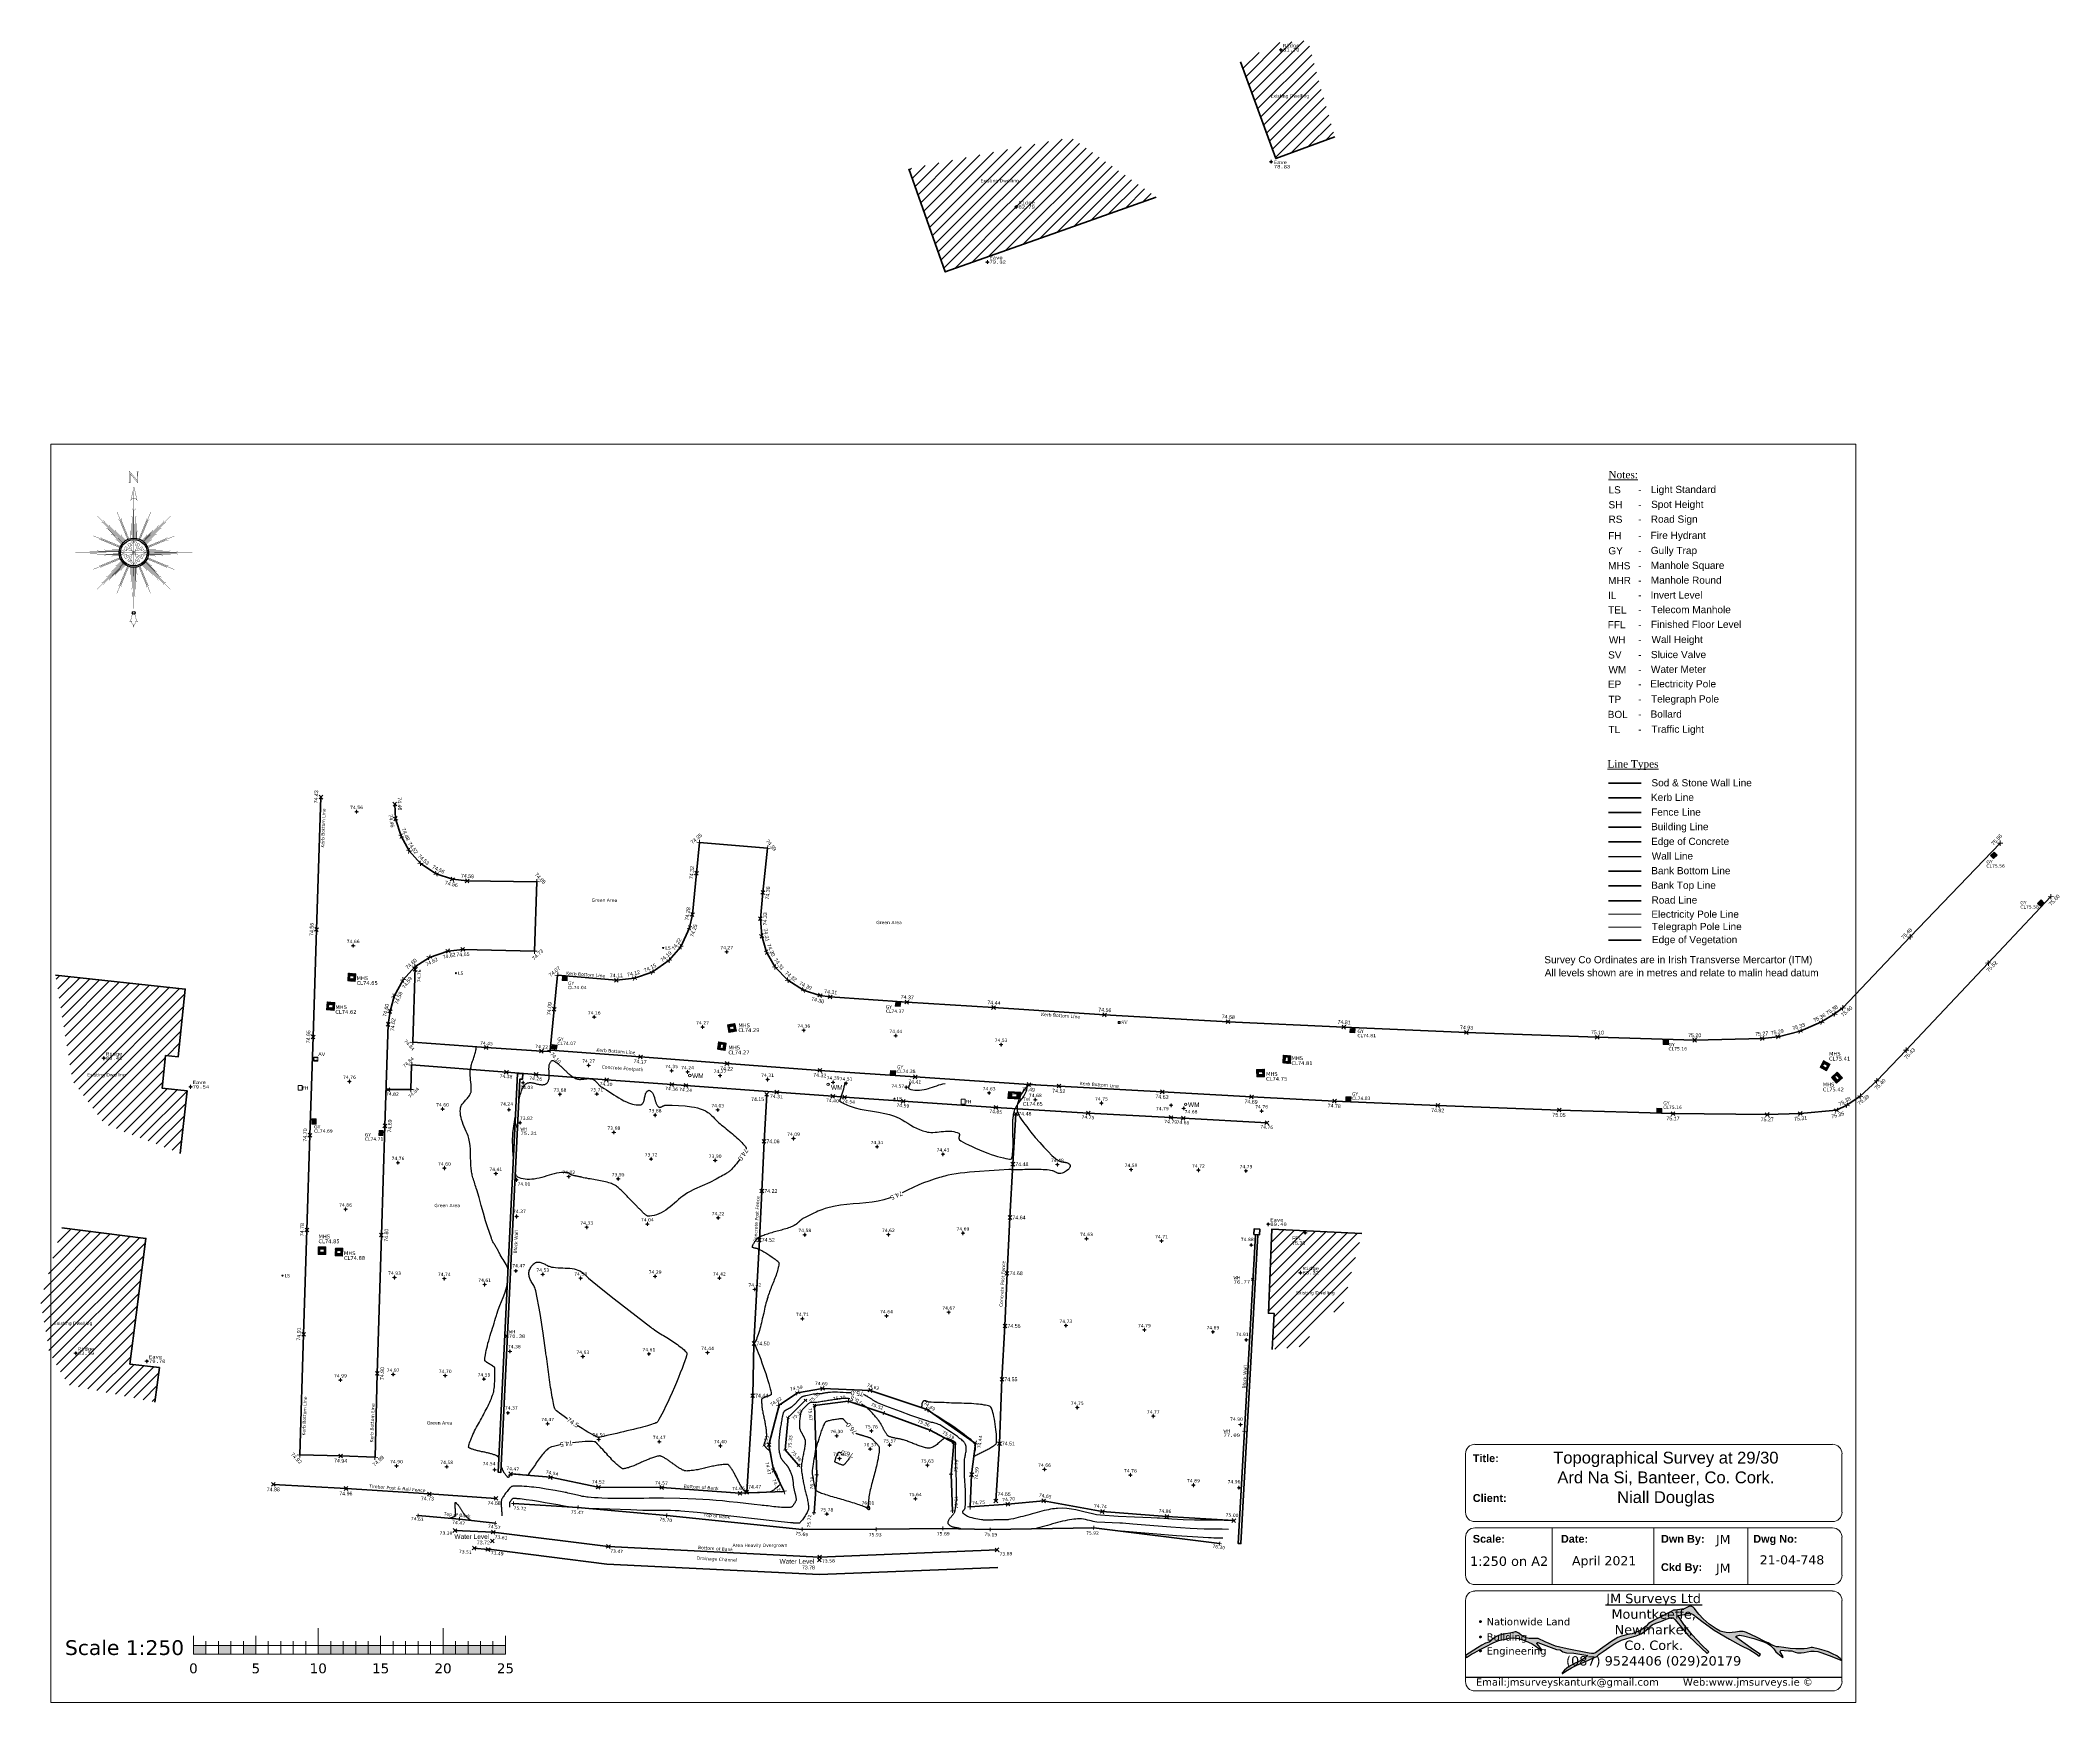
# Model space of a CAD drawing. Header units: metres. Extents: x 538443 to 538604, y 597904 to 598037.
import ezdxf
from ezdxf.enums import TextEntityAlignment as Align

# ---------------------------------------------------------------- set-up
doc = ezdxf.new("R2010")
doc.units = ezdxf.units.M
doc.header["$MEASUREMENT"] = 0
doc.header["$PDMODE"] = 1
doc.header["$PDSIZE"] = 0.1
doc.layers.get('0').update_dxf_attribs({"lineweight": 0})
for name, color, linetype in [('$DTM-CONTOUR-LABEL', 5, 'Continuous'), ('$DTM-CONTOUR-MAJ', 1, 'Continuous'), ('$DTM-CONTOUR-MIN', 4, 'Continuous'), ('Fence Symbol', 16, 'Continuous'), ('Fence-Text', 16, 'Continuous'), ('Logo', 255, 'Continuous'), ('OBJ', 7, 'Continuous'), ('POINTS', 7, 'Continuous'), ('Spot Height-Text', 7, 'Continuous'), ('Telecom 3-Text', 4, 'Continuous')]:
    doc.layers.add(name, color=color, linetype=linetype)
for name, color, linetype, lineweight in [('$TXTOUTLINES', 7, 'Continuous', 0), ('Air Valve Symbol', 5, 'Continuous', 0), ('Air Valve Text', 5, 'Continuous', 0), ('Bank Bottom Elevation', 12, 'Continuous', 0), ('Bank Bottom Line', 12, 'Continuous', 35), ('Bank Bottom Symbol', 12, 'Continuous', 0), ('Bank Top Elevation', 20, 'Continuous', 0), ('Bank Top Line', 20, 'Continuous', 35), ('Bank Top Symbol', 20, 'Continuous', 0), ('Building Line', 5, 'Continuous', 35), ('Eave Elevation', 7, 'Continuous', 0), ('Eave Symbol', 7, 'Continuous', 0), ('Eave Text', 7, 'Continuous', 0), ('Edge of Concrete Elevation', 32, 'Continuous', 0), ('Edge of Concrete Line', 32, 'Continuous', 35), ('Edge of Concrete Symbol', 32, 'Continuous', 0), ('Edge of Vegetation Line', 3, 'Continuous', 35), ('Electricity Wire Line', 6, 'Continuous', 0), ('Fence Line', 16, 'Continuous', 35), ('Finished Floor Level Elevation', 7, 'Continuous', 0), ('Finished Floor Level Symbol', 1, 'Continuous', 0), ('Finished Floor Level Text', 7, 'Continuous', 0), ('Fire Hydrant Symbol', 5, 'Continuous', 0), ('Fire Hydrant Text', 5, 'Continuous', 0), ('Gully Elevation', 150, 'Continuous', 0), ('Gully Symbol', 150, 'Continuous', 0), ('Gully Text', 150, 'Continuous', 0), ('Invert Level Text', 7, 'Continuous', 0), ('Kerb Elevation', 7, 'Continuous', 0), ('Kerb Line', 7, 'Continuous', 35), ('Kerb Symbol', 7, 'Continuous', 0), ('Lamp Standard Symbol', 5, 'Continuous', 0), ('Lamp Standard Text', 5, 'Continuous', 0), ('Manhole Square Elevation', 7, 'Continuous', 0), ('Manhole Square Symbol', 7, 'Continuous', 0), ('Manhole Square Text', 7, 'Continuous', 0), ('Ridge Symbol', 7, 'Continuous', 0), ('Ridge Text', 7, 'Continuous', 0), ('Road Line', 7, 'Continuous', 35), ('Sluice Valve Symbol', 5, 'Continuous', 0), ('Sluice Valve Text', 5, 'Continuous', 0), ('Sod and Stone Wall Line', 44, 'Continuous', 35), ('Spot Height Symbol', 1, 'Continuous', 0), ('Telecom Inspection Cover', 4, 'Continuous', 0), ('Telecom Inspection Cover Text', 4, 'Continuous', 0), ('Telecom Wire Line', 4, 'Continuous', 0), ('Text', 7, 'Continuous', 0), ('Track Line', 7, 'Continuous', 35), ('Wall Height Elevation', 7, 'Continuous', 0), ('Wall Height Symbol', 7, 'Continuous', 0), ('Wall Height Text', 7, 'Continuous', 0), ('Wall Line', 251, 'Continuous', 35), ('Water Meter Symbol', 5, 'Continuous', 0), ('Water MeterText', 5, 'Continuous', 0), ('Water Top Elevation', 7, 'Continuous', 0), ('Water Top Symbol', 7, 'Continuous', 0)]:
    doc.layers.add(name, color=color, linetype=linetype, lineweight=lineweight)
doc.styles.add('2mm Arial', font='arial.ttf')
doc.styles.add('_1', font='Times New Roman')
doc.styles.add('Bank Bottom Text', font='verdana.ttf')
doc.styles.add('Bank Top Text', font='verdana.ttf')
doc.styles.add('Contour', font='arial.ttf')
doc.styles.add('Edge Concrete 1.75', font='verdana.ttf')
doc.styles.add('Feature Height Text 1.75', font='cour.ttf')
doc.styles.add('Manhole Arial 2mm 115', font='verdana.ttf')
doc.styles.add('Manhole TEXT 1.75mm 115', font='arial.ttf')
doc.styles.add('Services Text', font='georgia.ttf')
doc.styles.add('Spot Height Text', font='verdana.ttf')
doc.styles.get("Standard").update_dxf_attribs({"font": 'arial.ttf'})
doc.styles.add('Verdana 1.75', font='verdana.ttf')

# ---------------------------------------------------------------- blocks, each defined once
blk = doc.blocks.new('CROSS')
at = {"color": 0}
for points in [[(0.5, 0.5), (-0.5, -0.5)], [(0.5, -0.5), (-0.5, 0.5)]]:
    blk.add_lwpolyline(points, dxfattribs=at)
blk = doc.blocks.new('Gully')
for p, q in [((-0.31, -0.41), (-0.31, 0.41)), ((-0.29, -0.41), (-0.29, 0.41)), ((-0.16, -0.41), (-0.16, 0.41)), ((-0.14, -0.41), (-0.14, 0.41)), ((-0.01, -0.41), (-0.01, 0.41)), ((0.01, -0.41), (0.01, 0.41)), ((0.14, -0.41), (0.14, 0.41)), ((0.16, -0.41), (0.16, 0.41)), ((0.29, -0.41), (0.29, 0.41)), ((0.31, -0.41), (0.31, 0.41))]:
    blk.add_line(p, q)
for points in [[(0.5, 0.5), (-0.5, 0.5), (-0.5, -0.5), (0.5, -0.5)], [(0.43, 0.41), (-0.43, 0.41), (-0.43, -0.41), (0.43, -0.41)]]:
    blk.add_lwpolyline(points, close=True)
blk = doc.blocks.new('Sluice valve')
for p, q in [((0.5, 0.4), (-0.5, 0.4)), ((-0.5, -0.4), (0.5, -0.4))]:
    blk.add_line(p, q)
blk.add_lwpolyline([(-0.5, -0.5), (0.5, -0.5), (0.5, 0.5), (-0.5, 0.5)], close=True)
blk.add_text('SV', height=0.413).set_placement((-0.4, -0.2))
blk = doc.blocks.new('plus circle Colour 1')
at = {"color": 1, "lineweight": 0}
for p, q in [((0, 0), (0, 0.5)), ((0, 0), (-0.5, 0)), ((0.5, 0), (0, 0)), ((0, -0.5), (0, 0))]:
    blk.add_line(p, q, dxfattribs=at)
blk.add_circle((0, 0), 0.217, dxfattribs=at)
blk = doc.blocks.new('circle')
at = {"color": 0}
blk.add_circle((0, 0), 0.5, dxfattribs=at)
blk = doc.blocks.new('TEL 3P Colour 4')
at = {"color": 4}
for p, q in [((0.5, 0.5), (-0.5, 0.5)), ((-0.5, 0.5), (-0.5, -0.5)), ((0.5, 0.45), (-0.5, 0.45)), ((0.5, 0.4), (-0.5, 0.4)), ((0.5, 0.35), (-0.5, 0.35)), ((-0.5, 0.3), (0.5, 0.3)), ((-0.5, 0.25), (0.5, 0.25)), ((-0.5, 0.2), (-0.3, 0.2)), ((-0.5, 0.15), (-0.3, 0.15)), ((-0.5, 0.1), (-0.3, 0.1)), ((-0.5, 0.05), (-0.3, 0.05)), ((-0.4, 0.5), (-0.4, -0.5)), ((-0.3, 0.5), (-0.3, -0.5)), ((-0.2, 0.5), (-0.2, 0.25)), ((-0.2, 0.2), (-0.2, -0.2)), ((0.2, 0.2), (-0.2, 0.2)), ((-0.1, 0.5), (-0.1, 0.25)), ((0, 0.5), (0, 0.25)), ((0.1, 0.5), (0.1, 0.25)), ((0.2, 0.5), (0.2, 0.25)), ((0.2, -0.2), (0.2, 0.2)), ((0.3, -0.5), (0.3, 0.5)), ((0.3, 0.2), (0.5, 0.2)), ((0.3, 0.15), (0.5, 0.15)), ((0.3, 0.1), (0.5, 0.1)), ((0.3, 0.05), (0.5, 0.05)), ((0.4, -0.5), (0.4, 0.5)), ((0.5, -0.5), (0.5, 0.5)), ((-0.5, 0), (-0.3, 0)), ((-0.5, -0.05), (-0.3, -0.05)), ((-0.5, -0.1), (-0.3, -0.1)), ((-0.5, -0.15), (-0.3, -0.15)), ((-0.5, -0.2), (-0.3, -0.2)), ((-0.5, -0.25), (0.5, -0.25)), ((-0.5, -0.3), (0.5, -0.3)), ((-0.5, -0.35), (0.5, -0.35)), ((-0.5, -0.4), (0.5, -0.4)), ((-0.5, -0.45), (0.5, -0.45)), ((-0.5, -0.5), (0.5, -0.5)), ((-0.2, -0.2), (0.2, -0.2)), ((-0.2, -0.25), (-0.2, -0.5)), ((-0.1, -0.25), (-0.1, -0.5)), ((0, -0.25), (0, -0.5)), ((0.1, -0.25), (0.1, -0.5)), ((0.2, -0.25), (0.2, -0.5)), ((0.3, 0), (0.5, 0)), ((0.3, -0.05), (0.5, -0.05)), ((0.3, -0.1), (0.5, -0.1)), ((0.3, -0.15), (0.5, -0.15)), ((0.3, -0.2), (0.5, -0.2)), ((0.3, -0.35), (0.5, -0.35))]:
    blk.add_line(p, q, dxfattribs=at)
blk = doc.blocks.new('Air valve')
for p, q in [((0.5, 0.4), (-0.5, 0.4)), ((-0.5, -0.4), (0.5, -0.4))]:
    blk.add_line(p, q)
blk.add_lwpolyline([(-0.5, -0.5), (0.5, -0.5), (0.5, 0.5), (-0.5, 0.5)], close=True)
blk.add_text('AV', height=0.413).set_placement((-0.41, -0.2))
blk = doc.blocks.new('plus box')
for p, q in [((0, 0.5), (0, 0)), ((0, 0), (-0.5, 0)), ((0, 0), (0, -0.5)), ((0.5, 0), (0, 0))]:
    blk.add_line(p, q)
blk.add_lwpolyline([(-0.18, 0.18), (-0.18, -0.18), (0.18, -0.18), (0.18, 0.18)], close=True)
blk = doc.blocks.new('A$C09E77A05')
at = {"layer": 'OBJ', "const_width": 0.051}
for points in [[(-1.7, -1.83), (-1.7, -1.83), (-1.36, -1.83), (-1.36, -1.83, -0.414215), (-1.48, -1.71), (-1.48, -0.31), (-0.12, -1.92), (-0.12, -0.12, -0.414212), (0, 0), (0, 0), (-0.34, 0), (-0.34, 0, -0.414212), (-0.22, -0.12), (-0.22, -1.52), (-1.58, 0.09), (-1.58, -1.71, -0.414227), (-1.7, -1.83)], [(-1.36, -5.01, -0.791706), (-0.24, -5.01), (-0.8, -2.65), (-1.36, -5.01)], [(-3.1, -14.06, 0.189261), (-2.43, -13.79, -0.350824), (-1.98, -13.76, -0.30139), (-2.14, -13.36, 0.143428), (-1.1, -13.74, -0.397364), (-0.8, -14.06), (-3.1, -14.06)], [(-3.1, -14.06, -0.189261), (-2.43, -14.32, 0.350824), (-1.98, -14.35, 0.30139), (-2.14, -14.75, -0.143428), (-1.1, -14.38, 0.397364), (-0.8, -14.06), (-3.1, -14.06)], [(-3.08, -13.8, 0.189261), (-2.6, -13.61, -0.095749), (-2.4, -13.48, -0.223065), (-2.21, -12.97, 0.135715), (-1.41, -13.43, 0.13637), (-1.89, -12.66, -0.225953), (-1.37, -12.45, -0.095749), (-1.25, -12.25, 0.18926), (-1.06, -11.77)], [(-0.8, -11.76, -0.189261), (-1.06, -12.43, 0.350824), (-1.09, -12.87, 0.30139), (-1.49, -12.71, -0.143428), (-1.12, -13.75, 0.397364), (-0.8, -14.06), (-0.8, -11.76)], [(-0.8, -16.35, 0.189261), (-1.06, -15.68, -0.350824), (-1.09, -15.24, -0.30139), (-1.49, -15.4, 0.143428), (-1.12, -14.36, -0.397364), (-0.8, -14.06), (-0.8, -16.35)], [(-0.8, -11.76, 0.189261), (-0.54, -12.43, -0.350824), (-0.51, -12.87, -0.30139), (-0.11, -12.71, 0.143428), (-0.48, -13.75, -0.397364), (-0.8, -14.06), (-0.8, -11.76)], [(1.5, -14.06, -0.189261), (0.83, -13.79, 0.350824), (0.38, -13.76, 0.30139), (0.54, -13.36, -0.143428), (-0.5, -13.74, 0.397364), (-0.8, -14.06), (1.5, -14.06)], [(1.5, -14.06, 0.189261), (0.83, -14.32, -0.350824), (0.38, -14.35, -0.30139), (0.54, -14.75, 0.143428), (-0.5, -14.38, -0.397364), (-0.8, -14.06), (1.5, -14.06)], [(-0.8, -16.35, -0.189261), (-0.54, -15.68, 0.350824), (-0.51, -15.24, 0.30139), (-0.11, -15.4, -0.143428), (-0.48, -14.36, 0.397364), (-0.8, -14.06), (-0.8, -16.35)], [(-0.54, -11.77, 0.189261), (-0.35, -12.25, -0.095749), (-0.23, -12.45, -0.223065), (0.28, -12.65, 0.135715), (-0.17, -13.44, 0.13637), (0.6, -12.97, -0.225953), (0.8, -13.48, -0.095749), (1, -13.61, 0.18926), (1.48, -13.8)], [(-1.06, -16.34, 0.189261), (-1.25, -15.86, -0.095749), (-1.37, -15.66, -0.223065), (-1.88, -15.46, 0.135715), (-1.43, -14.67, 0.13637), (-2.2, -15.14, -0.225953), (-2.4, -14.63, -0.095749), (-2.6, -14.5, 0.18926), (-3.08, -14.31)], [(1.48, -14.31, 0.189261), (1, -14.5, -0.095749), (0.8, -14.63, -0.223065), (0.61, -15.14, 0.135715), (-0.19, -14.68, 0.13637), (0.29, -15.46, -0.225953), (-0.23, -15.66, -0.095749), (-0.35, -15.86, 0.18926), (-0.54, -16.34)], [(-0.8, -27.05, 0.189261), (-1.06, -26.38, -0.350824), (-1.09, -25.93, -0.30139), (-1.49, -26.09, 0.143428), (-1.12, -25.05, -0.397364), (-0.8, -24.75), (-0.8, -27.05)], [(-0.8, -27.05, -0.189261), (-0.54, -26.38, 0.350824), (-0.51, -25.93, 0.30139), (-0.11, -26.09, -0.143428), (-0.48, -25.05, 0.397364), (-0.8, -24.75), (-0.8, -27.05)]]:
    blk.add_lwpolyline(points, format="xyb", dxfattribs=at)
for points in [[(-0.8, -11.5), (-0.8, -2.65)], [(-1.78, -11.7), (-3.73, -6.98)], [(-0.93, -11.51), (-0.93, -6.66), (-1.06, -6.4)], [(-0.67, -11.51), (-0.67, -6.66), (-0.54, -6.4)], [(0.18, -11.7), (2.13, -6.98)], [(-2.6, -12.25), (-7.18, -7.68)], [(-2.69, -12.34), (-6.12, -8.91), (-6.39, -8.82)], [(-2.51, -12.16), (-5.94, -8.73), (-6.03, -8.46)], [(-2.78, -12.44), (-5.31, -9.91), (-5.58, -9.82)], [(-2.41, -12.08), (-4.95, -9.55), (-5.04, -9.27)], [(-2.31, -12), (-3.96, -10.36), (-4.05, -10.09)], [(-1.89, -11.75), (-3.26, -8.45), (-3.48, -8.26)], [(-1.66, -11.65), (-3.03, -8.35), (-3, -8.07)], [(-1.31, -11.56), (-1.31, -10.48), (-1.44, -10.23)], [(-1.18, -11.53), (-1.18, -9.21), (-1.31, -8.95)], [(-1.06, -11.52), (-1.06, -7.93), (-1.18, -7.68)], [(-0.54, -11.52), (-0.54, -7.93), (-0.42, -7.68)], [(-0.42, -11.53), (-0.42, -9.21), (-0.29, -8.95)], [(-0.29, -11.56), (-0.29, -10.48), (-0.16, -10.23)], [(0.06, -11.65), (1.43, -8.35), (1.41, -8.07)], [(0.29, -11.75), (1.66, -8.45), (1.88, -8.26)], [(0.71, -12), (2.36, -10.36), (2.45, -10.09)], [(0.81, -12.08), (3.35, -9.55), (3.44, -9.27)], [(0.91, -12.16), (4.34, -8.73), (4.43, -8.46)], [(1, -12.25), (5.58, -7.68)], [(1.09, -12.34), (4.52, -8.91), (4.79, -8.82)], [(1.18, -12.44), (3.71, -9.91), (3.98, -9.82)], [(-3.35, -14.06), (-11, -14.06)], [(-3.35, -13.93), (-8.2, -13.93), (-8.45, -13.8)], [(-3.16, -13.08), (-7.87, -11.13)], [(-3.34, -13.8), (-6.92, -13.8), (-7.18, -13.67)], [(-3.2, -13.2), (-6.51, -11.83), (-6.79, -11.85)], [(-3.11, -12.96), (-6.41, -11.59), (-6.59, -11.38)], [(-3.32, -13.67), (-5.65, -13.67), (-5.9, -13.55)], [(-2.85, -12.54), (-4.5, -10.9), (-4.77, -10.81)], [(-3.3, -13.55), (-4.37, -13.55), (-4.63, -13.42)], [(-2.93, -12.65), (-3.69, -11.89), (-3.96, -11.8)], [(-2.21, -11.93), (-2.96, -11.17), (-3.05, -10.9)], [(0.61, -11.93), (1.36, -11.17), (1.45, -10.9)], [(1.25, -12.54), (2.9, -10.9), (3.17, -10.81)], [(1.33, -12.65), (2.09, -11.89), (2.36, -11.8)], [(1.51, -12.96), (4.81, -11.59), (4.99, -11.38)], [(1.56, -13.08), (6.27, -11.13)], [(1.6, -13.2), (4.91, -11.83), (5.19, -11.85)], [(1.7, -13.55), (2.77, -13.55), (3.03, -13.42)], [(1.72, -13.67), (4.05, -13.67), (4.3, -13.55)], [(1.74, -13.8), (5.32, -13.8), (5.58, -13.67)], [(1.75, -13.93), (6.6, -13.93), (6.85, -13.8)], [(1.75, -14.06), (9.4, -14.06)], [(-3.35, -14.18), (-8.2, -14.18), (-8.45, -14.31)], [(-3.16, -15.03), (-7.87, -16.98)], [(-3.34, -14.31), (-6.92, -14.31), (-7.18, -14.44)], [(-2.6, -15.86), (-7.18, -20.43)], [(-3.2, -14.91), (-6.51, -16.28), (-6.79, -16.26)], [(-3.11, -15.15), (-6.41, -16.52), (-6.59, -16.73)], [(-2.69, -15.77), (-6.12, -19.2), (-6.39, -19.29)], [(-2.51, -15.95), (-5.94, -19.38), (-6.03, -19.65)], [(-3.32, -14.44), (-5.65, -14.44), (-5.9, -14.57)], [(-2.78, -15.67), (-5.31, -18.2), (-5.58, -18.29)], [(-2.41, -16.03), (-4.95, -18.57), (-5.04, -18.84)], [(-2.85, -15.57), (-4.5, -17.21), (-4.77, -17.3)], [(-3.3, -14.57), (-4.37, -14.57), (-4.63, -14.69)], [(-2.31, -16.11), (-3.96, -17.75), (-4.05, -18.02)], [(-2.93, -15.46), (-3.69, -16.22), (-3.96, -16.31)], [(-1.78, -16.41), (-3.73, -21.13)], [(-1.89, -16.36), (-3.26, -19.66), (-3.48, -19.85)], [(-2.21, -16.18), (-2.96, -16.94), (-3.05, -17.21)], [(-1.66, -16.46), (-3.03, -19.76), (-3, -20.05)], [(-1.31, -16.56), (-1.31, -17.63), (-1.44, -17.88)], [(-1.18, -16.58), (-1.18, -18.9), (-1.31, -19.16)], [(-1.06, -16.59), (-1.06, -20.18), (-1.18, -20.43)], [(-0.93, -16.6), (-0.93, -21.45), (-1.06, -21.71)], [(-0.8, -16.61), (-0.8, -24.26)], [(-0.67, -16.6), (-0.67, -21.45), (-0.54, -21.71)], [(-0.54, -16.59), (-0.54, -20.18), (-0.42, -20.43)], [(-0.42, -16.58), (-0.42, -18.9), (-0.29, -19.16)], [(-0.29, -16.56), (-0.29, -17.63), (-0.16, -17.88)], [(0.06, -16.46), (1.43, -19.76), (1.41, -20.05)], [(0.18, -16.41), (2.13, -21.13)], [(0.29, -16.36), (1.66, -19.66), (1.88, -19.85)], [(0.61, -16.18), (1.36, -16.94), (1.45, -17.21)], [(0.71, -16.11), (2.36, -17.75), (2.45, -18.02)], [(0.81, -16.03), (3.35, -18.57), (3.44, -18.84)], [(0.91, -15.95), (4.34, -19.38), (4.43, -19.65)], [(1, -15.86), (5.58, -20.43)], [(1.09, -15.77), (4.52, -19.2), (4.79, -19.29)], [(1.18, -15.67), (3.71, -18.2), (3.98, -18.29)], [(1.25, -15.57), (2.9, -17.21), (3.17, -17.3)], [(1.33, -15.46), (2.09, -16.22), (2.36, -16.31)], [(1.51, -15.15), (4.81, -16.52), (4.99, -16.73)], [(1.56, -15.03), (6.27, -16.98)], [(1.6, -14.91), (4.91, -16.28), (5.19, -16.26)], [(1.7, -14.57), (2.77, -14.57), (3.03, -14.69)], [(1.72, -14.44), (4.05, -14.44), (4.3, -14.57)], [(1.74, -14.31), (5.32, -14.31), (5.58, -14.44)], [(1.75, -14.18), (6.6, -14.18), (6.85, -14.31)]]:
    blk.add_lwpolyline(points, dxfattribs=at)
at = {"layer": 'OBJ'}
for centre, radius in [((-0.8, -14.06), 2.55), ((-0.8, -14.06), 2.3), ((-0.8, -24.51), 0.245)]:
    blk.add_circle(centre, radius, dxfattribs=at)
blk = doc.blocks.new('2')
at = {"layer": 'Text'}
h = blk.add_hatch(color=256, dxfattribs=at)
h.paths.add_polyline_path([(538139.42, 603327.39), (538138.42, 603327.39), (538138.42, 603326.69), (538139.42, 603326.69)])
h.paths.add_polyline_path([(538141.42, 603327.39), (538140.42, 603327.39), (538140.42, 603326.69), (538141.42, 603326.69)])
h.paths.add_polyline_path([(538143.42, 603327.39), (538142.42, 603327.39), (538142.42, 603326.69), (538143.42, 603326.69)])
h = blk.add_hatch(color=256, dxfattribs=at)
h.paths.add_polyline_path([(538149.42, 603327.39), (538148.42, 603327.39), (538148.42, 603326.69), (538149.42, 603326.69)])
h.paths.add_polyline_path([(538150.42, 603327.39), (538149.42, 603327.39), (538149.42, 603326.69), (538150.42, 603326.69)])
h.paths.add_polyline_path([(538151.42, 603327.39), (538150.42, 603327.39), (538150.42, 603326.69), (538151.42, 603326.69)])
h.paths.add_polyline_path([(538152.42, 603327.39), (538151.42, 603327.39), (538151.42, 603326.69), (538152.42, 603326.69)])
h.paths.add_polyline_path([(538153.42, 603327.39), (538152.42, 603327.39), (538152.42, 603326.69), (538153.42, 603326.69)])
h.paths.add_polyline_path([(538159.42, 603327.39), (538158.42, 603327.39), (538158.42, 603326.69), (538159.42, 603326.69)])
h.paths.add_polyline_path([(538160.42, 603327.39), (538159.42, 603327.39), (538159.42, 603326.69), (538160.42, 603326.69)])
h.paths.add_polyline_path([(538161.42, 603327.39), (538160.42, 603327.39), (538160.42, 603326.69), (538161.42, 603326.69)])
h.paths.add_polyline_path([(538162.42, 603327.39), (538161.42, 603327.39), (538161.42, 603326.69), (538162.42, 603326.69)])
h.paths.add_polyline_path([(538163.42, 603327.39), (538162.42, 603327.39), (538162.42, 603326.69), (538163.42, 603326.69)])
for p, q in [((538138.42, 603328.17), (538138.42, 603326.69)), ((538139.42, 603327.73), (538139.42, 603326.69)), ((538140.42, 603327.73), (538140.42, 603326.69)), ((538141.42, 603327.73), (538141.42, 603326.69)), ((538142.42, 603327.73), (538142.42, 603326.69)), ((538143.42, 603328.17), (538143.42, 603326.69)), ((538144.42, 603327.73), (538144.42, 603326.69)), ((538145.42, 603327.73), (538145.42, 603326.69)), ((538146.42, 603327.73), (538146.42, 603326.69)), ((538147.42, 603327.73), (538147.42, 603326.69)), ((538148.42, 603328.77), (538148.42, 603326.69)), ((538148.42, 603328.17), (538148.42, 603326.69)), ((538149.42, 603327.73), (538149.42, 603326.69)), ((538150.42, 603327.73), (538150.42, 603326.69)), ((538151.42, 603327.73), (538151.42, 603326.69)), ((538152.42, 603327.73), (538152.42, 603326.69)), ((538153.42, 603328.17), (538153.42, 603326.69)), ((538154.42, 603327.73), (538154.42, 603326.69)), ((538155.42, 603327.73), (538155.42, 603326.69)), ((538156.42, 603327.73), (538156.42, 603326.69)), ((538157.42, 603327.73), (538157.42, 603326.69)), ((538158.42, 603328.77), (538158.42, 603326.69)), ((538158.42, 603328.17), (538158.42, 603326.69)), ((538159.42, 603327.73), (538159.42, 603326.69)), ((538160.42, 603327.73), (538160.42, 603326.69)), ((538161.42, 603327.73), (538161.42, 603326.69)), ((538162.42, 603327.73), (538162.42, 603326.69)), ((538163.42, 603328.17), (538163.42, 603326.69)), ((538138.42, 603327.39), (538163.42, 603327.39)), ((538138.42, 603326.69), (538163.42, 603326.69))]:
    blk.add_line(p, q, dxfattribs=at)
at = {"layer": 'Text', "style": 'Spot Height Text'}
for s, height, p in [('Scale 1:250', 1.1812, (538132.9, 603327.22)), ('0', 0.788, (538138.42, 603325.56)), ('5', 0.788, (538143.42, 603325.56)), ('10', 0.788, (538148.42, 603325.56)), ('15', 0.788, (538153.42, 603325.56)), ('20', 0.788, (538158.42, 603325.56)), ('25', 0.788, (538163.42, 603325.56))]:
    blk.add_text(s, height=height, dxfattribs=at).set_placement(p, align=Align.MIDDLE_CENTER)
blk = doc.blocks.new('3')
at = {"layer": 'Bank Bottom Line'}
blk.add_line((722557.47, 725572.72), (722559.24, 725572.72), dxfattribs=at)
at = {"layer": 'Bank Top Line'}
blk.add_line((722557.47, 725571.93), (722559.24, 725571.93), dxfattribs=at)
at = {"layer": 'Building Line'}
blk.add_line((722557.47, 725575.11), (722559.24, 725575.11), dxfattribs=at)
at = {"layer": 'Edge of Concrete Line'}
blk.add_line((722557.47, 725574.31), (722559.24, 725574.31), dxfattribs=at)
at = {"layer": 'Edge of Vegetation Line'}
blk.add_line((722557.47, 725568.97), (722559.24, 725568.97), dxfattribs=at)
at = {"layer": 'Electricity Wire Line'}
blk.add_line((722557.47, 725570.39), (722559.24, 725570.39), dxfattribs=at)
at = {"layer": 'Fence Line'}
blk.add_line((722557.47, 725575.9), (722559.24, 725575.9), dxfattribs=at)
at = {"layer": 'Road Line'}
blk.add_line((722557.47, 725571.12), (722559.24, 725571.12), dxfattribs=at)
at = {"layer": 'Sod and Stone Wall Line'}
blk.add_line((722557.47, 725577.49), (722559.24, 725577.49), dxfattribs=at)
at = {"layer": 'Telecom Wire Line'}
blk.add_line((722557.47, 725569.68), (722559.24, 725569.68), dxfattribs=at)
at = {"layer": 'Track Line'}
blk.add_line((722557.47, 725576.7), (722559.24, 725576.7), dxfattribs=at)
at = {"layer": 'Wall Line', "linetype": 'Continuous', "lineweight": 30}
blk.add_line((722557.47, 725573.52), (722559.24, 725573.52), dxfattribs=at)
at = {"layer": 'Text', "style": 'Manhole TEXT 1.75mm 115'}
for s, height, p in [('LS', 0.39, (722558.13, 725593.42)), ('-', 0.39, (722559.25, 725593.44)), ('Light Standard', 0.3897, (722563.3, 725593.44)), ('SH', 0.39, (722558.22, 725592.61)), ('RS', 0.39, (722558.22, 725591.82)), ('-', 0.39, (722559.25, 725592.62)), ('-', 0.39, (722559.25, 725591.83)), ('Spot Height', 0.3897, (722562.62, 725592.63)), ('Road Sign', 0.39, (722562.3, 725591.83)), ('FH', 0.39, (722558.17, 725590.93)), ('-', 0.39, (722559.25, 725590.94)), ('Fire Hydrant', 0.3897, (722562.74, 725590.95)), ('GY', 0.39, (722558.24, 725590.11)), ('-', 0.39, (722559.25, 725590.13)), ('Gully Trap', 0.39, (722562.27, 725590.13)), ('MHS', 0.39, (722558.65, 725589.3)), ('MHR', 0.39, (722558.68, 725588.5)), ('-', 0.39, (722559.25, 725589.31)), ('Manhole Square', 0.3897, (722563.75, 725589.32)), ('Manhole Round', 0.3897, (722563.6, 725588.52)), ('IL', 0.39, (722557.89, 725587.69)), ('-', 0.39, (722559.25, 725588.51)), ('-', 0.39, (722559.25, 725587.71)), ('Invert Level', 0.3897, (722562.56, 725587.71)), ('TEL', 0.39, (722558.44, 725586.9)), ('-', 0.39, (722559.25, 725586.91)), ('Telecom Manhole', 0.3897, (722564.1, 725586.92)), ('Finished Floor Level', 0.3897, (722564.67, 725586.12)), ('FFL', 0.39, (722558.39, 725586.1)), ('WH', 0.39, (722558.39, 725585.28)), ('-', 0.39, (722559.25, 725586.11)), ('-', 0.39, (722559.25, 725585.3)), ('Wall Height', 0.3897, (722562.58, 725585.3)), ('SV', 0.39, (722558.17, 725584.46)), ('-', 0.39, (722559.25, 725584.47)), ('Sluice Valve', 0.3897, (722562.76, 725584.48)), ('WM', 0.39, (722558.43, 725583.66)), ('EP', 0.39, (722558.16, 725582.87)), ('-', 0.39, (722559.25, 725583.67)), ('Water Meter', 0.3897, (722562.76, 725583.68)), ('Electricity Pole', 0.3897, (722563.3, 725582.89)), ('TP', 0.39, (722558.15, 725582.05)), ('-', 0.39, (722559.25, 725582.88)), ('-', 0.39, (722559.25, 725582.06)), ('Telegraph Pole', 0.3897, (722563.46, 725582.07)), ('BOL', 0.39, (722558.51, 725581.23)), ('-', 0.39, (722559.25, 725581.24)), ('Bollard', 0.39, (722561.44, 725581.25)), ('TL', 0.39, (722558.1, 725580.41)), ('-', 0.39, (722559.25, 725580.42)), ('Traffic Light', 0.3897, (722562.64, 725580.43)), ('Sod & Stone Wall Line', 0.3897, (722565.24, 725577.52)), ('Kerb Line', 0.39, (722562.1, 725576.73)), ('Fence Line', 0.39, (722562.47, 725575.93)), ('Building Line', 0.3897, (722562.89, 725575.14)), ('Edge of Concrete', 0.3897, (722564.01, 725574.34)), ('Wall Line', 0.39, (722562.05, 725573.55)), ('Bank Bottom Line', 0.3897, (722564.08, 725572.75)), ('Bank Top Line', 0.3897, (722563.29, 725571.96)), ('Road Line', 0.39, (722562.28, 725571.16)), ('Electricity Pole Line', 0.3897, (722564.54, 725570.39)), ('Telegraph Pole Line', 0.3897, (722564.69, 725569.72)), ('Edge of Vegetation', 0.3897, (722564.45, 725569.01)), ('Survey Co Ordinates are in Irish Transverse Mercartor (ITM) ', 0.3897, (722568.68, 725567.92)), ('All levels shown are in metres and relate to malin head datum', 0.3897, (722568.86, 725567.21))]:
    blk.add_text(s, height=height, dxfattribs=at).set_placement(p, align=Align.MIDDLE_RIGHT)
at = {"layer": 'Text', "char_height": 0.406, "width": 3.2967, "attachment_point": 2, "style": '_1'}
for s, insert in [('{\\LNotes:}', (722558.26, 725594.45)), ('{\\LLine Types}', (722558.79, 725578.75))]:
    blk.add_mtext(s, dxfattribs=dict(at, insert=insert))
blk = doc.blocks.new('1')
at = {"layer": 'Logo'}
blk.add_hatch(color=256, dxfattribs=at).paths.add_polyline_path([(538575.04, 597911.41), (538574.93, 597911.51), (538574.81, 597911.56), (538574.71, 597911.58), (538574.58, 597911.57), (538574.48, 597911.52), (538574.37, 597911.47), (538574.21, 597911.39), (538574.03, 597911.35), (538573.52, 597911.28), (538573.36, 597911.26), (538573.16, 597911.17), (538572.9, 597911.02), (538572.65, 597910.9), (538571.8, 597910.46), (538571.49, 597910.28), (538571.35, 597910.19), (538571.16, 597910), (538570.93, 597909.79), (538570.71, 597909.64), (538570.29, 597909.47), (538570.03, 597909.38), (538569.7, 597909.31), (538569.18, 597909.2), (538568.88, 597909.07), (538568.33, 597908.74), (538567.49, 597908.14), (538567.09, 597907.84), (538566.95, 597907.79), (538566.79, 597907.79), (538566.6, 597907.82), (538564.82, 597908.17), (538563.91, 597908.38), (538563.08, 597908.74), (538562.5, 597908.99), (538562.4, 597909), (538562.24, 597909), (538562.1, 597908.99), (538561.79, 597909), (538561.56, 597909.05), (538561.32, 597909.16), (538561.15, 597909.27), (538560.96, 597909.43), (538560.86, 597909.49), (538560.75, 597909.53), (538560.66, 597909.53), (538560.48, 597909.49), (538560.23, 597909.43), (538559.9, 597909.38), (538559.6, 597909.31), (538559.34, 597909.23), (538559.17, 597909.16), (538558.93, 597909.01), (538558.76, 597908.86), (538558.7, 597908.79), (538558.57, 597908.71), (538558.29, 597908.62), (538557.99, 597908.47), (538557.64, 597908.25), (538556.69, 597907.64), (538556.78, 597907.49), (538557.18, 597907.74), (538557.44, 597907.88), (538557.81, 597908.09), (538558.29, 597908.34), (538558.9, 597908.64), (538559.09, 597908.72), (538559.35, 597908.83), (538559.6, 597908.9), (538559.88, 597908.95), (538560.17, 597909.02), (538560.54, 597909.06), (538560.92, 597909), (538561.5, 597908.81), (538562.03, 597908.58), (538562.28, 597908.42), (538562.55, 597908.2), (538562.7, 597908.04), (538562.81, 597908.06), (538562.71, 597908.21), (538562.56, 597908.4), (538562.39, 597908.61), (538562.43, 597908.69), (538562.47, 597908.68), (538563.98, 597908.11), (538564.26, 597908.09), (538564.48, 597907.92), (538564.78, 597907.85), (538565.37, 597907.83), (538566.5, 597907.63), (538566.31, 597907.47), (538566.06, 597907.31), (538565.76, 597907.16), (538565.36, 597906.96), (538564.94, 597906.73), (538564.61, 597906.47), (538564.44, 597906.25), (538564.42, 597906.2), (538564.46, 597906.2), (538564.57, 597906.28), (538564.86, 597906.46), (538565.18, 597906.66), (538565.51, 597906.82), (538565.84, 597906.97), (538566.25, 597907.14), (538566.66, 597907.31), (538567.22, 597907.57), (538567.4, 597907.74), (538567.72, 597907.97), (538568.24, 597908.32), (538568.58, 597908.54), (538568.93, 597908.74), (538569.19, 597908.87), (538569.6, 597909), (538570.37, 597909.21), (538570.76, 597909.37), (538571.02, 597909.56), (538571.33, 597909.8), (538571.48, 597909.97), (538571.65, 597910.1), (538571.94, 597910.23), (538572.34, 597910.37), (538572.77, 597910.54), (538573.09, 597910.65), (538573.2, 597910.68), (538573.33, 597910.66), (538573.46, 597910.53), (538573.74, 597910.17), (538574.55, 597909.22), (538575.08, 597908.71), (538576.06, 597907.81), (538576.17, 597907.93), (538575.6, 597908.48), (538574.85, 597909.29), (538574.17, 597910.13), (538573.7, 597910.84), (538574.23, 597910.93), (538574.38, 597911), (538574.53, 597911.03), (538574.74, 597911), (538574.93, 597910.91), (538575.62, 597910.38), (538576.62, 597909.66), (538577.84, 597908.94), (538578.75, 597908.45), (538579.46, 597908.08), (538579.97, 597907.77), (538580.22, 597907.59), (538580.32, 597907.71), (538579.58, 597908.23), (538578.33, 597909.14), (538578.45, 597909.21), (538578.65, 597909.26), (538578.79, 597909.25), (538578.96, 597909.21), (538579.79, 597908.99), (538580.6, 597908.74), (538580.87, 597908.61), (538581.13, 597908.45), (538581.4, 597908.17), (538581.55, 597907.93), (538581.7, 597907.8), (538582.11, 597907.47), (538582.14, 597907.53), (538581.9, 597907.92), (538581.91, 597907.96), (538581.96, 597908.07), (538582.21, 597908.05), (538582.56, 597908.02), (538582.82, 597908), (538583.1, 597907.9), (538583.29, 597907.86), (538583.59, 597907.85), (538583.81, 597907.88), (538584.06, 597907.93), (538584.36, 597907.98), (538584.61, 597907.99), (538584.91, 597907.97), (538585.15, 597907.89), (538585.81, 597907.65), (538586.84, 597907.24), (538586.8, 597907.3), (538586.7, 597907.41), (538586.44, 597907.6), (538586.09, 597907.78), (538585.76, 597907.94), (538585.41, 597908.05), (538585.04, 597908.15), (538584.49, 597908.27), (538584.38, 597908.28), (538584.07, 597908.2), (538583.82, 597908.18), (538583.64, 597908.17), (538583.15, 597908.18), (538582.69, 597908.21), (538582.2, 597908.27), (538581.78, 597908.33), (538581.6, 597908.34), (538581.48, 597908.38), (538581.34, 597908.45), (538581.15, 597908.53), (538580.93, 597908.64), (538580.68, 597908.77), (538580, 597909.1), (538579.19, 597909.48), (538579.03, 597909.54), (538578.94, 597909.56), (538578.79, 597909.57), (538578.64, 597909.56), (538578.33, 597909.5), (538578.05, 597909.47), (538577.81, 597909.45), (538577.57, 597909.47), (538577.3, 597909.53), (538577.1, 597909.6), (538576.77, 597909.78), (538576.21, 597910.16), (538575.72, 597910.57), (538575.4, 597910.92), (538575.25, 597911.11)])
at = {"lineweight": 0}
for p, q in [((538557.44, 597924.56), (538586.1, 597924.56)), ((538556.69, 597919.12), (538556.69, 597923.81)), ((538586.85, 597923.81), (538586.85, 597919.12)), ((538557.44, 597918.37), (538586.1, 597918.37)), ((538557.44, 597917.86), (538586.1, 597917.86)), ((538563.63, 597917.86), (538563.63, 597913.32)), ((538571.77, 597917.86), (538571.77, 597913.32)), ((538579.31, 597917.86), (538579.31, 597913.32)), ((538556.69, 597914.07), (538556.69, 597917.11)), ((538586.85, 597914.07), (538586.85, 597917.11)), ((538557.44, 597913.32), (538586.1, 597913.32)), ((538556.69, 597905.55), (538556.69, 597912.05)), ((538557.44, 597912.81), (538586.1, 597912.81)), ((538586.85, 597905.55), (538586.85, 597912.05)), ((538557.44, 597904.8), (538586.1, 597904.8))]:
    blk.add_line(p, q, dxfattribs=at)
for centre, start, end in [((538557.44, 597923.81), 90, 180), ((538586.1, 597923.81), 0, 90), ((538557.44, 597919.12), 180, 270), ((538557.44, 597917.11), 90, 180), ((538586.1, 597919.12), 270, 0), ((538586.1, 597917.11), 0, 90), ((538557.44, 597914.07), 180, 270), ((538586.1, 597914.07), 270, 0), ((538557.44, 597912.05), 90, 180), ((538586.1, 597912.05), 0, 90), ((538557.44, 597905.55), 180, 270), ((538586.1, 597905.55), 270, 0)]:
    blk.add_arc(centre, 0.754, start, end, dxfattribs=at)
at = {"layer": 'Logo'}
blk.add_lwpolyline([(538556.69, 597907.64), (538556.78, 597907.49), (538557.18, 597907.74), (538557.44, 597907.88), (538557.81, 597908.09), (538558.29, 597908.34), (538558.9, 597908.64), (538559.09, 597908.72), (538559.35, 597908.83), (538559.6, 597908.9), (538559.88, 597908.95), (538560.17, 597909.02), (538560.54, 597909.06), (538560.92, 597909), (538561.5, 597908.81), (538562.03, 597908.58), (538562.28, 597908.42), (538562.55, 597908.2), (538562.7, 597908.04), (538562.81, 597908.06), (538562.71, 597908.21), (538562.56, 597908.4), (538562.39, 597908.61), (538562.43, 597908.69), (538562.47, 597908.68), (538563.98, 597908.11), (538564.26, 597908.09), (538564.48, 597907.92), (538564.78, 597907.85), (538565.37, 597907.83), (538566.5, 597907.63), (538566.31, 597907.47), (538566.06, 597907.31), (538565.76, 597907.16), (538565.36, 597906.96), (538564.94, 597906.73), (538564.61, 597906.47), (538564.44, 597906.25), (538564.42, 597906.2), (538564.46, 597906.2), (538564.57, 597906.28), (538564.86, 597906.46), (538565.18, 597906.66), (538565.51, 597906.82), (538565.84, 597906.97), (538566.25, 597907.14), (538566.66, 597907.31), (538567.22, 597907.57), (538567.4, 597907.74), (538567.72, 597907.97), (538568.24, 597908.32), (538568.58, 597908.54), (538568.93, 597908.74), (538569.19, 597908.87), (538569.6, 597909), (538570.37, 597909.21), (538570.76, 597909.37), (538571.02, 597909.56), (538571.33, 597909.8), (538571.48, 597909.97), (538571.65, 597910.1), (538571.94, 597910.23), (538572.34, 597910.37), (538572.77, 597910.54), (538573.09, 597910.65), (538573.2, 597910.68), (538573.33, 597910.66), (538573.46, 597910.53), (538573.74, 597910.17), (538574.55, 597909.22), (538575.08, 597908.71), (538576.06, 597907.81), (538576.17, 597907.93), (538575.6, 597908.48), (538574.85, 597909.29), (538574.17, 597910.13), (538573.7, 597910.84), (538574.23, 597910.93), (538574.38, 597911), (538574.53, 597911.03), (538574.74, 597911), (538574.93, 597910.91), (538575.62, 597910.38), (538576.62, 597909.66), (538577.84, 597908.94), (538578.75, 597908.45), (538579.46, 597908.08), (538579.97, 597907.77), (538580.22, 597907.59), (538580.32, 597907.71), (538579.58, 597908.23), (538578.33, 597909.14), (538578.45, 597909.21), (538578.65, 597909.26), (538578.79, 597909.25), (538578.96, 597909.21), (538579.79, 597908.99), (538580.6, 597908.74), (538580.87, 597908.61), (538581.13, 597908.45), (538581.4, 597908.17), (538581.55, 597907.93), (538581.7, 597907.8), (538582.11, 597907.47), (538582.14, 597907.53), (538581.9, 597907.92), (538581.91, 597907.96), (538581.96, 597908.07), (538582.21, 597908.05), (538582.56, 597908.02), (538582.82, 597908), (538583.1, 597907.9), (538583.29, 597907.86), (538583.59, 597907.85), (538583.81, 597907.88), (538584.06, 597907.93), (538584.36, 597907.98), (538584.61, 597907.99), (538584.91, 597907.97), (538585.15, 597907.89), (538585.81, 597907.65), (538586.84, 597907.24), (538586.8, 597907.3), (538586.7, 597907.41), (538586.44, 597907.6), (538586.09, 597907.78), (538585.76, 597907.94), (538585.41, 597908.05), (538585.04, 597908.15), (538584.48, 597908.27), (538584.46, 597908.27), (538584.38, 597908.28), (538584.07, 597908.2), (538583.82, 597908.18), (538583.64, 597908.17), (538583.15, 597908.18), (538582.69, 597908.21), (538582.2, 597908.27), (538581.78, 597908.33), (538581.6, 597908.34), (538581.48, 597908.38), (538581.34, 597908.45), (538581.15, 597908.53), (538580.93, 597908.64), (538580.68, 597908.77), (538580, 597909.1), (538579.19, 597909.48), (538579.03, 597909.54), (538578.94, 597909.56), (538578.79, 597909.57), (538578.64, 597909.56), (538578.33, 597909.5), (538578.05, 597909.47), (538577.81, 597909.45), (538577.57, 597909.47), (538577.3, 597909.53), (538577.1, 597909.6), (538576.77, 597909.78), (538576.21, 597910.16), (538575.72, 597910.57), (538575.4, 597910.92), (538575.25, 597911.11), (538575.04, 597911.41), (538574.93, 597911.51), (538574.81, 597911.56), (538574.71, 597911.58), (538574.58, 597911.57), (538574.48, 597911.52), (538574.37, 597911.47), (538574.21, 597911.39), (538574.03, 597911.35), (538573.52, 597911.28), (538573.36, 597911.26), (538573.16, 597911.17), (538572.9, 597911.02), (538572.65, 597910.9), (538571.8, 597910.46), (538571.49, 597910.28), (538571.35, 597910.19), (538571.16, 597910), (538570.93, 597909.79), (538570.71, 597909.64), (538570.29, 597909.47), (538570.03, 597909.38), (538569.7, 597909.31), (538569.18, 597909.2), (538568.88, 597909.07), (538568.33, 597908.74), (538567.49, 597908.14), (538567.09, 597907.84), (538566.95, 597907.79), (538566.79, 597907.79), (538566.6, 597907.82), (538564.82, 597908.17), (538563.91, 597908.38), (538563.08, 597908.74), (538562.5, 597908.99), (538562.4, 597909), (538562.24, 597909), (538562.1, 597908.99), (538561.79, 597909), (538561.56, 597909.05), (538561.32, 597909.16), (538561.15, 597909.27), (538560.96, 597909.43), (538560.86, 597909.49), (538560.75, 597909.53), (538560.66, 597909.53), (538560.48, 597909.49), (538560.23, 597909.43), (538559.9, 597909.38), (538559.6, 597909.31), (538559.34, 597909.23), (538559.17, 597909.16), (538558.93, 597909.01), (538558.76, 597908.86), (538558.7, 597908.79), (538558.57, 597908.71), (538558.29, 597908.62), (538557.99, 597908.47), (538557.64, 597908.25), (538556.69, 597907.64)], dxfattribs=at)
at = {"layer": 'Logo', "color": 1, "lineweight": 30}
for points in [[(538567.9, 597911.69), (538575.65, 597911.69)], [(538556.69, 597905.91), (538586.85, 597905.91)]]:
    blk.add_lwpolyline(points, dxfattribs=at)
at = {"layer": 'Text', "style": 'Spot Height Text'}
for s, height, p in [('JM', 0.729, (538576.76, 597916.57)), ('1:250 on A2', 0.7517, (538557.04, 597914.82)), ('April 2021', 0.729, (538565.22, 597914.87)), ('JM', 0.729, (538576.76, 597914.27)), ('21-04-748', 0.728, (538580.26, 597914.94)), ('Email:jmsurveyskanturk@gmail.com', 0.5831, (538557.52, 597905.22)), ('Web:www.jmsurveys.ie ©', 0.5831, (538574.11, 597905.22))]:
    blk.add_text(s, height=height, dxfattribs=at).set_placement(p)
at = {"layer": 'Text', "color": 1, "style": 'Spot Height Text'}
for s, height, p in [('• Nationwide Land', 0.5831, (538557.65, 597910.06)), ('• Building', 0.583, (538557.65, 597908.83)), ('• Engineering', 0.5831, (538557.65, 597907.71))]:
    blk.add_text(s, height=height, dxfattribs=at).set_placement(p)
at = {"layer": 'Text'}
for s, insert, char_height, width, attachment_point in [('{\\fArial|b1|i0|c0|p34;Title:}', (538557.27, 597923.76), 0.6248, 6.7685, 1), ('\\pt18.3;Topographical Survey at 29/30 \\PArd Na Si, Banteer, Co. Cork.\\PNiall Douglas', (538572.74, 597921.77), 0.9489, 25.451, 5), ('{\\fArial|b1|i0|c0|p34;Client:}', (538557.27, 597920.57), 0.6248, 6.7685, 1), ('{\\fArial|b1|i0|c0|p34;Scale:}', (538557.27, 597917.3), 0.6248, 6.9055, 1), ('{\\fArial|b1|i0|c0|p34;Date:}', (538564.33, 597917.3), 0.6248, 6.9055, 1), ('{\\fArial|b1|i0|c0|p34;Dwn By:}', (538572.35, 597917.3), 0.6248, 6.9055, 1), ('{\\fArial|b1|i0|c0|p34;Dwg No:}', (538579.74, 597917.3), 0.6248, 6.9055, 1), ('{\\fArial|b1|i0|c0|p34;Ckd By:}', (538572.35, 597915.03), 0.6248, 6.9055, 1)]:
    blk.add_mtext(s, dxfattribs=dict(at, insert=insert, char_height=char_height, width=width, attachment_point=attachment_point))
at = {"layer": 'Text', "insert": (538571.76, 597909.64), "char_height": 0.7497, "width": 25.7908, "attachment_point": 5, "style": 'Verdana 1.75'}
blk.add_mtext('JM {\\C1;Surveys} Ltd\\PMountkeeffe,\\PNewmarket,\\PCo. Cork.\\P(087) 9524406 (029)20179', dxfattribs=at)

msp = doc.modelspace()

# ---------------------------------------------------------------- hatches: boundary and pattern name
at = {"layer": 'Lamp Standard Symbol'}
h = msp.add_hatch(color=256, dxfattribs=at)
h.dxf.hatch_style = 1
h.paths.add_polyline_path([(538492.36, 597964.34, 1), (538492.45, 597964.34, 1)])
h = msp.add_hatch(color=256, dxfattribs=at)
h.dxf.hatch_style = 1
h.paths.add_polyline_path([(538475.75, 597962.32, 1), (538475.84, 597962.32, 1)])
h = msp.add_hatch(color=256, dxfattribs=at)
h.dxf.hatch_style = 1
h.paths.add_polyline_path([(538510.89, 597952.26, 1), (538510.98, 597952.26, 1)])
h = msp.add_hatch(color=256, dxfattribs=at)
h.dxf.hatch_style = 1
h.paths.add_polyline_path([(538461.86, 597938.08, 1), (538461.95, 597938.08, 1)])
at = {"layer": 'Text'}
h = msp.add_hatch(dxfattribs=at)
h.set_pattern_fill('ANSI31', color=5, scale=5)
h.paths.add_polyline_path([(538544.85, 598034.14), (538544.07, 598037.07), (538541.64, 598036.88), (538538.65, 598035.34), (538541.49, 598027.6), (538546.22, 598029.35)])
h.paths.add_polyline_path([(538541.9, 598036.16), (538541.9, 598036.25), (538541.84, 598036.25), (538541.75, 598036.31), (538541.84, 598036.31), (538541.84, 598036.36), (538541.9, 598036.46), (538541.9, 598036.36), (538541.95, 598036.36), (538542.05, 598036.31), (538541.95, 598036.31), (538541.95, 598036.25)], flags=16)
h.paths.add_polyline_path([(538525.05, 598029.3), (538517.61, 598027.86), (538512.09, 598026.78), (538515, 598018.51), (538523.99, 598021.7), (538531.91, 598024.51)])
h.paths.add_polyline_path([(538520.85, 598023.72), (538520.76, 598023.72), (538520.76, 598023.66), (538520.7, 598023.57), (538520.7, 598023.66), (538520.64, 598023.66), (538520.55, 598023.72), (538520.64, 598023.72), (538520.64, 598023.78), (538520.7, 598023.87), (538520.7, 598023.78), (538520.76, 598023.78)], flags=16)
h.paths.add_polyline_path([(538454.11, 597961.05), (538443.72, 597962.16), (538445.08, 597953.7), (538447.67, 597950.22), (538453.72, 597947.88), (538454.26, 597952.9), (538452.27, 597953.1), (538452.54, 597955.72), (538453.55, 597955.62)])
h.paths.add_polyline_path([(538447.53, 597955.45), (538447.44, 597955.51), (538447.53, 597955.51), (538447.53, 597955.56), (538447.59, 597955.66), (538447.59, 597955.56), (538447.64, 597955.56), (538447.74, 597955.51), (538447.64, 597955.51), (538447.64, 597955.45), (538447.59, 597955.36), (538447.59, 597955.45)], flags=16)
h.paths.add_polyline_path([(538450.96, 597941.06), (538444.23, 597941.9), (538442.51, 597936.06), (538443.22, 597931.96), (538444.74, 597929.32), (538451.69, 597927.95), (538452.05, 597930.71), (538449.68, 597930.99), (538450.17, 597934.94), (538450.18, 597934.94)])
h.paths.add_polyline_path([(538445.34, 597932.01), (538445.34, 597931.91), (538445.39, 597931.91), (538445.49, 597931.86), (538445.39, 597931.86), (538445.39, 597931.8), (538445.34, 597931.71), (538445.34, 597931.8), (538445.28, 597931.8), (538445.19, 597931.86), (538445.28, 597931.86), (538445.28, 597931.91)], flags=16)
h.paths.add_polyline_path([(538548.38, 597941.46), (538541.16, 597941.8), (538540.9, 597935.06), (538541.36, 597935.04), (538541.2, 597932.17), (538543.85, 597932.41), (538544.8, 597934.67), (538546.79, 597935.39)])
h.paths.add_polyline_path([(538543.99, 597941.52), (538543.89, 597941.52), (538543.89, 597941.47), (538543.84, 597941.37), (538543.84, 597941.47), (538543.78, 597941.47), (538543.69, 597941.52), (538543.78, 597941.52), (538543.78, 597941.58), (538543.84, 597941.67), (538543.84, 597941.58), (538543.89, 597941.58)], flags=16)
h.paths.add_polyline_path([(538543.61, 597938.31), (538543.51, 597938.31), (538543.51, 597938.25), (538543.46, 597938.16), (538543.46, 597938.25), (538543.4, 597938.25), (538543.31, 597938.31), (538543.4, 597938.31), (538543.4, 597938.36), (538543.46, 597938.46), (538543.46, 597938.36), (538543.51, 597938.36)], flags=16)
h.paths.add_polyline_path([(538446.16, 597953.87), (538449.43, 597953.87), (538449.43, 597954.4), (538446.16, 597954.4)], flags=24)
h.paths.add_polyline_path([(538447.67, 597955.53), (538449.23, 597955.53), (538449.23, 597956.1), (538447.67, 597956.1)], flags=24)
h.paths.add_polyline_path([(538447.69, 597955.29), (538449.21, 597955.29), (538449.21, 597955.74), (538447.69, 597955.74)], flags=24)
h.paths.add_polyline_path([(538443.49, 597933.96), (538446.76, 597933.96), (538446.76, 597934.49), (538443.49, 597934.49)], flags=24)
h.paths.add_polyline_path([(538445.42, 597931.89), (538446.98, 597931.89), (538446.98, 597932.45), (538445.42, 597932.45)], flags=24)
h.paths.add_polyline_path([(538445.44, 597931.65), (538446.96, 597931.65), (538446.96, 597932.09), (538445.44, 597932.09)], flags=24)
h.paths.add_polyline_path([(538543.03, 597936.41), (538546.29, 597936.41), (538546.29, 597936.94), (538543.03, 597936.94)], flags=24)
h.paths.add_polyline_path([(538542.73, 597940.86), (538543.62, 597940.86), (538543.62, 597941.31), (538542.73, 597941.31)], flags=24)
h.paths.add_polyline_path([(538542.73, 597940.46), (538543.93, 597940.46), (538543.93, 597940.92), (538542.73, 597940.92)], flags=24)
h.paths.add_polyline_path([(538543.54, 597938.33), (538545.1, 597938.33), (538545.1, 597938.9), (538543.54, 597938.9)], flags=24)
h.paths.add_polyline_path([(538543.56, 597938.09), (538545.08, 597938.09), (538545.08, 597938.54), (538543.56, 597938.54)], flags=24)

# ---------------------------------------------------------------- linework, layer by layer
at = {"layer": '$DTM-CONTOUR-MAJ'}
for points in [[(538480.85, 597952.14), (538480.9, 597952.34), (538480.93, 597952.46), (538480.96, 597952.57), (538480.99, 597952.68), (538481.03, 597952.79), (538481.06, 597952.88), (538481.09, 597952.97), (538481.12, 597953.04), (538481.15, 597953.1), (538481.2, 597953.19), (538481.25, 597953.27), (538481.3, 597953.35), (538481.32, 597953.38), (538481.35, 597953.4), (538481.37, 597953.42), (538481.39, 597953.45), (538481.42, 597953.46), (538481.46, 597953.48), (538481.5, 597953.5), (538481.54, 597953.52), (538481.59, 597953.53), (538481.64, 597953.54), (538481.69, 597953.55), (538481.75, 597953.55), (538481.81, 597953.55), (538481.87, 597953.54), (538481.93, 597953.54), (538481.99, 597953.52), (538482.05, 597953.51), (538482.11, 597953.5), (538482.17, 597953.48), (538482.23, 597953.46), (538482.29, 597953.45), (538482.35, 597953.43), (538482.41, 597953.42), (538482.48, 597953.4), (538482.54, 597953.39), (538482.6, 597953.39), (538482.66, 597953.38), (538482.72, 597953.38), (538482.77, 597953.38), (538482.83, 597953.39), (538482.88, 597953.4), (538482.93, 597953.41), (538482.97, 597953.43), (538483.01, 597953.45), (538483.05, 597953.47), (538483.08, 597953.49), (538483.11, 597953.52), (538483.14, 597953.56), (538483.16, 597953.6), (538483.19, 597953.65), (538483.21, 597953.7), (538483.23, 597953.75), (538483.25, 597953.81), (538483.26, 597953.87), (538483.27, 597953.93), (538483.27, 597953.99), (538483.28, 597954.06), (538483.28, 597954.12), (538483.28, 597954.19), (538483.27, 597954.25), (538483.27, 597954.32), (538483.27, 597954.38), (538483.26, 597954.45), (538483.26, 597954.51), (538483.25, 597954.58), (538483.25, 597954.65), (538483.25, 597954.71), (538483.26, 597954.77), (538483.26, 597954.84), (538483.27, 597954.9), (538483.28, 597954.96), (538483.3, 597955.02), (538483.32, 597955.08), (538483.35, 597955.13), (538483.38, 597955.18), (538483.41, 597955.22), (538483.44, 597955.26), (538483.47, 597955.29), (538483.51, 597955.31), (538483.54, 597955.33), (538483.55, 597955.33), (538483.58, 597955.32), (538483.6, 597955.31), (538483.64, 597955.29), (538483.68, 597955.26), (538483.73, 597955.23), (538483.78, 597955.2), (538483.83, 597955.16), (538483.89, 597955.12), (538483.94, 597955.08), (538484, 597955.04), (538484.05, 597954.99), (538484.1, 597954.95), (538484.15, 597954.9), (538484.2, 597954.86), (538484.25, 597954.81), (538484.3, 597954.76), (538484.35, 597954.72), (538484.4, 597954.67), (538484.45, 597954.62), (538484.5, 597954.57), (538484.55, 597954.53), (538484.6, 597954.48), (538484.65, 597954.43), (538484.7, 597954.39), (538484.75, 597954.34), (538484.8, 597954.29), (538484.85, 597954.25), (538484.91, 597954.2), (538484.96, 597954.16), (538485.01, 597954.12), (538485.06, 597954.08), (538485.11, 597954.04), (538485.16, 597954.01), (538485.2, 597953.98), (538485.25, 597953.95), (538485.29, 597953.92), (538485.32, 597953.9), (538485.35, 597953.89), (538485.38, 597953.87), (538485.45, 597953.85), (538485.53, 597953.83), (538485.61, 597953.82), (538485.7, 597953.81), (538485.78, 597953.81), (538485.87, 597953.82), (538485.96, 597953.82), (538486.04, 597953.83), (538486.13, 597953.85), (538486.21, 597953.86), (538486.3, 597953.86), (538486.38, 597953.87), (538486.47, 597953.87), (538486.54, 597953.86), (538486.61, 597953.85), (538486.68, 597953.84), (538486.75, 597953.82), (538486.79, 597953.8), (538486.84, 597953.78), (538486.88, 597953.75), (538486.93, 597953.72), (538486.97, 597953.69), (538487.01, 597953.65), (538487.05, 597953.61), (538487.08, 597953.57), (538487.12, 597953.53), (538487.16, 597953.49), (538487.19, 597953.44), (538487.23, 597953.4), (538487.26, 597953.36), (538487.3, 597953.32), (538487.34, 597953.28), (538487.38, 597953.25), (538487.43, 597953.22), (538487.47, 597953.2), (538487.67, 597953.08), (538487.87, 597952.96), (538488.06, 597952.83), (538488.26, 597952.71), (538488.45, 597952.58), (538488.65, 597952.45), (538488.85, 597952.33), (538489.05, 597952.21), (538489.25, 597952.1), (538489.46, 597952), (538489.62, 597951.93), (538489.78, 597951.88), (538489.94, 597951.83), (538490.09, 597951.79), (538490.24, 597951.77), (538490.38, 597951.76), (538490.5, 597951.76), (538490.61, 597951.78), (538490.64, 597951.78), (538490.66, 597951.8), (538490.69, 597951.81), (538490.72, 597951.84), (538490.74, 597951.86), (538490.77, 597951.89), (538490.79, 597951.92), (538490.81, 597951.96), (538490.83, 597951.99), (538490.85, 597952.03), (538490.86, 597952.07), (538490.87, 597952.11), (538490.88, 597952.15), (538490.89, 597952.19), (538490.9, 597952.23), (538490.91, 597952.27), (538490.92, 597952.31), (538490.92, 597952.35), (538490.93, 597952.39), (538490.94, 597952.43), (538490.95, 597952.47), (538490.96, 597952.51), (538490.97, 597952.55), (538490.98, 597952.59), (538490.99, 597952.63), (538491, 597952.67), (538491.02, 597952.71), (538491.04, 597952.74), (538491.06, 597952.78), (538491.08, 597952.81), (538491.11, 597952.84), (538491.14, 597952.86), (538491.16, 597952.89), (538491.19, 597952.9), (538491.21, 597952.92), (538491.24, 597952.92), (538491.26, 597952.93), (538491.3, 597952.92), (538491.33, 597952.91), (538491.37, 597952.89), (538491.4, 597952.87), (538491.44, 597952.84), (538491.47, 597952.81), (538491.51, 597952.77), (538491.54, 597952.73), (538491.57, 597952.68), (538491.6, 597952.63), (538491.62, 597952.58), (538491.64, 597952.53), (538491.66, 597952.48), (538491.68, 597952.42), (538491.7, 597952.37), (538491.71, 597952.31), (538491.73, 597952.25), (538491.74, 597952.2), (538491.76, 597952.14), (538491.77, 597952.08), (538491.79, 597952.03), (538491.81, 597951.97), (538491.83, 597951.92), (538491.85, 597951.87), (538491.87, 597951.82), (538491.9, 597951.77), (538491.93, 597951.73), (538491.96, 597951.69), (538491.99, 597951.65), (538492.03, 597951.61), (538492.06, 597951.59), (538492.1, 597951.56), (538492.1, 597951.56), (538492.11, 597951.56), (538492.11, 597951.56), (538492.12, 597951.56), (538492.13, 597951.57), (538492.15, 597951.57), (538492.16, 597951.57), (538492.17, 597951.58), (538492.19, 597951.58), (538492.2, 597951.59), (538492.22, 597951.59), (538492.23, 597951.6), (538492.24, 597951.6), (538492.26, 597951.61), (538492.27, 597951.62), (538492.29, 597951.62), (538492.3, 597951.63), (538492.31, 597951.64), (538492.33, 597951.64), (538492.34, 597951.65), (538492.36, 597951.66), (538492.37, 597951.66), (538492.38, 597951.67), (538492.4, 597951.68), (538492.41, 597951.68), (538492.43, 597951.69), (538492.44, 597951.7), (538492.46, 597951.7), (538492.47, 597951.71), (538492.48, 597951.71), (538492.5, 597951.72), (538492.51, 597951.72), (538492.53, 597951.73), (538492.54, 597951.73), (538492.55, 597951.74), (538492.56, 597951.74), (538492.57, 597951.74), (538492.58, 597951.74), (538492.59, 597951.74), (538492.6, 597951.75), (538493.12, 597951.74), (538493.64, 597951.72), (538494.17, 597951.68), (538494.68, 597951.62), (538494.92, 597951.58), (538495.16, 597951.52), (538495.38, 597951.45), (538495.6, 597951.37), (538495.79, 597951.28), (538495.89, 597951.23), (538495.98, 597951.16), (538496.08, 597951.1), (538496.17, 597951.02), (538496.28, 597950.91), (538496.4, 597950.8), (538496.51, 597950.68), (538496.62, 597950.57), (538496.73, 597950.46), (538496.85, 597950.35), (538496.97, 597950.25), (538497.09, 597950.15), (538497.21, 597950.05), (538497.34, 597949.95), (538497.46, 597949.84), (538497.58, 597949.74), (538497.71, 597949.64), (538497.83, 597949.54), (538497.95, 597949.44), (538498.07, 597949.34), (538498.19, 597949.23), (538498.31, 597949.13), (538498.43, 597949.02), (538498.53, 597948.93), (538498.62, 597948.83), (538498.71, 597948.74), (538498.8, 597948.65), (538498.87, 597948.56), (538498.94, 597948.49), (538498.99, 597948.42), (538499.03, 597948.36), (538499.05, 597948.31), (538499.06, 597948.28), (538499.06, 597948.25), (538499.05, 597948.21)], [(538480.41, 597947.5), (538480.38, 597947.77), (538480.36, 597948.13), (538480.35, 597948.47), (538480.34, 597948.79), (538480.34, 597949.08), (538480.35, 597949.19), (538480.35, 597949.3), (538480.36, 597949.42), (538480.37, 597949.55), (538480.39, 597949.68), (538480.44, 597950.05), (538480.49, 597950.41), (538480.56, 597950.78), (538480.57, 597950.84)], [(538498.52, 597947.36), (538498.52, 597947.36), (538498.4, 597947.2), (538498.28, 597947.05), (538498.17, 597946.92), (538498.06, 597946.79), (538497.96, 597946.68), (538497.87, 597946.59), (538497.79, 597946.51)], [(538497.79, 597946.51), (538497.76, 597946.48), (538497.71, 597946.44), (538497.66, 597946.41), (538497.61, 597946.37), (538497.55, 597946.33), (538497.49, 597946.29), (538497.42, 597946.25), (538497.3, 597946.17), (538497.17, 597946.1), (538497.04, 597946.03), (538496.91, 597945.96), (538496.78, 597945.89), (538496.65, 597945.82), (538496.14, 597945.55), (538495.53, 597945.28), (538494.92, 597945), (538494.47, 597944.77), (538494.36, 597944.71), (538494.17, 597944.59), (538493.99, 597944.46), (538493.82, 597944.33), (538493.64, 597944.18), (538493.47, 597944.03), (538493.3, 597943.89), (538493.13, 597943.74), (538492.96, 597943.6), (538492.79, 597943.46), (538492.61, 597943.33), (538492.42, 597943.21), (538492.24, 597943.11), (538492.05, 597943.03), (538491.87, 597942.96), (538491.68, 597942.9), (538491.51, 597942.86), (538491.34, 597942.84), (538491.18, 597942.84), (538491.16, 597942.84), (538491.14, 597942.85), (538491.11, 597942.87), (538491.08, 597942.89), (538491.04, 597942.92), (538491, 597942.95), (538490.95, 597942.99), (538490.91, 597943.03), (538490.86, 597943.07), (538490.81, 597943.12), (538490.76, 597943.17), (538490.71, 597943.22), (538490.66, 597943.27), (538490.61, 597943.32), (538490.56, 597943.37), (538490.51, 597943.42), (538490.46, 597943.47), (538490.41, 597943.52), (538490.36, 597943.57), (538490.32, 597943.62), (538490.27, 597943.68), (538490.22, 597943.73), (538490.17, 597943.78), (538490.12, 597943.83), (538490.07, 597943.87), (538490.05, 597943.89), (538489.97, 597943.97), (538489.89, 597944.04), (538489.81, 597944.12), (538489.74, 597944.2), (538489.66, 597944.28), (538489.58, 597944.36), (538489.51, 597944.44), (538489.43, 597944.53), (538489.35, 597944.61), (538489.28, 597944.69), (538489.2, 597944.77), (538489.12, 597944.84), (538489.04, 597944.92), (538488.96, 597944.99), (538488.88, 597945.07), (538488.8, 597945.13), (538488.73, 597945.19), (538488.66, 597945.25), (538488.59, 597945.3), (538488.54, 597945.34), (538488.49, 597945.36), (538488.43, 597945.39), (538488.35, 597945.42), (538488.26, 597945.46), (538488.16, 597945.49), (538488.04, 597945.53), (538487.92, 597945.56), (538487.79, 597945.6), (538487.65, 597945.63), (538487.52, 597945.66), (538487.38, 597945.68), (538487.25, 597945.71), (538487.11, 597945.74), (538486.97, 597945.76), (538486.84, 597945.78), (538486.7, 597945.8), (538486.56, 597945.83), (538486.42, 597945.85), (538486.29, 597945.88), (538486.15, 597945.9), (538486.01, 597945.93), (538485.88, 597945.96), (538485.82, 597945.97), (538485.77, 597945.99), (538485.72, 597946), (538485.67, 597946.01), (538485.62, 597946.02), (538485.57, 597946.03), (538485.52, 597946.04), (538485.47, 597946.05), (538485.42, 597946.06), (538485.37, 597946.07), (538485.32, 597946.08), (538485.27, 597946.09), (538485.23, 597946.1), (538485.19, 597946.11), (538485.15, 597946.12), (538485.11, 597946.13), (538485.08, 597946.14), (538485.05, 597946.15), (538485.03, 597946.17), (538485, 597946.17), (538484.98, 597946.19), (538484.97, 597946.2), (538484.95, 597946.21), (538484.93, 597946.23), (538484.91, 597946.24), (538484.9, 597946.25), (538484.88, 597946.27), (538484.86, 597946.28), (538484.85, 597946.29), (538484.83, 597946.3), (538484.81, 597946.31), (538484.79, 597946.32), (538484.77, 597946.33), (538484.74, 597946.33), (538484.72, 597946.34), (538484.66, 597946.34), (538484.6, 597946.35), (538484.54, 597946.35), (538484.41, 597946.35), (538484.27, 597946.34), (538484.07, 597946.32), (538483.87, 597946.28), (538483.67, 597946.24), (538483.47, 597946.19), (538483.27, 597946.13), (538483.08, 597946.07), (538482.88, 597946.01), (538482.68, 597945.95), (538482.48, 597945.9), (538482.28, 597945.86), (538482.08, 597945.82), (538481.88, 597945.8), (538481.7, 597945.79), (538481.52, 597945.79), (538481.35, 597945.81), (538481.19, 597945.84), (538481.03, 597945.87), (538480.9, 597945.92), (538480.77, 597945.98), (538480.67, 597946.05), (538480.65, 597946.07), (538480.62, 597946.12), (538480.6, 597946.18), (538480.58, 597946.26), (538480.56, 597946.32)], [(538507.45, 597928.68), (538507.32, 597928.69), (538507.07, 597928.7), (538506.82, 597928.71), (538506.58, 597928.72), (538506.36, 597928.73), (538506.15, 597928.73), (538505.96, 597928.73), (538505.8, 597928.72), (538505.78, 597928.72), (538505.75, 597928.72), (538505.73, 597928.72), (538505.7, 597928.72), (538505.67, 597928.71), (538505.63, 597928.71), (538505.6, 597928.71), (538505.56, 597928.7), (538505.53, 597928.69), (538505.49, 597928.69), (538505.45, 597928.68), (538505.41, 597928.68), (538505.37, 597928.67), (538505.34, 597928.66), (538505.3, 597928.66), (538505.26, 597928.65), (538505.22, 597928.64), (538505.18, 597928.64), (538505.14, 597928.63), (538505.11, 597928.62), (538505.07, 597928.62), (538505.03, 597928.61), (538505, 597928.61), (538504.97, 597928.6), (538504.95, 597928.6), (538504.94, 597928.6), (538504.93, 597928.6), (538504.91, 597928.6), (538504.9, 597928.6), (538504.88, 597928.6), (538504.86, 597928.6), (538504.85, 597928.6), (538504.83, 597928.6), (538504.82, 597928.6), (538504.8, 597928.6), (538504.78, 597928.6), (538504.77, 597928.6), (538504.75, 597928.6), (538504.73, 597928.6), (538504.72, 597928.6), (538504.7, 597928.6), (538504.69, 597928.6), (538504.67, 597928.6), (538504.65, 597928.59), (538504.64, 597928.59), (538504.62, 597928.59), (538504.61, 597928.59), (538504.59, 597928.59), (538504.58, 597928.59), (538504.56, 597928.59), (538504.55, 597928.59), (538504.54, 597928.59), (538504.53, 597928.59), (538504.52, 597928.59), (538504.43, 597928.57), (538504.32, 597928.55), (538504.21, 597928.53), (538504.09, 597928.5), (538503.97, 597928.48), (538503.84, 597928.45), (538503.8, 597928.44), (538503.75, 597928.43), (538503.71, 597928.42), (538503.67, 597928.41), (538503.63, 597928.4), (538503.6, 597928.39), (538503.57, 597928.38), (538503.55, 597928.37), (538503.53, 597928.37), (538503.52, 597928.36), (538503.5, 597928.35), (538503.48, 597928.34), (538503.46, 597928.32), (538503.43, 597928.3), (538503.41, 597928.27), (538503.38, 597928.25), (538503.35, 597928.22), (538503.32, 597928.19), (538503.29, 597928.16), (538503.26, 597928.13), (538503.24, 597928.11), (538503.21, 597928.08), (538503.18, 597928.05), (538503.16, 597928.02), (538503.13, 597927.99), (538503.1, 597927.95), (538503.08, 597927.92), (538503.05, 597927.89), (538503.03, 597927.86), (538503, 597927.83), (538502.97, 597927.8), (538502.94, 597927.77), (538502.92, 597927.75), (538502.89, 597927.72), (538502.86, 597927.69), (538502.83, 597927.66), (538502.8, 597927.63), (538502.78, 597927.61), (538502.75, 597927.59), (538502.74, 597927.58), (538502.72, 597927.57), (538502.7, 597927.55), (538502.68, 597927.54), (538502.66, 597927.53), (538502.64, 597927.51), (538502.62, 597927.5), (538502.59, 597927.49), (538502.57, 597927.47), (538502.55, 597927.46), (538502.52, 597927.45), (538502.5, 597927.44), (538502.48, 597927.42), (538502.45, 597927.41), (538502.43, 597927.4), (538502.41, 597927.39), (538502.38, 597927.38), (538502.36, 597927.36), (538502.34, 597927.35), (538502.31, 597927.34), (538502.29, 597927.33), (538502.27, 597927.31), (538502.24, 597927.3), (538502.22, 597927.29), (538502.2, 597927.27), (538502.18, 597927.26), (538502.16, 597927.25), (538502.14, 597927.23), (538502.12, 597927.22), (538502.11, 597927.21), (538502.1, 597927.2), (538502.09, 597927.19), (538502.08, 597927.18), (538502.07, 597927.18), (538502.06, 597927.15), (538502.05, 597927.12), (538502.03, 597927.08), (538502.02, 597927.03), (538502, 597926.98), (538501.99, 597926.93), (538501.97, 597926.87), (538501.96, 597926.81), (538501.95, 597926.75), (538501.92, 597926.64), (538501.9, 597926.52), (538501.88, 597926.41), (538501.86, 597926.29), (538501.85, 597926.18), (538501.83, 597926.06), (538501.81, 597925.95), (538501.79, 597925.83), (538501.76, 597925.6), (538501.73, 597925.36), (538501.7, 597925.11), (538501.68, 597924.85), (538501.67, 597924.75), (538501.67, 597924.65), (538501.66, 597924.55), (538501.66, 597924.45), (538501.66, 597924.37), (538501.66, 597924.29), (538501.66, 597924.24), (538501.67, 597924.19), (538501.68, 597924.13), (538501.69, 597924.07), (538501.7, 597924), (538501.71, 597923.93), (538501.72, 597923.86), (538501.74, 597923.8), (538501.75, 597923.74), (538501.77, 597923.68), (538501.78, 597923.62), (538501.8, 597923.57), (538501.81, 597923.53), (538501.83, 597923.49), (538501.84, 597923.48), (538501.85, 597923.46), (538501.86, 597923.43), (538501.87, 597923.41), (538501.89, 597923.39), (538501.91, 597923.36), (538501.93, 597923.33), (538501.95, 597923.3), (538501.97, 597923.28), (538501.99, 597923.25), (538502.02, 597923.22), (538502.04, 597923.19), (538502.06, 597923.17), (538502.09, 597923.14), (538502.11, 597923.11), (538502.13, 597923.08), (538502.16, 597923.06), (538502.18, 597923.03), (538502.2, 597923), (538502.23, 597922.98), (538502.25, 597922.95), (538502.27, 597922.92), (538502.3, 597922.89), (538502.32, 597922.87), (538502.34, 597922.84), (538502.36, 597922.81), (538502.38, 597922.79), (538502.39, 597922.76), (538502.41, 597922.74), (538502.42, 597922.71), (538502.46, 597922.65), (538502.49, 597922.58), (538502.53, 597922.5), (538502.57, 597922.42), (538502.6, 597922.34), (538502.63, 597922.27), (538502.66, 597922.2), (538502.69, 597922.13), (538502.71, 597922.07), (538502.73, 597922.01), (538502.75, 597921.96), (538502.75, 597921.93), (538502.76, 597921.9), (538502.77, 597921.87), (538502.77, 597921.84), (538502.78, 597921.8), (538502.78, 597921.77), (538502.79, 597921.73), (538502.79, 597921.69), (538502.8, 597921.64), (538502.8, 597921.6), (538502.81, 597921.56), (538502.81, 597921.51), (538502.81, 597921.47), (538502.82, 597921.43), (538502.82, 597921.38), (538502.82, 597921.34), (538502.83, 597921.3), (538502.83, 597921.25), (538502.84, 597921.22), (538502.84, 597921.19), (538502.85, 597921.16), (538502.85, 597921.13), (538502.86, 597921.1), (538502.87, 597921.05), (538502.88, 597921), (538502.89, 597920.95), (538502.9, 597920.91), (538502.91, 597920.86), (538502.92, 597920.81), (538502.94, 597920.76), (538502.95, 597920.71), (538502.96, 597920.66), (538502.97, 597920.62), (538502.99, 597920.57), (538503, 597920.52), (538503.01, 597920.47), (538503.02, 597920.42), (538503.03, 597920.37), (538503.04, 597920.32), (538503.04, 597920.27), (538503.05, 597920.22), (538503.05, 597920.18), (538503.05, 597920.14), (538503.05, 597920.11), (538503.05, 597920.09), (538503.05, 597920.07), (538503.04, 597920.05), (538503.03, 597920.02), (538503.01, 597919.99), (538502.99, 597919.95), (538502.97, 597919.91), (538502.95, 597919.87), (538502.92, 597919.82), (538502.89, 597919.78), (538502.86, 597919.74), (538502.84, 597919.7), (538502.81, 597919.66), (538502.79, 597919.63), (538502.77, 597919.6), (538502.74, 597919.58), (538502.73, 597919.56), (538502.71, 597919.54), (538502.7, 597919.53), (538502.69, 597919.53), (538502.64, 597919.52), (538502.58, 597919.51), (538502.51, 597919.5), (538502.42, 597919.5), (538502.33, 597919.49), (538502.23, 597919.49), (538502.12, 597919.49), (538502, 597919.5), (538501.89, 597919.51), (538501.73, 597919.52), (538501.58, 597919.53), (538501.43, 597919.55), (538501.27, 597919.56), (538501.12, 597919.58), (538500.97, 597919.6), (538500.81, 597919.62), (538500.66, 597919.64), (538500.51, 597919.65), (538500.35, 597919.67), (538500.2, 597919.69), (538499.7, 597919.74), (538499.03, 597919.81), (538498.36, 597919.89), (538497.69, 597919.96), (538497.16, 597920.02), (538496.64, 597920.06), (538496.11, 597920.1), (538495.57, 597920.14), (538495.02, 597920.17), (538493.73, 597920.22), (538492.44, 597920.25), (538492.07, 597920.25), (538491.7, 597920.25), (538491.28, 597920.24), (538490.86, 597920.23), (538490.44, 597920.22), (538490.03, 597920.21), (538489.73, 597920.21), (538489.43, 597920.22), (538488.94, 597920.22), (538488.45, 597920.23), (538487.96, 597920.23), (538487.48, 597920.25), (538487.19, 597920.26), (538486.91, 597920.27), (538486.64, 597920.29), (538486.39, 597920.32), (538486.28, 597920.33), (538486.17, 597920.35), (538486.05, 597920.37), (538485.92, 597920.39), (538485.79, 597920.42), (538485.66, 597920.45), (538485.54, 597920.48), (538485.41, 597920.51), (538485.29, 597920.54), (538485.16, 597920.57), (538485.03, 597920.6), (538484.91, 597920.63), (538484.78, 597920.66), (538484.65, 597920.69), (538484.56, 597920.71), (538484.46, 597920.73), (538483.75, 597920.86), (538483.04, 597920.98), (538482.76, 597921.03), (538482.49, 597921.07), (538482.23, 597921.1), (538482.04, 597921.12), (538481.85, 597921.14), (538481.66, 597921.16), (538481.47, 597921.18), (538481.28, 597921.19), (538481.09, 597921.2), (538480.9, 597921.21), (538480.81, 597921.22), (538480.72, 597921.22), (538480.63, 597921.22), (538480.55, 597921.22), (538480.48, 597921.21), (538480.41, 597921.21), (538480.35, 597921.2), (538480.31, 597921.19), (538480.27, 597921.18), (538480.25, 597921.17), (538480.22, 597921.15), (538480.19, 597921.12), (538480.15, 597921.08), (538480.1, 597921.04), (538480.06, 597920.98), (538480.01, 597920.93), (538479.95, 597920.86), (538479.9, 597920.79), (538479.84, 597920.73), (538479.78, 597920.64), (538479.72, 597920.56), (538479.66, 597920.47), (538479.61, 597920.39), (538479.56, 597920.32), (538479.52, 597920.25), (538479.49, 597920.19), (538479.46, 597920.14), (538479.45, 597920.1), (538479.44, 597920.08), (538479.44, 597920.05), (538479.43, 597920.01), (538479.43, 597919.97), (538479.43, 597919.92), (538479.42, 597919.86), (538479.42, 597919.81), (538479.42, 597919.75), (538479.43, 597919.69), (538479.43, 597919.63), (538479.43, 597919.57), (538479.44, 597919.51), (538479.44, 597919.44), (538479.45, 597919.38), (538479.45, 597919.32), (538479.46, 597919.26), (538479.46, 597919.2), (538479.47, 597919.13), (538479.48, 597919.07), (538479.48, 597919.01), (538479.49, 597918.95), (538479.49, 597918.89), (538479.49, 597918.83)], [(538538.13, 597918.45), (538537.34, 597918.46), (538536.55, 597918.47), (538535.76, 597918.48), (538534.98, 597918.49), (538534.07, 597918.52), (538533.17, 597918.56), (538532.83, 597918.58), (538532.16, 597918.64), (538531.98, 597918.65), (538531.49, 597918.68), (538530.18, 597918.73), (538528.87, 597918.77), (538527.44, 597918.88), (538527.12, 597918.92), (538526.79, 597918.98), (538526.45, 597919.06), (538526.12, 597919.15), (538525.79, 597919.23), (538525.46, 597919.31), (538525.13, 597919.37), (538524.75, 597919.42), (538524.37, 597919.44), (538524.01, 597919.43), (538523.89, 597919.42), (538523.76, 597919.4), (538523.61, 597919.38), (538523.45, 597919.36), (538523.28, 597919.32), (538523.11, 597919.29), (538522.93, 597919.25), (538522.74, 597919.2), (538522.55, 597919.16), (538522.36, 597919.11), (538522.17, 597919.05), (538521.98, 597919), (538521.8, 597918.95), (538521.61, 597918.89), (538521.42, 597918.84), (538521.23, 597918.79), (538521.04, 597918.74), (538520.85, 597918.69), (538520.66, 597918.64), (538520.46, 597918.6), (538520.27, 597918.56), (538520.09, 597918.53), (538520.05, 597918.52), (538520, 597918.51), (538519.94, 597918.51), (538519.89, 597918.51), (538519.83, 597918.5), (538519.76, 597918.5), (538519.7, 597918.5), (538519.63, 597918.5), (538519.56, 597918.5), (538519.49, 597918.5), (538519.42, 597918.5), (538519.35, 597918.5), (538519.28, 597918.5), (538519.21, 597918.5), (538519.15, 597918.5), (538519.06, 597918.5), (538518.98, 597918.5), (538518.9, 597918.5), (538518.82, 597918.49), (538518.74, 597918.49), (538518.66, 597918.49), (538518.58, 597918.49), (538518.49, 597918.48), (538518.41, 597918.48), (538518.33, 597918.48), (538518.26, 597918.48), (538518.19, 597918.48), (538518.13, 597918.49), (538518.07, 597918.49), (538518.01, 597918.5), (538517.96, 597918.5), (538517.92, 597918.51), (538517.76, 597918.54), (538517.61, 597918.57), (538517.46, 597918.6), (538517.31, 597918.63), (538517.16, 597918.66), (538517.01, 597918.71), (538516.86, 597918.76), (538516.78, 597918.79), (538516.7, 597918.83), (538516.62, 597918.88), (538516.56, 597918.93), (538516.5, 597918.98), (538516.45, 597919.03), (538516.41, 597919.09), (538516.41, 597919.1), (538516.41, 597919.11), (538516.4, 597919.12), (538516.4, 597919.13), (538516.41, 597919.14), (538516.41, 597919.16), (538516.41, 597919.17), (538516.42, 597919.19), (538516.42, 597919.2), (538516.43, 597919.22), (538516.44, 597919.23), (538516.45, 597919.24), (538516.46, 597919.26), (538516.47, 597919.27), (538516.48, 597919.28), (538516.49, 597919.29), (538516.51, 597919.31), (538516.52, 597919.32), (538516.53, 597919.33), (538516.54, 597919.35), (538516.55, 597919.36), (538516.56, 597919.37), (538516.57, 597919.39), (538516.58, 597919.4), (538516.58, 597919.41), (538516.59, 597919.43), (538516.59, 597919.44), (538516.59, 597919.45), (538516.61, 597919.58), (538516.62, 597919.71), (538516.63, 597919.87), (538516.63, 597920.02), (538516.63, 597920.17), (538516.62, 597920.85), (538516.56, 597922.04), (538516.56, 597922.15), (538516.54, 597922.8), (538516.54, 597923.18), (538516.54, 597923.21), (538516.54, 597923.29), (538516.55, 597923.38), (538516.57, 597923.47), (538516.59, 597923.55), (538516.61, 597923.64), (538516.63, 597923.73), (538516.64, 597923.81), (538516.66, 597923.9), (538516.68, 597923.99), (538516.69, 597924.08), (538516.69, 597924.16), (538516.69, 597924.24), (538516.69, 597924.32), (538516.68, 597924.4), (538516.66, 597924.48), (538516.64, 597924.54), (538516.61, 597924.6), (538516.58, 597924.66), (538516.55, 597924.69), (538516.51, 597924.74), (538516.46, 597924.79), (538516.4, 597924.85), (538516.33, 597924.91), (538516.25, 597924.97), (538516.16, 597925.04), (538516.07, 597925.11), (538515.98, 597925.18), (538515.75, 597925.34), (538515.51, 597925.5), (538515.28, 597925.65), (538515.04, 597925.81), (538514.8, 597925.96), (538514.56, 597926.11), (538514.47, 597926.15), (538514.37, 597926.2), (538514.27, 597926.23), (538514.18, 597926.26), (538514.09, 597926.28), (538514, 597926.3), (538513.91, 597926.32), (538513.82, 597926.35), (538513.73, 597926.37), (538513.7, 597926.38), (538512.25, 597926.88), (538511.41, 597927.18), (538510.25, 597927.62), (538509.59, 597927.89), (538509.56, 597927.91), (538509.52, 597927.93), (538509.48, 597927.95), (538509.44, 597927.97), (538509.4, 597928), (538509.35, 597928.02), (538509.3, 597928.05), (538509.26, 597928.08), (538509.21, 597928.11), (538509.16, 597928.14), (538509.12, 597928.17), (538509.07, 597928.2), (538509.02, 597928.23), (538508.98, 597928.26), (538508.93, 597928.29), (538508.89, 597928.32), (538508.84, 597928.35), (538508.79, 597928.38), (538508.74, 597928.41), (538508.7, 597928.43), (538508.65, 597928.46), (538508.6, 597928.49), (538508.56, 597928.51), (538508.51, 597928.53), (538508.47, 597928.55), (538508.45, 597928.56)], [(538504.62, 597920.86), (538504.58, 597921.1), (538504.53, 597921.33), (538504.48, 597921.56), (538504.45, 597921.76), (538504.41, 597921.96), (538504.41, 597921.99), (538504.4, 597922.02), (538504.4, 597922.05), (538504.39, 597922.07), (538504.39, 597922.1), (538504.38, 597922.13), (538504.38, 597922.16), (538504.37, 597922.19), (538504.37, 597922.2), (538504.37, 597922.22), (538504.37, 597922.24), (538504.37, 597922.25), (538504.37, 597922.27), (538504.37, 597922.28), (538504.37, 597922.29), (538504.37, 597922.3), (538504.38, 597922.46), (538504.4, 597922.63), (538504.42, 597922.81), (538504.45, 597922.98), (538504.48, 597923.18), (538504.51, 597923.39), (538504.55, 597923.59), (538504.58, 597923.79), (538504.61, 597923.99), (538504.64, 597924.19), (538504.68, 597924.29), (538504.72, 597924.39), (538504.75, 597924.5), (538504.78, 597924.6), (538504.81, 597924.7), (538504.84, 597924.8), (538504.88, 597924.91), (538504.91, 597925.01), (538504.94, 597925.12), (538504.97, 597925.22), (538505, 597925.32), (538505.03, 597925.42), (538505.07, 597925.53), (538505.1, 597925.63), (538505.14, 597925.73), (538505.18, 597925.83), (538505.22, 597925.94), (538505.26, 597926.03), (538505.3, 597926.12), (538505.34, 597926.2), (538505.37, 597926.27), (538505.4, 597926.33), (538505.43, 597926.37), (538505.46, 597926.4), (538505.47, 597926.41), (538505.5, 597926.42), (538505.54, 597926.43), (538505.6, 597926.45), (538505.66, 597926.46), (538505.74, 597926.48), (538505.82, 597926.5), (538505.91, 597926.52), (538506.01, 597926.54), (538506.1, 597926.55), (538506.2, 597926.57), (538506.3, 597926.59), (538506.39, 597926.6), (538506.47, 597926.61), (538506.55, 597926.62), (538506.62, 597926.63), (538506.68, 597926.64), (538506.72, 597926.64), (538506.75, 597926.64), (538506.77, 597926.64), (538506.78, 597926.63), (538506.79, 597926.62), (538506.81, 597926.61), (538506.83, 597926.59), (538506.85, 597926.57), (538506.87, 597926.54), (538506.9, 597926.51), (538506.93, 597926.48), (538506.96, 597926.45), (538506.99, 597926.42), (538507.02, 597926.39), (538507.05, 597926.35), (538507.08, 597926.32), (538507.11, 597926.28), (538507.14, 597926.25), (538507.17, 597926.22)], [(538507.83, 597925.46), (538507.84, 597925.46), (538507.85, 597925.45), (538507.86, 597925.44), (538507.88, 597925.44), (538507.91, 597925.43), (538507.94, 597925.41), (538507.97, 597925.4), (538508, 597925.39), (538508.04, 597925.38), (538508.08, 597925.37), (538508.11, 597925.35), (538508.15, 597925.34), (538508.19, 597925.33), (538508.22, 597925.32), (538508.26, 597925.31), (538508.3, 597925.3), (538508.34, 597925.29), (538508.37, 597925.28), (538508.41, 597925.27), (538508.45, 597925.26), (538508.48, 597925.24), (538508.52, 597925.23), (538508.56, 597925.22), (538508.6, 597925.21), (538508.63, 597925.2), (538508.67, 597925.19), (538508.71, 597925.18), (538508.74, 597925.17), (538508.78, 597925.16), (538508.82, 597925.14), (538508.85, 597925.13), (538508.89, 597925.12), (538508.92, 597925.11), (538508.95, 597925.1), (538508.98, 597925.09), (538509, 597925.08), (538509.02, 597925.07), (538509.04, 597925.06), (538509.05, 597925.06), (538509.08, 597925.04), (538509.11, 597925.01), (538509.15, 597924.98), (538509.2, 597924.94), (538509.24, 597924.9), (538509.29, 597924.85), (538509.35, 597924.8), (538509.4, 597924.74), (538509.45, 597924.69), (538509.49, 597924.64), (538509.53, 597924.59), (538509.57, 597924.55), (538509.61, 597924.5), (538509.64, 597924.46), (538509.66, 597924.43), (538509.69, 597924.4), (538509.7, 597924.37), (538509.71, 597924.35), (538509.72, 597924.33), (538509.72, 597924.26), (538509.72, 597924.17), (538509.71, 597924.06), (538509.7, 597923.94), (538509.68, 597923.81), (538509.67, 597923.68), (538509.64, 597923.54), (538509.62, 597923.39), (538509.59, 597923.25), (538509.56, 597923.1), (538509.53, 597922.95), (538509.49, 597922.81), (538509.45, 597922.66), (538509.42, 597922.52), (538509.38, 597922.37), (538509.34, 597922.22), (538509.3, 597922.08), (538509.26, 597921.93), (538509.22, 597921.79), (538509.18, 597921.64), (538509.14, 597921.5), (538509.1, 597921.35), (538509.07, 597921.21), (538509.03, 597921.06), (538509, 597920.91), (538508.97, 597920.77), (538508.94, 597920.62), (538508.92, 597920.48), (538508.89, 597920.34), (538508.88, 597920.21), (538508.86, 597920.08), (538508.85, 597919.96), (538508.84, 597919.86), (538508.84, 597919.77), (538508.84, 597919.69), (538508.85, 597919.64), (538508.85, 597919.63), (538508.85, 597919.62), (538508.86, 597919.62), (538508.86, 597919.61), (538508.86, 597919.61), (538508.87, 597919.6), (538508.87, 597919.6), (538508.87, 597919.59), (538508.88, 597919.59), (538508.88, 597919.58), (538508.89, 597919.58), (538508.89, 597919.57), (538508.9, 597919.57), (538508.9, 597919.56), (538508.9, 597919.56), (538508.91, 597919.55), (538508.91, 597919.54), (538508.91, 597919.54), (538508.92, 597919.52), (538508.93, 597919.49), (538508.93, 597919.46), (538508.93, 597919.44), (538508.93, 597919.41), (538508.93, 597919.38), (538508.93, 597919.37), (538508.93, 597919.36), (538508.92, 597919.35), (538508.92, 597919.34), (538508.92, 597919.33), (538508.91, 597919.32), (538508.91, 597919.31), (538508.9, 597919.31), (538508.9, 597919.3), (538508.89, 597919.3), (538508.89, 597919.3), (538508.89, 597919.3), (538508.89, 597919.3), (538508.88, 597919.3), (538508.88, 597919.31), (538508.87, 597919.31), (538508.87, 597919.32), (538508.86, 597919.32), (538508.86, 597919.32), (538508.85, 597919.33), (538508.85, 597919.33), (538508.84, 597919.34), (538508.83, 597919.35), (538508.83, 597919.35), (538508.82, 597919.36), (538508.81, 597919.36), (538508.81, 597919.37), (538508.8, 597919.38), (538508.8, 597919.38), (538508.79, 597919.39), (538508.78, 597919.39), (538508.78, 597919.4), (538508.77, 597919.4), (538508.77, 597919.41), (538508.76, 597919.42), (538508.75, 597919.42), (538508.75, 597919.43), (538508.74, 597919.43), (538508.73, 597919.44), (538508.73, 597919.45), (538508.72, 597919.45), (538508.72, 597919.46), (538508.71, 597919.46), (538508.7, 597919.47), (538508.7, 597919.47), (538508.69, 597919.48), (538508.68, 597919.48), (538508.68, 597919.49), (538508.67, 597919.49), (538508.67, 597919.49), (538508.67, 597919.5), (538508.66, 597919.5), (538508.61, 597919.52), (538508.54, 597919.55), (538508.45, 597919.59), (538508.35, 597919.63), (538508.24, 597919.67), (538508.12, 597919.71), (538507.99, 597919.75), (538507.86, 597919.8), (538507.73, 597919.84), (538507.58, 597919.88), (538507.44, 597919.93), (538507.29, 597919.97), (538507.15, 597920.01), (538507, 597920.06), (538506.86, 597920.1), (538506.71, 597920.14), (538506.57, 597920.18), (538506.42, 597920.22), (538506.28, 597920.26), (538506.13, 597920.3), (538505.99, 597920.35), (538505.84, 597920.39), (538505.7, 597920.43), (538505.56, 597920.48), (538505.44, 597920.52), (538505.32, 597920.56), (538505.2, 597920.6), (538505.09, 597920.63), (538505.06, 597920.64), (538505.03, 597920.66), (538505, 597920.67), (538504.96, 597920.69), (538504.92, 597920.71), (538504.89, 597920.72), (538504.86, 597920.74), (538504.82, 597920.76), (538504.79, 597920.78), (538504.76, 597920.79), (538504.72, 597920.81), (538504.69, 597920.83), (538504.66, 597920.85), (538504.62, 597920.86)], [(538537.25, 597917.04), (538537.07, 597917.04), (538536.88, 597917.04), (538536.7, 597917.05), (538536.52, 597917.05), (538536.3, 597917.06), (538536.1, 597917.07), (538533.53, 597917.24), (538529.09, 597917.61)]]:
    msp.add_lwpolyline(points, dxfattribs=at)
at = {"layer": '$DTM-CONTOUR-MIN'}
for points in [[(538479.98, 597938.59), (538479.97, 597938.63), (538479.93, 597938.74), (538479.89, 597938.85), (538479.82, 597938.98), (538479.75, 597939.11), (538479.67, 597939.24), (538479.59, 597939.37), (538479.51, 597939.49), (538479.43, 597939.62), (538479.35, 597939.75), (538479.28, 597939.88), (538479.25, 597939.95), (538479.22, 597940.01), (538479.18, 597940.08), (538479.15, 597940.14), (538479.11, 597940.21), (538479.07, 597940.27), (538479.03, 597940.33), (538478.99, 597940.4), (538478.96, 597940.46), (538478.92, 597940.52), (538478.88, 597940.59), (538478.85, 597940.65), (538478.81, 597940.71), (538478.77, 597940.78), (538478.74, 597940.85), (538478.71, 597940.91), (538478.68, 597940.97), (538478.66, 597941.03), (538478.64, 597941.08), (538478.48, 597941.53), (538478.33, 597941.99), (538478.18, 597942.47), (538478, 597943.09), (538477.82, 597943.71), (538477.65, 597944.33), (538477.47, 597944.95), (538477.43, 597945.08), (538477.39, 597945.2), (538477.35, 597945.32), (538477.32, 597945.44), (538477.28, 597945.56), (538477.24, 597945.69), (538477.2, 597945.81), (538477.16, 597945.93), (538477.14, 597946.03), (538477.11, 597946.12), (538477.09, 597946.22), (538477.07, 597946.3), (538477.06, 597946.39), (538477.05, 597946.46), (538477.02, 597946.68), (538477, 597946.9), (538476.99, 597947.23), (538476.98, 597947.55), (538476.98, 597947.88), (538476.97, 597948.2), (538476.94, 597948.51), (538476.9, 597948.8), (538476.87, 597948.94), (538476.83, 597949.08), (538476.77, 597949.27), (538476.7, 597949.46), (538476.63, 597949.64), (538476.55, 597949.83), (538476.47, 597950.01), (538476.39, 597950.2), (538476.32, 597950.39), (538476.26, 597950.58), (538476.21, 597950.75), (538476.18, 597950.92), (538476.16, 597951.09), (538476.15, 597951.26), (538476.16, 597951.42), (538476.17, 597951.48), (538476.18, 597951.54), (538476.2, 597951.61), (538476.23, 597951.68), (538476.26, 597951.74), (538476.3, 597951.81), (538476.35, 597951.88), (538476.4, 597951.94), (538476.45, 597952.01), (538476.51, 597952.07), (538476.57, 597952.13), (538476.62, 597952.19), (538476.68, 597952.25), (538476.74, 597952.31), (538476.79, 597952.37), (538476.84, 597952.44), (538476.89, 597952.51), (538476.92, 597952.57), (538476.95, 597952.63), (538476.98, 597952.69), (538477, 597952.75), (538477.01, 597952.77), (538477.01, 597952.8), (538477.02, 597952.84), (538477.02, 597952.88), (538477.02, 597952.93), (538477.02, 597952.98), (538477.03, 597953.03), (538477.03, 597953.09), (538477.03, 597953.15), (538477.02, 597953.21), (538477.02, 597953.27), (538477.02, 597953.33), (538477.01, 597953.39), (538477.01, 597953.45), (538477, 597953.51), (538477, 597953.57), (538476.99, 597953.63), (538476.98, 597953.69), (538476.98, 597953.75), (538476.97, 597953.81), (538476.97, 597953.87), (538476.96, 597953.93), (538476.96, 597953.99), (538476.95, 597954.05), (538476.95, 597954.11), (538476.95, 597954.17), (538476.94, 597954.23), (538476.94, 597954.28), (538476.94, 597954.34), (538476.94, 597954.4), (538476.95, 597954.45), (538476.95, 597954.5), (538476.95, 597954.54), (538476.96, 597954.58), (538476.97, 597954.65), (538476.99, 597954.73), (538477.01, 597954.82), (538477.03, 597954.91), (538477.06, 597955), (538477.08, 597955.1), (538477.11, 597955.19), (538477.14, 597955.28), (538477.17, 597955.37), (538477.2, 597955.46), (538477.23, 597955.55), (538477.26, 597955.64), (538477.29, 597955.73), (538477.31, 597955.82), (538477.34, 597955.91), (538477.36, 597956), (538477.39, 597956.09), (538477.4, 597956.17), (538477.41, 597956.18), (538477.41, 597956.2), (538477.41, 597956.21), (538477.41, 597956.22), (538477.41, 597956.24), (538477.42, 597956.26), (538477.42, 597956.27), (538477.42, 597956.29), (538477.42, 597956.3), (538477.42, 597956.32), (538477.42, 597956.34), (538477.42, 597956.35), (538477.42, 597956.37), (538477.42, 597956.39), (538477.42, 597956.4), (538477.42, 597956.42)], [(538506.92, 597953.57), (538506.92, 597953.57), (538506.92, 597953.56), (538506.93, 597953.56), (538506.93, 597953.56), (538506.93, 597953.56), (538506.93, 597953.55), (538506.93, 597953.55), (538506.93, 597953.55), (538506.93, 597953.54), (538506.94, 597953.54), (538506.94, 597953.54), (538506.94, 597953.54), (538506.94, 597953.53), (538506.94, 597953.53), (538506.94, 597953.53), (538506.95, 597953.52), (538506.95, 597953.52), (538506.95, 597953.52), (538506.95, 597953.52), (538506.95, 597953.51), (538506.95, 597953.51), (538506.95, 597953.51), (538506.95, 597953.51), (538506.95, 597953.49), (538506.95, 597953.48), (538506.95, 597953.46), (538506.95, 597953.43), (538506.94, 597953.41), (538506.94, 597953.38), (538506.89, 597953.2), (538506.85, 597953.02), (538506.75, 597952.71), (538506.65, 597952.4), (538506.65, 597952.39), (538506.64, 597952.38), (538506.64, 597952.36), (538506.63, 597952.35), (538506.63, 597952.33), (538506.62, 597952.32), (538506.62, 597952.31), (538506.61, 597952.29), (538506.6, 597952.28), (538506.6, 597952.26), (538506.59, 597952.25), (538506.59, 597952.24), (538506.58, 597952.22), (538506.58, 597952.21), (538506.57, 597952.19), (538506.57, 597952.18), (538506.56, 597952.17), (538506.56, 597952.15), (538506.56, 597952.14), (538506.55, 597952.13), (538506.55, 597952.12), (538506.55, 597952.11), (538506.55, 597952.1), (538506.54, 597952.09), (538506.54, 597952.08), (538506.54, 597952.07), (538506.54, 597952.07), (538506.54, 597952.07), (538506.56, 597952.06), (538506.58, 597952.04), (538506.6, 597952.02), (538506.63, 597952.01), (538506.66, 597951.99), (538506.7, 597951.97), (538506.73, 597951.95), (538506.77, 597951.93), (538506.82, 597951.91), (538506.94, 597951.85), (538507.06, 597951.79), (538507.18, 597951.74), (538507.3, 597951.7), (538507.4, 597951.66), (538507.79, 597951.53), (538508.18, 597951.43), (538508.68, 597951.33), (538509.17, 597951.25), (538509.67, 597951.17), (538510.16, 597951.08), (538510.55, 597950.98), (538510.94, 597950.85), (538511.13, 597950.78), (538511.32, 597950.69), (538511.55, 597950.57), (538511.78, 597950.43), (538512.01, 597950.29), (538512.24, 597950.15), (538512.47, 597950.01), (538512.7, 597949.89), (538512.95, 597949.78), (538513.21, 597949.69), (538513.46, 597949.62), (538513.59, 597949.59), (538513.72, 597949.57), (538513.85, 597949.56), (538514.02, 597949.56), (538514.19, 597949.57), (538514.36, 597949.59), (538514.52, 597949.6), (538514.69, 597949.62), (538514.86, 597949.64), (538515.03, 597949.66), (538515.2, 597949.67), (538515.37, 597949.66), (538515.53, 597949.65), (538515.68, 597949.63), (538515.83, 597949.59), (538515.97, 597949.55), (538516.09, 597949.5), (538516.1, 597949.49), (538516.11, 597949.48), (538516.11, 597949.48), (538516.12, 597949.46), (538516.13, 597949.45), (538516.13, 597949.44), (538516.14, 597949.42), (538516.14, 597949.41), (538516.14, 597949.39), (538516.14, 597949.38), (538516.14, 597949.36), (538516.14, 597949.34), (538516.14, 597949.33), (538516.14, 597949.31), (538516.13, 597949.29), (538516.13, 597949.27), (538516.13, 597949.26), (538516.12, 597949.24), (538516.12, 597949.22), (538516.11, 597949.21), (538516.11, 597949.19), (538516.1, 597949.17), (538516.1, 597949.16), (538516.1, 597949.14), (538516.1, 597949.12), (538516.1, 597949.1), (538516.1, 597949.09), (538516.1, 597949.07), (538516.1, 597949.06), (538516.1, 597949.04), (538516.11, 597949.03), (538516.11, 597949.01), (538516.12, 597949), (538516.12, 597948.99), (538516.13, 597948.98), (538516.14, 597948.97), (538516.26, 597948.88), (538516.43, 597948.78), (538516.64, 597948.67), (538516.88, 597948.55), (538517.15, 597948.42), (538517.44, 597948.29), (538517.76, 597948.16), (538518.08, 597948.03), (538518.42, 597947.9), (538518.69, 597947.8), (538518.95, 597947.71), (538519.2, 597947.63), (538519.44, 597947.57), (538519.66, 597947.51), (538519.85, 597947.46), (538520.01, 597947.44), (538520.14, 597947.42), (538520.24, 597947.42), (538520.3, 597947.44), (538520.31, 597947.45), (538520.33, 597947.49), (538520.34, 597947.54), (538520.36, 597947.61), (538520.38, 597947.69), (538520.39, 597947.78), (538520.4, 597947.89), (538520.41, 597948), (538520.42, 597948.11), (538520.43, 597948.23), (538520.44, 597948.35), (538520.44, 597948.47), (538520.44, 597948.58), (538520.44, 597948.7), (538520.44, 597948.82), (538520.44, 597948.94), (538520.44, 597949.06), (538520.43, 597949.18), (538520.43, 597949.29), (538520.43, 597949.41), (538520.42, 597949.53), (538520.42, 597949.65), (538520.41, 597949.77), (538520.41, 597949.89), (538520.41, 597950), (538520.41, 597950.12), (538520.41, 597950.24), (538520.42, 597950.36), (538520.42, 597950.48), (538520.43, 597950.58), (538520.44, 597950.68), (538520.45, 597950.78), (538520.46, 597950.87), (538520.47, 597950.96), (538520.48, 597951.04), (538520.49, 597951.1), (538520.52, 597951.2), (538520.55, 597951.3), (538520.59, 597951.4), (538520.63, 597951.49), (538520.69, 597951.6), (538520.76, 597951.71), (538520.83, 597951.82), (538520.91, 597951.93), (538520.99, 597952.03), (538521.06, 597952.13), (538521.14, 597952.24), (538521.22, 597952.34), (538521.29, 597952.45), (538521.36, 597952.56), (538521.42, 597952.67), (538521.47, 597952.78), (538521.51, 597952.89), (538521.54, 597953), (538521.56, 597953.11), (538521.58, 597953.21), (538521.58, 597953.31), (538521.58, 597953.31), (538521.58, 597953.31), (538521.58, 597953.32), (538521.58, 597953.32), (538521.58, 597953.32), (538521.58, 597953.32), (538521.57, 597953.33), (538521.57, 597953.33), (538521.57, 597953.33), (538521.57, 597953.33), (538521.56, 597953.34), (538521.56, 597953.34), (538521.56, 597953.34), (538521.56, 597953.34), (538521.55, 597953.34), (538521.55, 597953.35), (538521.55, 597953.35), (538521.54, 597953.35), (538521.54, 597953.35), (538521.54, 597953.35), (538521.54, 597953.36)], [(538512.2, 597953.54), (538512.19, 597953.52), (538512.19, 597953.49), (538512.18, 597953.47), (538512.17, 597953.45), (538512.16, 597953.43), (538512.16, 597953.41), (538512.15, 597953.39), (538512.14, 597953.37), (538512.13, 597953.35), (538512.12, 597953.33), (538512.11, 597953.31), (538512.1, 597953.29), (538512.09, 597953.27), (538512.08, 597953.24), (538512.08, 597953.22), (538512.07, 597953.2), (538512.07, 597953.18), (538512.07, 597953.16), (538512.07, 597953.14), (538512.07, 597953.12), (538512.08, 597953.1), (538512.08, 597953.08), (538512.09, 597953.07), (538512.1, 597953.06), (538512.11, 597953.05), (538512.12, 597953.04), (538512.26, 597952.99), (538512.41, 597952.96), (538512.58, 597952.93), (538512.76, 597952.93), (538512.95, 597952.93), (538513.14, 597952.96), (538513.31, 597952.99), (538513.48, 597953.03), (538513.65, 597953.08), (538513.81, 597953.13), (538513.98, 597953.19), (538514.15, 597953.25), (538514.32, 597953.3), (538514.48, 597953.36), (538514.65, 597953.41), (538514.82, 597953.45), (538514.99, 597953.48)], [(538522.26, 597953.36), (538522.23, 597953.36), (538522.2, 597953.36), (538522.16, 597953.37), (538522.13, 597953.37), (538522.1, 597953.38), (538522.07, 597953.38), (538522.03, 597953.39), (538522, 597953.39), (538521.97, 597953.39), (538521.93, 597953.4), (538521.9, 597953.4), (538521.87, 597953.39), (538521.84, 597953.39), (538521.81, 597953.38), (538521.78, 597953.38), (538521.76, 597953.37), (538521.74, 597953.35), (538521.72, 597953.34), (538521.59, 597953.24), (538521.47, 597953.12), (538521.34, 597952.98), (538521.23, 597952.82), (538521.12, 597952.65), (538521.02, 597952.47), (538520.94, 597952.27), (538520.87, 597952.1), (538520.82, 597951.92), (538520.78, 597951.75), (538520.77, 597951.58), (538520.76, 597951.43), (538520.78, 597951.28), (538520.81, 597951.15), (538520.84, 597951.06), (538520.91, 597950.93), (538520.99, 597950.78), (538521.1, 597950.61), (538521.23, 597950.43), (538521.37, 597950.23), (538521.53, 597950.02), (538521.69, 597949.8), (538521.87, 597949.59), (538522.22, 597949.16), (538522.57, 597948.76), (538522.91, 597948.37), (538523.24, 597948.03), (538523.55, 597947.72), (538523.83, 597947.46), (538523.84, 597947.45), (538523.85, 597947.44), (538523.87, 597947.43), (538523.88, 597947.42), (538523.9, 597947.4), (538523.92, 597947.39), (538523.94, 597947.38), (538524, 597947.35), (538524.06, 597947.31), (538524.11, 597947.28), (538524.16, 597947.26), (538524.2, 597947.24), (538524.24, 597947.23), (538524.27, 597947.22), (538524.31, 597947.21), (538524.35, 597947.2), (538524.4, 597947.19), (538524.44, 597947.19), (538524.48, 597947.18), (538524.52, 597947.17), (538524.56, 597947.17), (538524.6, 597947.16), (538524.64, 597947.15), (538524.69, 597947.15), (538524.73, 597947.14), (538524.76, 597947.12), (538524.8, 597947.11), (538524.84, 597947.09), (538524.88, 597947.07), (538524.91, 597947.05), (538524.94, 597947.03), (538524.97, 597947), (538524.99, 597946.98), (538525, 597946.95), (538525.02, 597946.93), (538525.02, 597946.91), (538525.02, 597946.87), (538525.02, 597946.84), (538525.01, 597946.8), (538524.99, 597946.76), (538524.97, 597946.71), (538524.94, 597946.67), (538524.9, 597946.63), (538524.87, 597946.59), (538524.82, 597946.55), (538524.73, 597946.48), (538524.64, 597946.42), (538524.55, 597946.36), (538524.45, 597946.32), (538524.36, 597946.28), (538524.27, 597946.26), (538524.24, 597946.26), (538524.2, 597946.26), (538524.16, 597946.26), (538524.12, 597946.27), (538524.08, 597946.27), (538524.04, 597946.29), (538523.99, 597946.3), (538523.95, 597946.32), (538523.91, 597946.34), (538523.87, 597946.36), (538523.83, 597946.38), (538523.79, 597946.4), (538523.75, 597946.42), (538523.71, 597946.44), (538523.67, 597946.46), (538523.62, 597946.48), (538523.59, 597946.49), (538523.56, 597946.49), (538523.45, 597946.51), (538523.32, 597946.53), (538523.18, 597946.55), (538523.02, 597946.56), (538522.86, 597946.57), (538522.68, 597946.58), (538522.51, 597946.59), (538522.32, 597946.59), (538522.13, 597946.59), (538521.94, 597946.59), (538521.75, 597946.59), (538521.56, 597946.58), (538521.37, 597946.58), (538521.19, 597946.57), (538521, 597946.57), (538520.81, 597946.57), (538520.62, 597946.57), (538520.43, 597946.57), (538520.4, 597946.57), (538520.39, 597946.57), (538520.37, 597946.57), (538520.34, 597946.57), (538520.32, 597946.57), (538520.29, 597946.58), (538520.27, 597946.58), (538520.24, 597946.58), (538520.21, 597946.58), (538520.19, 597946.58), (538520.16, 597946.58), (538520.14, 597946.58), (538520.11, 597946.58), (538519.32, 597946.54), (538518.53, 597946.49), (538517.74, 597946.43), (538516.95, 597946.36), (538516.58, 597946.33), (538516.21, 597946.28), (538515.87, 597946.23), (538515.54, 597946.18), (538515.25, 597946.12), (538515.12, 597946.1), (538514.98, 597946.06), (538514.84, 597946.03), (538514.69, 597945.98), (538514.54, 597945.94), (538514.11, 597945.8), (538513.68, 597945.66), (538513.26, 597945.51), (538512.88, 597945.36), (538512.43, 597945.15), (538511.99, 597944.93), (538511.55, 597944.71)], [(538510.63, 597944.32), (538510.59, 597944.31), (538510.09, 597944.16), (538509.63, 597944.05), (538509.16, 597943.97), (538508.65, 597943.91), (538508.14, 597943.86), (538507.62, 597943.83), (538507.11, 597943.79), (538506.6, 597943.73), (538506.04, 597943.63), (538505.5, 597943.49), (538505.38, 597943.45), (538505.25, 597943.41), (538505.11, 597943.36), (538504.97, 597943.3), (538504.81, 597943.24), (538504.66, 597943.17), (538504.43, 597943.07), (538504.2, 597942.96), (538503.99, 597942.85), (538503.78, 597942.75), (538503.6, 597942.65), (538503.58, 597942.64), (538503.56, 597942.63), (538503.54, 597942.61), (538503.52, 597942.6), (538503.5, 597942.58), (538503.48, 597942.57), (538503.46, 597942.55), (538503.43, 597942.53), (538503.41, 597942.51), (538503.39, 597942.49), (538503.36, 597942.47), (538503.34, 597942.45), (538503.32, 597942.43), (538503.3, 597942.4), (538503.27, 597942.38), (538503.25, 597942.36), (538503.23, 597942.34), (538503.2, 597942.32), (538503.18, 597942.3), (538503.16, 597942.28), (538503.14, 597942.26), (538503.11, 597942.24), (538503.09, 597942.22), (538503.07, 597942.21), (538503.05, 597942.19), (538503.03, 597942.18), (538503.01, 597942.16), (538502.99, 597942.15), (538502.98, 597942.14), (538502.91, 597942.11), (538502.84, 597942.07), (538502.75, 597942.03), (538502.65, 597941.99), (538502.55, 597941.95), (538502.44, 597941.91), (538502.33, 597941.87), (538502.22, 597941.84), (538502.11, 597941.8), (538502, 597941.77), (538501.89, 597941.73), (538501.78, 597941.7), (538501.67, 597941.67), (538501.55, 597941.64), (538501.44, 597941.61), (538501.33, 597941.58), (538501.22, 597941.55), (538501.1, 597941.52), (538500.99, 597941.48), (538500.88, 597941.45), (538500.77, 597941.41), (538500.66, 597941.38), (538500.56, 597941.34), (538500.46, 597941.3), (538500.37, 597941.27), (538500.28, 597941.23), (538500.19, 597941.2), (538500.12, 597941.16), (538500.1, 597941.15), (538500.07, 597941.13), (538500.04, 597941.12), (538500.02, 597941.1), (538499.99, 597941.09), (538499.98, 597941.08), (538499.97, 597941.07), (538499.96, 597941.07), (538499.95, 597941.06), (538499.94, 597941.05), (538499.93, 597941.05), (538499.93, 597941.04), (538499.92, 597941.04), (538499.9, 597941.01), (538499.87, 597940.98), (538499.84, 597940.94), (538499.8, 597940.89), (538499.77, 597940.84), (538499.73, 597940.78), (538499.69, 597940.73), (538499.66, 597940.67), (538499.63, 597940.63), (538499.61, 597940.59), (538499.59, 597940.55), (538499.57, 597940.51), (538499.56, 597940.48), (538499.54, 597940.45), (538499.53, 597940.43), (538499.53, 597940.4), (538499.52, 597940.39), (538499.52, 597940.38), (538499.53, 597940.38), (538499.53, 597940.37), (538499.54, 597940.37), (538499.54, 597940.36), (538499.55, 597940.36), (538499.56, 597940.36), (538499.58, 597940.35), (538499.59, 597940.35), (538499.61, 597940.34), (538499.62, 597940.34), (538499.64, 597940.33), (538499.65, 597940.33), (538499.67, 597940.32), (538499.69, 597940.32), (538499.7, 597940.31), (538499.72, 597940.31), (538499.74, 597940.3), (538499.75, 597940.3), (538499.77, 597940.3), (538499.79, 597940.29), (538499.81, 597940.29), (538499.82, 597940.29), (538499.84, 597940.28), (538499.86, 597940.28), (538499.87, 597940.27), (538499.89, 597940.27), (538499.91, 597940.27), (538499.93, 597940.26), (538499.94, 597940.26), (538499.96, 597940.25), (538499.98, 597940.25), (538499.99, 597940.24), (538500.01, 597940.24), (538500.02, 597940.23), (538500.03, 597940.23), (538500.04, 597940.22), (538500.17, 597940.16), (538500.31, 597940.09), (538500.46, 597940), (538500.62, 597939.91), (538500.79, 597939.8), (538500.96, 597939.69), (538501.14, 597939.57), (538501.22, 597939.51), (538501.31, 597939.45), (538501.39, 597939.39), (538501.46, 597939.33), (538501.52, 597939.28), (538501.58, 597939.23), (538501.62, 597939.19), (538501.65, 597939.15), (538501.68, 597939.12), (538501.68, 597939.1), (538501.69, 597939.05), (538501.68, 597938.99), (538501.67, 597938.91), (538501.65, 597938.82), (538501.63, 597938.72), (538501.6, 597938.6), (538501.57, 597938.48), (538501.53, 597938.36), (538501.49, 597938.24), (538501.45, 597938.11), (538501.4, 597937.99), (538501.36, 597937.87), (538501.31, 597937.75), (538501.27, 597937.63), (538501.22, 597937.51), (538501.17, 597937.39), (538501.12, 597937.27), (538501.07, 597937.15), (538501.03, 597937.03), (538500.98, 597936.91), (538500.93, 597936.79), (538500.89, 597936.67), (538500.85, 597936.55), (538500.8, 597936.43), (538500.78, 597936.34), (538500.75, 597936.26), (538500.73, 597936.18), (538500.68, 597936.02), (538500.64, 597935.87), (538500.6, 597935.71), (538500.56, 597935.56), (538500.53, 597935.4), (538500.49, 597935.24), (538500.46, 597935.08), (538500.42, 597934.92), (538500.39, 597934.77), (538500.35, 597934.61), (538500.32, 597934.45), (538500.28, 597934.29), (538500.24, 597934.14), (538500.2, 597933.98), (538500.16, 597933.82), (538500.12, 597933.67), (538500.07, 597933.52), (538500.02, 597933.37), (538499.97, 597933.22), (538499.92, 597933.09), (538499.87, 597932.97), (538499.83, 597932.87), (538499.78, 597932.78), (538499.75, 597932.71), (538499.71, 597932.66), (538499.68, 597932.64), (538499.73, 597932.56), (538499.79, 597932.44), (538499.86, 597932.29), (538499.94, 597932.1), (538500.02, 597931.89), (538500.12, 597931.65), (538500.22, 597931.38), (538500.32, 597931.1), (538500.42, 597930.81), (538500.52, 597930.51), (538500.62, 597930.23), (538500.71, 597929.95), (538500.79, 597929.68), (538500.86, 597929.43), (538500.93, 597929.21), (538500.98, 597929.01), (538501.02, 597928.84), (538501.05, 597928.7), (538501.06, 597928.61), (538501.06, 597928.55), (538501.06, 597928.55), (538501.06, 597928.54), (538501.05, 597928.54), (538501.04, 597928.53), (538501.02, 597928.52), (538501.01, 597928.51), (538500.99, 597928.5), (538500.97, 597928.49), (538500.95, 597928.48), (538500.93, 597928.47), (538500.91, 597928.46), (538500.88, 597928.45), (538500.86, 597928.44), (538500.84, 597928.43), (538500.82, 597928.43), (538500.8, 597928.42), (538500.77, 597928.41), (538500.75, 597928.4), (538500.73, 597928.39), (538500.71, 597928.39), (538500.69, 597928.38), (538500.66, 597928.37), (538500.64, 597928.36), (538500.62, 597928.35), (538500.6, 597928.35), (538500.57, 597928.34), (538500.55, 597928.33), (538500.53, 597928.32), (538500.51, 597928.31), (538500.49, 597928.3), (538500.46, 597928.29), (538500.44, 597928.28), (538500.42, 597928.27), (538500.4, 597928.26), (538500.38, 597928.25), (538500.37, 597928.24), (538500.35, 597928.24), (538500.34, 597928.23), (538500.33, 597928.22), (538500.32, 597928.21), (538500.31, 597928.21), (538500.31, 597928.2), (538500.3, 597928.17), (538500.29, 597928.14), (538500.29, 597928.09), (538500.29, 597928.03), (538500.29, 597927.96), (538500.29, 597927.89), (538500.3, 597927.81), (538500.3, 597927.73), (538500.31, 597927.64), (538500.32, 597927.55), (538500.33, 597927.46), (538500.35, 597927.36), (538500.36, 597927.27), (538500.38, 597927.17), (538500.4, 597927.07), (538500.42, 597926.98), (538500.44, 597926.88), (538500.46, 597926.79), (538500.48, 597926.69), (538500.5, 597926.6), (538500.52, 597926.5), (538500.54, 597926.41), (538500.55, 597926.31), (538500.57, 597926.22), (538500.59, 597926.12), (538500.61, 597926.02), (538500.62, 597925.93), (538500.64, 597925.83), (538500.65, 597925.74), (538500.66, 597925.65), (538500.67, 597925.56), (538500.67, 597925.48), (538500.68, 597925.4), (538500.68, 597925.33), (538500.68, 597925.26), (538500.68, 597925.2), (538500.68, 597925.15), (538500.67, 597925.14), (538500.67, 597925.13), (538500.67, 597925.11), (538500.66, 597925.09), (538500.66, 597925.07), (538500.65, 597925.05), (538500.65, 597925.03), (538500.64, 597925.01), (538500.63, 597924.99), (538500.63, 597924.97), (538500.62, 597924.95), (538500.61, 597924.93), (538500.61, 597924.91), (538500.6, 597924.9), (538500.59, 597924.88), (538500.58, 597924.86), (538500.57, 597924.84), (538500.57, 597924.82), (538500.56, 597924.8), (538500.55, 597924.78), (538500.54, 597924.76), (538500.54, 597924.74), (538500.53, 597924.72), (538500.52, 597924.7), (538500.52, 597924.68), (538500.51, 597924.66), (538500.5, 597924.64), (538500.5, 597924.62), (538500.49, 597924.6), (538500.49, 597924.58), (538500.48, 597924.57), (538500.48, 597924.55), (538500.48, 597924.54), (538500.48, 597924.53), (538500.48, 597924.52), (538500.48, 597924.51), (538500.49, 597924.5), (538500.5, 597924.49), (538500.51, 597924.47), (538500.52, 597924.45), (538500.54, 597924.43), (538500.55, 597924.41), (538500.57, 597924.38), (538500.59, 597924.36), (538500.62, 597924.33), (538500.64, 597924.31), (538500.66, 597924.28), (538500.69, 597924.26), (538500.71, 597924.23), (538500.74, 597924.21), (538500.76, 597924.18), (538500.79, 597924.16), (538500.81, 597924.14), (538500.84, 597924.11), (538500.86, 597924.09), (538500.89, 597924.06), (538500.91, 597924.04), (538500.94, 597924.01), (538500.96, 597923.99), (538500.98, 597923.96), (538501, 597923.88), (538501.01, 597923.8), (538501.03, 597923.73), (538501.04, 597923.65), (538501.05, 597923.57), (538501.07, 597923.49), (538501.08, 597923.41), (538501.09, 597923.33), (538501.1, 597923.25), (538501.12, 597923.17), (538501.13, 597923.09), (538501.15, 597923.01), (538501.16, 597922.93), (538501.18, 597922.85), (538501.2, 597922.78), (538501.22, 597922.71), (538501.24, 597922.65), (538501.26, 597922.59), (538501.28, 597922.54), (538501.28, 597922.54), (538501.28, 597922.54), (538501.28, 597922.54), (538501.28, 597922.54), (538501.28, 597922.54), (538501.28, 597922.54), (538501.28, 597922.54), (538501.29, 597922.53), (538501.29, 597922.53), (538501.29, 597922.53), (538501.29, 597922.53), (538501.29, 597922.53), (538501.29, 597922.53), (538501.29, 597922.52), (538501.3, 597922.52), (538501.3, 597922.52), (538501.3, 597922.52), (538501.3, 597922.52), (538501.3, 597922.52), (538501.3, 597922.51), (538501.3, 597922.51), (538501.31, 597922.51), (538501.31, 597922.51), (538501.31, 597922.51), (538501.31, 597922.51), (538501.31, 597922.51), (538501.31, 597922.5), (538501.31, 597922.5), (538501.31, 597922.5), (538501.31, 597922.5), (538501.35, 597922.43), (538501.39, 597922.36), (538501.43, 597922.28), (538501.47, 597922.19), (538501.5, 597922.11), (538501.54, 597922.03), (538501.57, 597921.94), (538501.6, 597921.86), (538501.64, 597921.77), (538501.67, 597921.69), (538501.7, 597921.61), (538501.73, 597921.52), (538501.77, 597921.44), (538501.8, 597921.36), (538501.76, 597921.33), (538501.73, 597921.3), (538501.69, 597921.27), (538501.65, 597921.24), (538501.62, 597921.21), (538501.58, 597921.17), (538501.55, 597921.14), (538501.51, 597921.11), (538501.48, 597921.08), (538501.44, 597921.05), (538501.4, 597921.02), (538501.37, 597920.99), (538501.33, 597920.96), (538501.29, 597920.93), (538501.26, 597920.9), (538501.22, 597920.87), (538501.18, 597920.85), (538501.15, 597920.83), (538501.12, 597920.81), (538501.09, 597920.79), (538501.07, 597920.78), (538501.04, 597920.76), (538501.03, 597920.76), (538500.99, 597920.75), (538500.93, 597920.74), (538500.85, 597920.73), (538500.76, 597920.72), (538500.65, 597920.71), (538500.53, 597920.7), (538500.4, 597920.7), (538500.27, 597920.69), (538500.12, 597920.68), (538499.98, 597920.68), (538499.84, 597920.68), (538499.7, 597920.68), (538499.57, 597920.68), (538499.45, 597920.68), (538499.33, 597920.68), (538499.24, 597920.69), (538499.15, 597920.69), (538499.09, 597920.7), (538499.04, 597920.71), (538499.02, 597920.72), (538499, 597920.73), (538498.98, 597920.75), (538498.95, 597920.77), (538498.92, 597920.81), (538498.89, 597920.85), (538498.85, 597920.89), (538498.82, 597920.94), (538498.78, 597921), (538498.74, 597921.05), (538498.71, 597921.11), (538498.67, 597921.18), (538498.63, 597921.24), (538498.59, 597921.3), (538498.56, 597921.37), (538498.52, 597921.43), (538498.49, 597921.5), (538498.45, 597921.56), (538498.42, 597921.63), (538498.38, 597921.69), (538498.35, 597921.76), (538498.32, 597921.82), (538498.28, 597921.89), (538498.25, 597921.96), (538498.22, 597922.02), (538498.18, 597922.09), (538498.15, 597922.15), (538498.12, 597922.22), (538498.08, 597922.28), (538498.04, 597922.35), (538498.01, 597922.41), (538497.97, 597922.47), (538497.93, 597922.54), (538497.89, 597922.6), (538497.85, 597922.66), (538497.81, 597922.71), (538497.77, 597922.77), (538497.74, 597922.81), (538497.7, 597922.85), (538497.67, 597922.89), (538497.65, 597922.91), (538497.63, 597922.93), (538497.61, 597922.94), (538497.57, 597922.94), (538497.52, 597922.95), (538497.46, 597922.95), (538497.38, 597922.95), (538497.3, 597922.94), (538497.2, 597922.94), (538497.1, 597922.93), (538497, 597922.92), (538496.89, 597922.9), (538496.78, 597922.88), (538496.67, 597922.86), (538496.57, 597922.84), (538496.46, 597922.82), (538496.35, 597922.8), (538496.24, 597922.78), (538496.14, 597922.75), (538496.03, 597922.73), (538495.92, 597922.7), (538495.81, 597922.67), (538495.71, 597922.65), (538495.6, 597922.62), (538495.49, 597922.6), (538495.38, 597922.58), (538495.27, 597922.55), (538495.17, 597922.53), (538495.06, 597922.51), (538494.95, 597922.49), (538494.84, 597922.47), (538494.74, 597922.46), (538494.64, 597922.45), (538494.54, 597922.44), (538494.45, 597922.43), (538494.36, 597922.43), (538494.29, 597922.42), (538494.22, 597922.43), (538494.17, 597922.43), (538494.14, 597922.43), (538494.11, 597922.44), (538494.08, 597922.46), (538494.03, 597922.48), (538493.98, 597922.5), (538493.93, 597922.53), (538493.87, 597922.56), (538493.81, 597922.59), (538493.75, 597922.63), (538493.7, 597922.66), (538493.64, 597922.7), (538493.58, 597922.73), (538493.53, 597922.77), (538493.47, 597922.81), (538493.41, 597922.85), (538493.36, 597922.89), (538493.3, 597922.93), (538493.25, 597922.97), (538493.19, 597923.01), (538493.14, 597923.05), (538493.08, 597923.09), (538493.03, 597923.13), (538492.97, 597923.17), (538492.92, 597923.21), (538492.86, 597923.25), (538492.8, 597923.29), (538492.75, 597923.33), (538492.69, 597923.36), (538492.63, 597923.4), (538492.57, 597923.43), (538492.52, 597923.47), (538492.46, 597923.5), (538492.41, 597923.53), (538492.36, 597923.55), (538492.31, 597923.58), (538492.27, 597923.59), (538492.23, 597923.61), (538492.2, 597923.62), (538492.17, 597923.63), (538492.15, 597923.63), (538492.12, 597923.63), (538492.07, 597923.62), (538492.02, 597923.61), (538491.95, 597923.6), (538491.88, 597923.58), (538491.8, 597923.56), (538491.72, 597923.54), (538491.64, 597923.51), (538491.55, 597923.48), (538491.46, 597923.45), (538491.37, 597923.42), (538491.29, 597923.38), (538491.2, 597923.35), (538491.11, 597923.31), (538491.02, 597923.27), (538490.93, 597923.23), (538490.85, 597923.2), (538490.76, 597923.16), (538490.67, 597923.12), (538490.59, 597923.08), (538490.5, 597923.04), (538490.41, 597923), (538490.32, 597922.96), (538490.24, 597922.92), (538490.15, 597922.89), (538490.06, 597922.85), (538489.97, 597922.82), (538489.88, 597922.78), (538489.79, 597922.75), (538489.7, 597922.72), (538489.62, 597922.69), (538489.53, 597922.67), (538489.45, 597922.65), (538489.38, 597922.63), (538489.31, 597922.62), (538489.26, 597922.61), (538489.21, 597922.6), (538489.18, 597922.6), (538489.15, 597922.61), (538489.11, 597922.63), (538489.06, 597922.66), (538489, 597922.7), (538488.93, 597922.75), (538488.86, 597922.81), (538488.78, 597922.88), (538488.7, 597922.95), (538488.61, 597923.03), (538488.53, 597923.11), (538488.41, 597923.22), (538488.3, 597923.33), (538488.2, 597923.45), (538488.09, 597923.56), (538487.98, 597923.67), (538487.88, 597923.79), (538487.77, 597923.91), (538487.67, 597924.02), (538487.56, 597924.14), (538487.45, 597924.25), (538487.35, 597924.36), (538487.24, 597924.48), (538487.23, 597924.49), (538487.22, 597924.5), (538487.21, 597924.51), (538487.2, 597924.52), (538487.19, 597924.53), (538487.18, 597924.54), (538487.17, 597924.56), (538487.16, 597924.57), (538487.15, 597924.58), (538487.14, 597924.59), (538487.13, 597924.61), (538487.12, 597924.62), (538487.11, 597924.63), (538487.1, 597924.64), (538487.09, 597924.66), (538487.07, 597924.67), (538487.06, 597924.68), (538487.05, 597924.69), (538487.04, 597924.7), (538487.03, 597924.71), (538487.02, 597924.72), (538487.02, 597924.73), (538487.01, 597924.74), (538487, 597924.74), (538486.99, 597924.75), (538486.99, 597924.75), (538486.98, 597924.75), (538486.88, 597924.77), (538486.75, 597924.79), (538486.58, 597924.79), (538486.38, 597924.79), (538486.16, 597924.78), (538485.91, 597924.77), (538485.65, 597924.74), (538485.37, 597924.72), (538485.13, 597924.69)], [(538484.75, 597926.59), (538484.69, 597926.64), (538484.47, 597926.79), (538484.28, 597926.93), (538484.11, 597927.05), (538483.97, 597927.16), (538483.86, 597927.25), (538483.79, 597927.32), (538483.75, 597927.37), (538483.73, 597927.41), (538483.71, 597927.48), (538483.68, 597927.57), (538483.65, 597927.69), (538483.62, 597927.83), (538483.59, 597927.98), (538483.56, 597928.15), (538483.52, 597928.33), (538483.49, 597928.52), (538483.45, 597928.71), (538483.42, 597928.92), (538483.39, 597929.12), (538483.36, 597929.33), (538483.33, 597929.54), (538483.3, 597929.74), (538483.27, 597929.95), (538483.25, 597930.16), (538483.22, 597930.36), (538483.19, 597930.57), (538483.16, 597930.78), (538483.14, 597930.98), (538483.11, 597931.19), (538483.08, 597931.4), (538483.05, 597931.6), (538483.01, 597931.81), (538483, 597931.88), (538482.78, 597933.46), (538482.55, 597935.05), (538482.2, 597936.86), (538482.18, 597936.95), (538482.15, 597937.03), (538482.11, 597937.12), (538482.07, 597937.2), (538482.03, 597937.28), (538481.98, 597937.37), (538481.94, 597937.45), (538481.89, 597937.53), (538481.84, 597937.61), (538481.8, 597937.69), (538481.76, 597937.77), (538481.73, 597937.86), (538481.7, 597937.94), (538481.68, 597938.02), (538481.66, 597938.1), (538481.65, 597938.18), (538481.65, 597938.25), (538481.65, 597938.32), (538481.66, 597938.4), (538481.68, 597938.48), (538481.71, 597938.56), (538481.74, 597938.64), (538481.79, 597938.73), (538481.84, 597938.81), (538481.9, 597938.89), (538481.95, 597938.94), (538482, 597939), (538482.06, 597939.04), (538482.11, 597939.08), (538482.16, 597939.12), (538482.22, 597939.14), (538482.27, 597939.16), (538482.32, 597939.17), (538482.38, 597939.17), (538482.45, 597939.16), (538482.53, 597939.15), (538482.6, 597939.13), (538482.67, 597939.11), (538482.74, 597939.08), (538482.81, 597939.05), (538482.88, 597939.02), (538482.94, 597938.99), (538483.01, 597938.95), (538483.08, 597938.92), (538483.14, 597938.88), (538483.21, 597938.85), (538483.28, 597938.83), (538483.34, 597938.81), (538483.47, 597938.77), (538483.61, 597938.75), (538483.79, 597938.72), (538483.98, 597938.71), (538484.17, 597938.7), (538484.36, 597938.7), (538484.55, 597938.69), (538484.73, 597938.69), (538484.92, 597938.67), (538485.11, 597938.65), (538485.27, 597938.62), (538485.43, 597938.57), (538485.58, 597938.52), (538485.72, 597938.46), (538485.85, 597938.39), (538485.87, 597938.38), (538485.89, 597938.36), (538485.92, 597938.34), (538485.95, 597938.32), (538485.97, 597938.3), (538486, 597938.28), (538486.03, 597938.25), (538486.06, 597938.22), (538486.09, 597938.2), (538486.12, 597938.17), (538486.15, 597938.14), (538486.17, 597938.12), (538486.2, 597938.09), (538486.23, 597938.06), (538486.26, 597938.03), (538486.29, 597938.01), (538486.31, 597937.98), (538486.34, 597937.95), (538486.37, 597937.93), (538486.4, 597937.91), (538486.42, 597937.89)], [(538479.25, 597923.42), (538479.24, 597923.43), (538479.23, 597923.47), (538479.21, 597923.5), (538479.2, 597923.53), (538479.18, 597923.55), (538479.17, 597923.57), (538479.16, 597923.58), (538479.15, 597923.59), (538479.13, 597923.61), (538479.1, 597923.63), (538479.06, 597923.64), (538479.02, 597923.66), (538478.97, 597923.69), (538478.91, 597923.71), (538478.85, 597923.73), (538478.79, 597923.75), (538478.73, 597923.77), (538478.66, 597923.79), (538478.59, 597923.81), (538478.53, 597923.83), (538478.46, 597923.84), (538478.4, 597923.86), (538478.33, 597923.88), (538478.26, 597923.89), (538478.2, 597923.9), (538478.13, 597923.92), (538478.06, 597923.93), (538477.99, 597923.95), (538477.93, 597923.96), (538477.86, 597923.97), (538477.79, 597923.99), (538477.72, 597924), (538477.66, 597924.02), (538477.59, 597924.03), (538477.52, 597924.05), (538477.46, 597924.07), (538477.39, 597924.08), (538477.33, 597924.1), (538477.26, 597924.12), (538477.2, 597924.14), (538477.14, 597924.16), (538477.08, 597924.18), (538477.03, 597924.21), (538476.98, 597924.23), (538476.93, 597924.24), (538476.89, 597924.26), (538476.86, 597924.28), (538476.84, 597924.29), (538476.83, 597924.31), (538476.82, 597924.32), (538476.82, 597924.36), (538476.83, 597924.42), (538476.84, 597924.49), (538476.87, 597924.58), (538476.9, 597924.69), (538476.94, 597924.81), (538476.99, 597924.93), (538477.04, 597925.07), (538477.1, 597925.2), (538477.16, 597925.34), (538477.23, 597925.49), (538477.3, 597925.64), (538477.37, 597925.78), (538477.45, 597925.93), (538477.52, 597926.07), (538477.6, 597926.21), (538477.68, 597926.35), (538477.76, 597926.5), (538477.84, 597926.64), (538477.92, 597926.78), (538478, 597926.92), (538478.07, 597927.06), (538478.15, 597927.21), (538478.23, 597927.35), (538478.3, 597927.49), (538478.38, 597927.64), (538478.45, 597927.78), (538478.51, 597927.93), (538478.58, 597928.08), (538478.64, 597928.22), (538478.69, 597928.36), (538478.74, 597928.49), (538478.78, 597928.61), (538478.82, 597928.71), (538478.83, 597928.76), (538478.84, 597928.83), (538478.85, 597928.92), (538478.86, 597929.03), (538478.88, 597929.16), (538478.89, 597929.29), (538478.9, 597929.44), (538478.91, 597929.59), (538478.92, 597929.74), (538478.92, 597929.88), (538478.93, 597930.01), (538478.93, 597930.14), (538478.93, 597930.26), (538478.93, 597930.37), (538478.93, 597930.47), (538478.93, 597930.55), (538478.93, 597930.62), (538478.92, 597930.68), (538478.91, 597930.72), (538478.91, 597930.72), (538478.91, 597930.72), (538478.9, 597930.73), (538478.89, 597930.74), (538478.88, 597930.75), (538478.86, 597930.76), (538478.85, 597930.77), (538478.83, 597930.78), (538478.81, 597930.8), (538478.79, 597930.81), (538478.77, 597930.83), (538478.75, 597930.84), (538478.73, 597930.85), (538478.71, 597930.87), (538478.68, 597930.88), (538478.66, 597930.9), (538478.64, 597930.91), (538478.62, 597930.93), (538478.59, 597930.94), (538478.57, 597930.95), (538478.55, 597930.97), (538478.53, 597930.98), (538478.5, 597930.99), (538478.48, 597931.01), (538478.46, 597931.02), (538478.44, 597931.03), (538478.41, 597931.05), (538478.39, 597931.06), (538478.37, 597931.08), (538478.35, 597931.09), (538478.32, 597931.1), (538478.3, 597931.12), (538478.28, 597931.13), (538478.26, 597931.15), (538478.24, 597931.16), (538478.22, 597931.18), (538478.2, 597931.19), (538478.18, 597931.2), (538478.17, 597931.22), (538478.15, 597931.23), (538478.14, 597931.24), (538478.13, 597931.24), (538478.12, 597931.25), (538478.12, 597931.26), (538478.12, 597931.26), (538478.12, 597931.35), (538478.12, 597931.46), (538478.14, 597931.59), (538478.16, 597931.74), (538478.19, 597931.91), (538478.23, 597932.09), (538478.27, 597932.27), (538478.32, 597932.46), (538478.37, 597932.66), (538478.43, 597932.86), (538478.49, 597933.07), (538478.55, 597933.27), (538478.61, 597933.47), (538478.67, 597933.67), (538478.74, 597933.87), (538478.8, 597934.08), (538478.86, 597934.28), (538478.93, 597934.48), (538478.98, 597934.68), (538479.04, 597934.88), (538479.08, 597935), (538479.19, 597935.34), (538479.32, 597935.68), (538479.45, 597936.01), (538479.59, 597936.34), (538479.71, 597936.68), (538479.83, 597937.02), (538479.91, 597937.32), (538479.92, 597937.38)], [(538486.42, 597937.89), (538487.44, 597937.05), (538488.48, 597936.22), (538491.43, 597933.94), (538491.51, 597933.88), (538491.59, 597933.83), (538491.7, 597933.74), (538491.83, 597933.66), (538491.95, 597933.58), (538492.07, 597933.5), (538492.19, 597933.42), (538492.32, 597933.34), (538492.44, 597933.27), (538492.57, 597933.19), (538492.69, 597933.11), (538492.82, 597933.03), (538492.94, 597932.96), (538493.07, 597932.88), (538493.19, 597932.8), (538493.31, 597932.72), (538493.43, 597932.63), (538493.55, 597932.55), (538493.67, 597932.46), (538493.78, 597932.38), (538493.89, 597932.29), (538493.99, 597932.21), (538494.08, 597932.13), (538494.15, 597932.06), (538494.21, 597932), (538494.26, 597931.94), (538494.29, 597931.9), (538494.3, 597931.87), (538494.3, 597931.79), (538494.27, 597931.66), (538494.22, 597931.47), (538494.14, 597931.24), (538494.04, 597930.96), (538493.92, 597930.64), (538493.78, 597930.29), (538493.63, 597929.91), (538493.47, 597929.52), (538493.3, 597929.13), (538493.12, 597928.72), (538492.95, 597928.32), (538492.77, 597927.94), (538492.6, 597927.58), (538492.45, 597927.26), (538492.3, 597926.97), (538492.17, 597926.73), (538492.06, 597926.54), (538491.97, 597926.4), (538491.91, 597926.32), (538491.88, 597926.29), (538491.82, 597926.27), (538491.73, 597926.23), (538491.61, 597926.19), (538491.48, 597926.15), (538491.32, 597926.1), (538491.15, 597926.05), (538490.96, 597925.99), (538490.76, 597925.94), (538490.56, 597925.89), (538490.29, 597925.82), (538490.03, 597925.75), (538489.76, 597925.69), (538489.49, 597925.63), (538489.22, 597925.56), (538488.96, 597925.5), (538488.69, 597925.44), (538488.42, 597925.38), (538488.15, 597925.32), (538487.88, 597925.26), (538487.62, 597925.2), (538487.35, 597925.14), (538487.34, 597925.13), (538487.33, 597925.13), (538487.32, 597925.13), (538487.32, 597925.13), (538487.31, 597925.13), (538487.3, 597925.13), (538487.29, 597925.12), (538487.29, 597925.12), (538487.28, 597925.12), (538487.27, 597925.12), (538487.26, 597925.12), (538487.25, 597925.11), (538487.25, 597925.11), (538487.24, 597925.11), (538487.24, 597925.11), (538487.23, 597925.11), (538487.23, 597925.11), (538487.22, 597925.11), (538487.22, 597925.11), (538487.22, 597925.11), (538487.21, 597925.11), (538487.21, 597925.11), (538487.15, 597925.13), (538487.05, 597925.17), (538486.93, 597925.23), (538486.77, 597925.32), (538486.58, 597925.42), (538486.38, 597925.54), (538486.15, 597925.68), (538485.91, 597925.83), (538485.66, 597925.99), (538485.58, 597926.04)], [(538507.37, 597928.21), (538507.35, 597928.21), (538507.31, 597928.21), (538507.26, 597928.22), (538507.19, 597928.22), (538507.12, 597928.22), (538507.05, 597928.22), (538506.98, 597928.23), (538506.92, 597928.23), (538506.87, 597928.23), (538506.82, 597928.23), (538506.77, 597928.22), (538506.71, 597928.22), (538506.64, 597928.21), (538506.56, 597928.21), (538506.48, 597928.2), (538506.39, 597928.19), (538506.3, 597928.17), (538506.21, 597928.16), (538506.11, 597928.15), (538506.01, 597928.13), (538505.91, 597928.11), (538505.81, 597928.1), (538505.71, 597928.08), (538505.61, 597928.06), (538505.51, 597928.04), (538505.41, 597928.03), (538505.31, 597928.01), (538505.21, 597927.99), (538505.11, 597927.98), (538505.01, 597927.96), (538504.91, 597927.95), (538504.82, 597927.93), (538504.73, 597927.92), (538504.64, 597927.91), (538504.63, 597927.91), (538504.62, 597927.91), (538504.6, 597927.91), (538504.59, 597927.91), (538504.57, 597927.9), (538504.56, 597927.9), (538504.54, 597927.9), (538504.52, 597927.9), (538504.51, 597927.9), (538504.49, 597927.9), (538504.48, 597927.9), (538504.46, 597927.9), (538504.44, 597927.9), (538504.43, 597927.9), (538504.41, 597927.9), (538504.4, 597927.9), (538504.38, 597927.9), (538504.37, 597927.9), (538504.35, 597927.9), (538504.33, 597927.9), (538504.32, 597927.9), (538504.3, 597927.9), (538504.29, 597927.9), (538504.27, 597927.9), (538504.25, 597927.9), (538504.24, 597927.9), (538504.22, 597927.9), (538504.21, 597927.9), (538504.19, 597927.9), (538504.18, 597927.89), (538504.17, 597927.89), (538504.16, 597927.89), (538504.15, 597927.89), (538504.15, 597927.89), (538504.15, 597927.89), (538504.11, 597927.87), (538504.07, 597927.84), (538504.02, 597927.8), (538503.97, 597927.76), (538503.92, 597927.71), (538503.86, 597927.65), (538503.8, 597927.6), (538503.75, 597927.54), (538503.7, 597927.49), (538503.65, 597927.44), (538503.61, 597927.4), (538503.57, 597927.35), (538503.54, 597927.31), (538503.51, 597927.27), (538503.49, 597927.24), (538503.47, 597927.21), (538503.46, 597927.18), (538503.44, 597927.14), (538503.43, 597927.08), (538503.41, 597927.02), (538503.4, 597926.94), (538503.39, 597926.86), (538503.37, 597926.76), (538503.36, 597926.67), (538503.35, 597926.57), (538503.34, 597926.46), (538503.33, 597926.36), (538503.33, 597926.26), (538503.33, 597926.16), (538503.33, 597926.07), (538503.33, 597925.99), (538503.33, 597925.92), (538503.34, 597925.86), (538503.34, 597925.84), (538503.34, 597925.82), (538503.35, 597925.8), (538503.36, 597925.77), (538503.37, 597925.75), (538503.38, 597925.72), (538503.39, 597925.69), (538503.41, 597925.65), (538503.42, 597925.62), (538503.44, 597925.59), (538503.45, 597925.56), (538503.46, 597925.53), (538503.48, 597925.51), (538503.5, 597925.48), (538503.51, 597925.45), (538503.53, 597925.42), (538503.54, 597925.39), (538503.56, 597925.36), (538503.57, 597925.33), (538503.59, 597925.3), (538503.61, 597925.27), (538503.62, 597925.24), (538503.64, 597925.21), (538503.65, 597925.18), (538503.67, 597925.16), (538503.68, 597925.13), (538503.7, 597925.1), (538503.71, 597925.07), (538503.72, 597925.03), (538503.74, 597925), (538503.75, 597924.98), (538503.76, 597924.95), (538503.77, 597924.92), (538503.77, 597924.9), (538503.78, 597924.88), (538503.78, 597924.86), (538503.78, 597924.85), (538503.78, 597924.79), (538503.78, 597924.72), (538503.77, 597924.64), (538503.77, 597924.56), (538503.76, 597924.47), (538503.75, 597924.38), (538503.73, 597924.28), (538503.72, 597924.18), (538503.7, 597924.08), (538503.68, 597923.98), (538503.66, 597923.88), (538503.64, 597923.78), (538503.62, 597923.68), (538503.6, 597923.58), (538503.58, 597923.48), (538503.56, 597923.38), (538503.55, 597923.28), (538503.53, 597923.18), (538503.51, 597923.08), (538503.5, 597923), (538503.49, 597922.92), (538503.48, 597922.84), (538503.48, 597922.76), (538503.47, 597922.73), (538503.47, 597922.69), (538503.47, 597922.64), (538503.48, 597922.59), (538503.48, 597922.54), (538503.48, 597922.48), (538503.49, 597922.42), (538503.5, 597922.36), (538503.51, 597922.26), (538503.53, 597922.16), (538503.54, 597922.06), (538503.56, 597921.96), (538503.58, 597921.86), (538503.59, 597921.76), (538503.61, 597921.66), (538503.63, 597921.56), (538503.64, 597921.5), (538503.65, 597921.44), (538503.67, 597921.34), (538503.69, 597921.24), (538503.72, 597921.14), (538503.74, 597921.04), (538503.76, 597920.94), (538503.79, 597920.84), (538503.81, 597920.75), (538503.84, 597920.65), (538503.86, 597920.55), (538503.89, 597920.45), (538503.91, 597920.35), (538503.94, 597920.25), (538503.96, 597920.15), (538503.98, 597920.05), (538504, 597919.95), (538504.01, 597919.85), (538504.03, 597919.75), (538504.04, 597919.65), (538504.05, 597919.57), (538504.05, 597919.49), (538504.05, 597919.43), (538504.05, 597919.38), (538504.04, 597919.35), (538504.02, 597919.3), (538504, 597919.24), (538503.97, 597919.17), (538503.93, 597919.1), (538503.88, 597919.01), (538503.83, 597918.93), (538503.78, 597918.84), (538503.72, 597918.74), (538503.67, 597918.67), (538503.61, 597918.59), (538503.56, 597918.52), (538503.51, 597918.45), (538503.47, 597918.39), (538503.42, 597918.34), (538503.38, 597918.3), (538503.35, 597918.27), (538503.32, 597918.25), (538503.3, 597918.24), (538503.29, 597918.23), (538503.27, 597918.23), (538503.25, 597918.23), (538503.23, 597918.23), (538503.2, 597918.23), (538503.17, 597918.23), (538503.14, 597918.23), (538503.11, 597918.23), (538503.08, 597918.23), (538503.04, 597918.23), (538502.99, 597918.24), (538502.95, 597918.24), (538502.91, 597918.25), (538502.86, 597918.25), (538502.82, 597918.26), (538502.78, 597918.26), (538502.74, 597918.27), (538502.69, 597918.27), (538502.65, 597918.28), (538502.61, 597918.28), (538501.38, 597918.41), (538499.72, 597918.59), (538498.07, 597918.78), (538496.42, 597918.97), (538495.12, 597919.1), (538493.83, 597919.21), (538493.68, 597919.22), (538493.52, 597919.23), (538493.36, 597919.24), (538492.99, 597919.26), (538492.62, 597919.27), (538492.51, 597919.27), (538492.4, 597919.27), (538492.28, 597919.26), (538492.16, 597919.26), (538492.04, 597919.26), (538491.92, 597919.26), (538491.83, 597919.25), (538491.74, 597919.26), (538490.78, 597919.27), (538489.81, 597919.3), (538488.12, 597919.37), (538486.44, 597919.43)], [(538516.26, 597917.79), (538516.21, 597917.81), (538516.15, 597917.82), (538516.09, 597917.84), (538516.03, 597917.85), (538515.97, 597917.86), (538515.91, 597917.87), (538515.85, 597917.88), (538515.79, 597917.89), (538515.73, 597917.9), (538515.67, 597917.92), (538515.62, 597917.93), (538515.56, 597917.95), (538515.5, 597917.97), (538515.45, 597918), (538515.4, 597918.03), (538515.35, 597918.07), (538515.32, 597918.1), (538515.28, 597918.14), (538515.26, 597918.17), (538515.25, 597918.2), (538515.24, 597918.23), (538515.23, 597918.26), (538515.24, 597918.3), (538515.24, 597918.34), (538515.25, 597918.38), (538515.26, 597918.42), (538515.28, 597918.47), (538515.3, 597918.51), (538515.32, 597918.55), (538515.35, 597918.59), (538515.37, 597918.64), (538515.41, 597918.68), (538515.44, 597918.71), (538515.47, 597918.75), (538515.51, 597918.79), (538515.54, 597918.83), (538515.57, 597918.87), (538515.61, 597918.91), (538515.64, 597918.94), (538515.67, 597918.98), (538515.7, 597919.02), (538515.72, 597919.07), (538515.75, 597919.11), (538515.77, 597919.15), (538515.78, 597919.19), (538515.79, 597919.22), (538515.8, 597919.26), (538515.86, 597919.65), (538515.9, 597920.05), (538515.91, 597920.51), (538515.9, 597920.98), (538515.9, 597921.44), (538515.9, 597921.69), (538515.88, 597922.13), (538515.87, 597922.17), (538515.83, 597923.62), (538515.83, 597924.45), (538515.83, 597924.46), (538515.83, 597924.47), (538515.83, 597924.48), (538515.83, 597924.5), (538515.83, 597924.51), (538515.84, 597924.52), (538515.84, 597924.54), (538515.84, 597924.55), (538515.84, 597924.56), (538515.85, 597924.58), (538515.85, 597924.59), (538515.85, 597924.6), (538515.85, 597924.61), (538515.85, 597924.63), (538515.85, 597924.64), (538515.84, 597924.65), (538515.84, 597924.66), (538515.84, 597924.67), (538515.83, 597924.68), (538515.83, 597924.68), (538515.82, 597924.69), (538515.81, 597924.7), (538515.8, 597924.71), (538515.79, 597924.71), (538515.78, 597924.72), (538515.77, 597924.73), (538515.76, 597924.74), (538515.74, 597924.76), (538515.71, 597924.78), (538515.67, 597924.8), (538515.64, 597924.83), (538515.6, 597924.85), (538515.56, 597924.87), (538515.53, 597924.9), (538515.47, 597924.93), (538515.4, 597924.96), (538515.33, 597924.98), (538515.27, 597925), (538515.21, 597925.02), (538515.15, 597925.03), (538515.09, 597925.04), (538515.02, 597925.06), (538514.96, 597925.08), (538514.88, 597925.02), (538514.8, 597924.96), (538514.72, 597924.89), (538514.65, 597924.82), (538514.57, 597924.75), (538514.5, 597924.69), (538514.42, 597924.62), (538514.35, 597924.55), (538514.27, 597924.49), (538514.19, 597924.43), (538514.1, 597924.38), (538514.01, 597924.34), (538513.93, 597924.3), (538513.84, 597924.27), (538513.76, 597924.25), (538513.68, 597924.24), (538513.65, 597924.24), (538513.6, 597924.25), (538513.55, 597924.26), (538513.48, 597924.27), (538513.41, 597924.28), (538513.34, 597924.3), (538513.26, 597924.33), (538513.17, 597924.35), (538513.09, 597924.38), (538513, 597924.41), (538512.92, 597924.44), (538512.83, 597924.47), (538512.75, 597924.5), (538512.67, 597924.54), (538512.58, 597924.57), (538512.5, 597924.6), (538512.42, 597924.64), (538512.33, 597924.67), (538512.25, 597924.7), (538512.17, 597924.74), (538512.08, 597924.77), (538512, 597924.8), (538511.92, 597924.83), (538511.83, 597924.86), (538511.74, 597924.89), (538511.66, 597924.91), (538511.61, 597924.93), (538511.56, 597924.94), (538511.51, 597924.95), (538511.45, 597924.97), (538511.4, 597924.98), (538511.34, 597924.99), (538511.28, 597925), (538511.23, 597925.01), (538511.17, 597925.02), (538511.12, 597925.03), (538511.06, 597925.04), (538511, 597925.06), (538510.95, 597925.07), (538510.89, 597925.08), (538510.84, 597925.09), (538510.78, 597925.11), (538510.72, 597925.12), (538510.67, 597925.14), (538510.61, 597925.15), (538510.56, 597925.17), (538510.52, 597925.19), (538510.48, 597925.2), (538510.45, 597925.22), (538510.42, 597925.23), (538510.41, 597925.24), (538510.4, 597925.25), (538510.38, 597925.27), (538510.36, 597925.3), (538510.34, 597925.32), (538510.32, 597925.36), (538510.29, 597925.39), (538510.27, 597925.43), (538510.24, 597925.47), (538510.22, 597925.51), (538510.19, 597925.55), (538510.16, 597925.6), (538510.14, 597925.64), (538510.12, 597925.69), (538510.09, 597925.73), (538510.07, 597925.78), (538510.04, 597925.82), (538510.02, 597925.87), (538510, 597925.91), (538509.98, 597925.96), (538509.95, 597926.01), (538509.93, 597926.05), (538509.9, 597926.1), (538509.88, 597926.14), (538509.86, 597926.19), (538509.83, 597926.23), (538509.8, 597926.28), (538509.78, 597926.32), (538509.75, 597926.36), (538509.72, 597926.4), (538509.7, 597926.44), (538509.67, 597926.47), (538509.63, 597926.52), (538509.59, 597926.58), (538509.54, 597926.64), (538509.48, 597926.7), (538509.42, 597926.77), (538509.36, 597926.84), (538509.3, 597926.91), (538509.24, 597926.98), (538509.17, 597927.05), (538509.11, 597927.12), (538509.05, 597927.18), (538508.98, 597927.25), (538508.92, 597927.32), (538508.86, 597927.39), (538508.8, 597927.46), (538508.73, 597927.52), (538508.67, 597927.56), (538508.61, 597927.6), (538508.55, 597927.63), (538508.5, 597927.67), (538508.44, 597927.71), (538508.38, 597927.74), (538508.32, 597927.78), (538508.29, 597927.8)], [(538517.33, 597924.64), (538517.35, 597924.6), (538517.37, 597924.56), (538517.39, 597924.51), (538517.4, 597924.46), (538517.41, 597924.4), (538517.41, 597924.34), (538517.41, 597924.28), (538517.41, 597924.22), (538517.4, 597924.16), (538517.39, 597924.1), (538517.37, 597924.04), (538517.36, 597923.97), (538517.35, 597923.91), (538517.33, 597923.85), (538517.32, 597923.79), (538517.31, 597923.73), (538517.3, 597923.66), (538517.3, 597923.6), (538517.38, 597923.65), (538517.46, 597923.69), (538517.53, 597923.73), (538517.61, 597923.77), (538517.69, 597923.81), (538517.78, 597923.85), (538517.86, 597923.89), (538517.94, 597923.93), (538518.02, 597923.97), (538518.1, 597924.01), (538518.18, 597924.05), (538518.26, 597924.09), (538518.34, 597924.13), (538518.42, 597924.17), (538518.5, 597924.21), (538518.58, 597924.25), (538518.65, 597924.3), (538518.73, 597924.35), (538518.8, 597924.39), (538518.87, 597924.43), (538518.93, 597924.48), (538518.98, 597924.52), (538519.02, 597924.55), (538519.05, 597924.58), (538519.08, 597924.61), (538519.09, 597924.62), (538519.1, 597924.69), (538519.12, 597924.78), (538519.12, 597924.89), (538519.12, 597925.03), (538519.11, 597925.19), (538519.1, 597925.37), (538519.09, 597925.56), (538519.06, 597925.76), (538519.04, 597925.97), (538519.01, 597926.18), (538518.97, 597926.39), (538518.94, 597926.59), (538518.9, 597926.78), (538518.86, 597926.95), (538518.82, 597927.11), (538518.78, 597927.25), (538518.74, 597927.37), (538518.7, 597927.47), (538518.67, 597927.53), (538518.64, 597927.57), (538518.6, 597927.59), (538518.54, 597927.62), (538518.46, 597927.64), (538518.36, 597927.67), (538518.24, 597927.69), (538518.11, 597927.71), (538517.97, 597927.74), (538517.82, 597927.76), (538517.66, 597927.77), (538517.5, 597927.79), (538517.3, 597927.81), (538517.11, 597927.82), (538516.91, 597927.83), (538516.71, 597927.84), (538516.51, 597927.84), (538516.31, 597927.85), (538516.11, 597927.85), (538515.91, 597927.86), (538515.71, 597927.86), (538515.51, 597927.87), (538515.31, 597927.88), (538515.11, 597927.89), (538514.92, 597927.9), (538514.8, 597927.9), (538514.45, 597927.91), (538514.09, 597927.91), (538513.89, 597927.93), (538513.7, 597927.95), (538513.68, 597927.95), (538513.67, 597927.95), (538513.65, 597927.95), (538513.63, 597927.96), (538513.61, 597927.97), (538513.59, 597927.98), (538513.57, 597927.98), (538513.55, 597927.99), (538513.53, 597928), (538513.51, 597928.01), (538513.49, 597928.02), (538513.47, 597928.03), (538513.45, 597928.04), (538513.43, 597928.04), (538513.41, 597928.05), (538513.39, 597928.05), (538513.37, 597928.05), (538513.35, 597928.05), (538513.33, 597928.05), (538513.31, 597928.05), (538513.29, 597928.05), (538513.28, 597928.04), (538513.27, 597928.04), (538513.25, 597928.02), (538513.23, 597928), (538513.21, 597927.98), (538513.2, 597927.96), (538513.18, 597927.93), (538513.17, 597927.91), (538513.16, 597927.88), (538513.15, 597927.85), (538513.14, 597927.82), (538513.14, 597927.79), (538513.13, 597927.75), (538513.13, 597927.72), (538513.12, 597927.69), (538513.12, 597927.66), (538513.12, 597927.63), (538513.11, 597927.6), (538513.11, 597927.57), (538513.1, 597927.54), (538513.09, 597927.51), (538513.35, 597927.4), (538513.51, 597927.34), (538513.53, 597927.34), (538513.57, 597927.32), (538513.57, 597927.32), (538513.57, 597927.32), (538513.57, 597927.32), (538513.58, 597927.32), (538513.58, 597927.32), (538513.58, 597927.32), (538513.58, 597927.32), (538513.59, 597927.32), (538513.59, 597927.32), (538513.59, 597927.32), (538514.04, 597927.04), (538514.48, 597926.76), (538514.92, 597926.48), (538515.36, 597926.19), (538515.79, 597925.9), (538516.22, 597925.6), (538516.39, 597925.47), (538516.56, 597925.35), (538516.71, 597925.22), (538516.86, 597925.1), (538516.99, 597924.99), (538517.11, 597924.88), (538517.2, 597924.79), (538517.28, 597924.71), (538517.33, 597924.64)], [(538484.15, 597924.52), (538484.05, 597924.5), (538483.83, 597924.45), (538483.63, 597924.4), (538483.47, 597924.35), (538483.34, 597924.3), (538483.25, 597924.26), (538483.21, 597924.23), (538483.16, 597924.19), (538483.1, 597924.13), (538483.03, 597924.06), (538482.96, 597923.99), (538482.88, 597923.9), (538482.8, 597923.81), (538482.72, 597923.71), (538482.64, 597923.61), (538482.56, 597923.5), (538482.48, 597923.4), (538482.4, 597923.29), (538482.32, 597923.18), (538482.24, 597923.07), (538482.17, 597922.95), (538482.09, 597922.84), (538482.01, 597922.73), (538481.94, 597922.62), (538481.86, 597922.51), (538481.78, 597922.4), (538481.7, 597922.29), (538481.62, 597922.18), (538481.54, 597922.07), (538481.47, 597922.08), (538481.4, 597922.08), (538481.34, 597922.09), (538481.27, 597922.09), (538481.21, 597922.1), (538481.14, 597922.11), (538481.07, 597922.11), (538481.01, 597922.12), (538480.94, 597922.13), (538480.87, 597922.14), (538480.81, 597922.14), (538480.74, 597922.15), (538480.68, 597922.15), (538480.61, 597922.16), (538480.55, 597922.16), (538480.48, 597922.16), (538480.42, 597922.16), (538480.37, 597922.16), (538480.32, 597922.15), (538480.27, 597922.15), (538480.23, 597922.15), (538480.2, 597922.14), (538480.18, 597922.13), (538480.18, 597922.13), (538480.17, 597922.13), (538480.17, 597922.13), (538480.17, 597922.12), (538480.16, 597922.12), (538480.16, 597922.12), (538480.15, 597922.11), (538480.15, 597922.11), (538480.14, 597922.1), (538480.14, 597922.09), (538480.13, 597922.09), (538480.13, 597922.08), (538480.12, 597922.07), (538480.12, 597922.07), (538480.12, 597922.06), (538480.11, 597922.05), (538480.11, 597922.04), (538480.1, 597922.04), (538480.1, 597922.03), (538480.09, 597922.02), (538480.09, 597922.02), (538480.08, 597922.01), (538480.08, 597922), (538480.08, 597922), (538480.07, 597921.99), (538480.07, 597921.98), (538480.06, 597921.97), (538480.06, 597921.97), (538480.05, 597921.96), (538480.05, 597921.95), (538480.04, 597921.95), (538480.04, 597921.94), (538480.03, 597921.93), (538480.03, 597921.93), (538480.02, 597921.92), (538480.02, 597921.92), (538480.01, 597921.91), (538480.01, 597921.91), (538480.01, 597921.9), (538480, 597921.9), (538480, 597921.9), (538480, 597921.9), (538479.99, 597921.9), (538479.98, 597921.9), (538479.97, 597921.91), (538479.95, 597921.93), (538479.94, 597921.94), (538479.92, 597921.96), (538479.9, 597921.98), (538479.88, 597922), (538479.86, 597922.03), (538479.83, 597922.05), (538479.8, 597922.09), (538479.77, 597922.13), (538479.74, 597922.17), (538479.71, 597922.21), (538479.68, 597922.25), (538479.66, 597922.28), (538479.64, 597922.31), (538479.63, 597922.34), (538479.61, 597922.36), (538479.6, 597922.4), (538479.58, 597922.43), (538479.57, 597922.47), (538479.55, 597922.5), (538479.53, 597922.54), (538479.52, 597922.59), (538479.5, 597922.63), (538479.49, 597922.67), (538479.48, 597922.71), (538479.46, 597922.76), (538479.45, 597922.8), (538479.44, 597922.84), (538479.43, 597922.86)], [(538506.84, 597922.89), (538506.83, 597922.89), (538506.81, 597922.89), (538506.79, 597922.9), (538506.76, 597922.9), (538506.72, 597922.92), (538506.68, 597922.93), (538506.64, 597922.95), (538506.59, 597922.96), (538506.54, 597922.98), (538506.49, 597923), (538506.45, 597923.02), (538506.4, 597923.04), (538506.36, 597923.06), (538506.32, 597923.07), (538506.28, 597923.09), (538506.25, 597923.11), (538506.22, 597923.12), (538506.2, 597923.13), (538506.18, 597923.14), (538506.17, 597923.15), (538506.17, 597923.15), (538506.16, 597923.17), (538506.16, 597923.19), (538506.17, 597923.22), (538506.17, 597923.25), (538506.18, 597923.29), (538506.2, 597923.33), (538506.21, 597923.38), (538506.23, 597923.44), (538506.25, 597923.49), (538506.27, 597923.55), (538506.3, 597923.6), (538506.32, 597923.65), (538506.34, 597923.71), (538506.36, 597923.75), (538506.39, 597923.8), (538506.41, 597923.83), (538506.43, 597923.87), (538506.44, 597923.89), (538506.46, 597923.91), (538506.47, 597923.92), (538506.48, 597923.92), (538506.5, 597923.92), (538506.53, 597923.92), (538506.56, 597923.91), (538506.61, 597923.91), (538506.66, 597923.9), (538506.66, 597923.9)], [(538507.35, 597923.49), (538507.32, 597923.45), (538507.28, 597923.39), (538507.24, 597923.33), (538507.2, 597923.27), (538507.15, 597923.21), (538507.1, 597923.15), (538507.06, 597923.1), (538507.02, 597923.05), (538506.98, 597923), (538506.94, 597922.96), (538506.91, 597922.93), (538506.88, 597922.91), (538506.86, 597922.89), (538506.84, 597922.89)], [(538475.27, 597918.63), (538475.29, 597918.64), (538475.31, 597918.65), (538475.34, 597918.66), (538475.36, 597918.67), (538475.38, 597918.67), (538475.4, 597918.68), (538475.42, 597918.69), (538475.45, 597918.69), (538475.47, 597918.7), (538475.49, 597918.71), (538475.51, 597918.72), (538475.54, 597918.72), (538475.56, 597918.73), (538475.58, 597918.74), (538475.6, 597918.75), (538475.62, 597918.75), (538475.64, 597918.76), (538475.67, 597918.77), (538475.69, 597918.78), (538475.7, 597918.79), (538475.72, 597918.8), (538475.74, 597918.81), (538475.75, 597918.81), (538475.76, 597918.82), (538475.76, 597918.83), (538475.77, 597918.83), (538475.77, 597918.84), (538475.77, 597918.85), (538475.78, 597918.86), (538475.78, 597918.88), (538475.78, 597918.9), (538475.78, 597918.93), (538475.78, 597918.95), (538475.79, 597918.98), (538475.79, 597919), (538475.79, 597919.03), (538475.78, 597919.06), (538475.78, 597919.09), (538475.78, 597919.12), (538475.78, 597919.15), (538475.78, 597919.18), (538475.78, 597919.21), (538475.77, 597919.24), (538475.77, 597919.27), (538475.77, 597919.3), (538475.76, 597919.33), (538475.76, 597919.36), (538475.76, 597919.39), (538475.75, 597919.43), (538475.75, 597919.46), (538475.75, 597919.49), (538475.74, 597919.52), (538475.74, 597919.55), (538475.74, 597919.58), (538475.74, 597919.61), (538475.74, 597919.64), (538475.73, 597919.67), (538475.73, 597919.7), (538475.73, 597919.73), (538475.73, 597919.75), (538475.74, 597919.78), (538475.74, 597919.81), (538475.74, 597919.83), (538475.74, 597919.85), (538475.74, 597919.87), (538475.75, 597919.88), (538475.75, 597919.89), (538475.75, 597919.9), (538475.76, 597919.9), (538475.76, 597919.9), (538475.78, 597919.9), (538475.79, 597919.89), (538475.81, 597919.87), (538475.83, 597919.85), (538475.86, 597919.83), (538475.88, 597919.8), (538475.91, 597919.77), (538475.94, 597919.73), (538475.97, 597919.7), (538476, 597919.66), (538476.03, 597919.62), (538476.05, 597919.58), (538476.08, 597919.54), (538476.11, 597919.5), (538476.14, 597919.45), (538476.17, 597919.41), (538476.2, 597919.37), (538476.22, 597919.33), (538476.25, 597919.28), (538476.28, 597919.24), (538476.31, 597919.2), (538476.33, 597919.16), (538476.36, 597919.12), (538476.39, 597919.08), (538476.42, 597919.03), (538476.45, 597918.99), (538476.48, 597918.95), (538476.51, 597918.91), (538476.54, 597918.88), (538476.57, 597918.84), (538476.59, 597918.82), (538476.61, 597918.8), (538476.63, 597918.78), (538476.66, 597918.75), (538476.68, 597918.73), (538476.71, 597918.7), (538476.74, 597918.68), (538476.77, 597918.65), (538476.8, 597918.63), (538476.83, 597918.6), (538476.86, 597918.58), (538476.89, 597918.56), (538476.92, 597918.53), (538476.94, 597918.51), (538476.97, 597918.48), (538477, 597918.46)], [(538480.13, 597919.52), (538480.13, 597919.54), (538480.13, 597919.56), (538480.13, 597919.58), (538480.13, 597919.59), (538480.13, 597919.61), (538480.13, 597919.63), (538480.12, 597919.65), (538480.12, 597919.67), (538480.12, 597919.69), (538480.12, 597919.71), (538480.12, 597919.72), (538480.12, 597919.74), (538480.12, 597919.76), (538480.11, 597919.78), (538480.11, 597919.8), (538480.11, 597919.82), (538480.11, 597919.83), (538480.11, 597919.85), (538480.12, 597919.86), (538480.12, 597919.88), (538480.12, 597919.89), (538480.12, 597919.9), (538480.12, 597919.9), (538480.13, 597919.92), (538480.13, 597919.93), (538480.14, 597919.95), (538480.16, 597919.97), (538480.17, 597919.99), (538480.19, 597920.02), (538480.2, 597920.04), (538480.22, 597920.07), (538480.24, 597920.09), (538480.26, 597920.11), (538480.27, 597920.14), (538480.29, 597920.15), (538480.31, 597920.17), (538480.32, 597920.19), (538480.33, 597920.2), (538480.35, 597920.21), (538480.36, 597920.22), (538480.37, 597920.23), (538480.37, 597920.23), (538480.38, 597920.24), (538480.4, 597920.24), (538480.41, 597920.24), (538480.43, 597920.24), (538480.45, 597920.24), (538480.48, 597920.24), (538480.51, 597920.24), (538480.53, 597920.24), (538480.56, 597920.24), (538480.62, 597920.24), (538480.68, 597920.23), (538480.73, 597920.23), (538480.79, 597920.23), (538480.85, 597920.22), (538480.9, 597920.21), (538480.96, 597920.21), (538481.44, 597920.15), (538481.93, 597920.08), (538482.43, 597920), (538482.94, 597919.91), (538483.45, 597919.82), (538483.96, 597919.73), (538484.48, 597919.63), (538484.99, 597919.55)], [(538537.69, 597917.74), (538537.2, 597917.75), (538536.72, 597917.76), (538536.23, 597917.76), (538535.75, 597917.77), (538535.19, 597917.79), (538534.64, 597917.81), (538533.08, 597917.92), (538530.03, 597918.17), (538529.21, 597918.23), (538528.99, 597918.24), (538528.39, 597918.27), (538527.79, 597918.29), (538527.14, 597918.33), (538527, 597918.35), (538526.85, 597918.38), (538526.7, 597918.42), (538526.55, 597918.46), (538526.4, 597918.49), (538526.25, 597918.53), (538526.09, 597918.56), (538525.92, 597918.58), (538525.75, 597918.59), (538525.59, 597918.58), (538525.46, 597918.57), (538525.31, 597918.56), (538525.15, 597918.53), (538524.97, 597918.5), (538524.79, 597918.47), (538524.6, 597918.43), (538524.41, 597918.39), (538524.2, 597918.34), (538524, 597918.29), (538523.8, 597918.23), (538523.59, 597918.18), (538523.39, 597918.12), (538523.19, 597918.06), (538522.99, 597918.01), (538522.78, 597917.95), (538522.58, 597917.9), (538522.38, 597917.85), (538522.17, 597917.8)]]:
    msp.add_lwpolyline(points, dxfattribs=at)
at = {"layer": '$TXTOUTLINES', "color": 7}
msp.add_lwpolyline([(538443.35, 598004.72), (538587.95, 598004.72), (538587.95, 597903.86), (538443.35, 597903.86)], close=True, dxfattribs=at)
at = {"layer": 'Bank Bottom Line'}
for points in [[(538538.13, 597918.45), (538532.76, 597918.77), (538527.59, 597919.17), (538522.89, 597920.03), (538520.02, 597919.76), (538516.99, 597919.55), (538517.12, 597922.13), (538517.43, 597924.64), (538513.56, 597927.35), (538508.99, 597928.88), (538505.17, 597929.03), (538503.18, 597928.69), (538501.69, 597927.71), (538500.88, 597924.53), (538501.24, 597922.49), (538502.09, 597920.77), (538498.56, 597920.64), (538492.29, 597921.1), (538487.21, 597921.14), (538483.38, 597921.92), (538480.17, 597922.19)], [(538519.16, 597916.1), (538504.94, 597915.53), (538488.01, 597916.37), (538478.78, 597917.53), (538475.72, 597917.65)], [(538477.27, 597916.24), (538478.37, 597916.14), (538478.66, 597916.13), (538487.89, 597914.97), (538504.94, 597914.12), (538519.22, 597914.7)]]:
    msp.add_lwpolyline(points, dxfattribs=at)
at = {"layer": 'Bank Top Line'}
for points in [[(538503.81, 597928.09), (538502.41, 597926.71), (538502.19, 597924.12), (538503.26, 597922.88)], [(538504.49, 597919.07), (538504.71, 597922.12), (538504.53, 597927.67), (538507.23, 597928.02), (538510.09, 597927.07), (538513.8, 597925.7), (538515.7, 597924.68), (538515.47, 597922.18), (538515.58, 597919.21)], [(538480.41, 597919.82), (538485.58, 597919.51), (538492.69, 597918.86), (538503.54, 597917.74), (538509.47, 597917.75), (538514.81, 597917.82), (538518.61, 597917.73), (538526.9, 597917.88), (538536.98, 597916.61)], [(538478.94, 597918.23), (538476.08, 597918.57), (538472.77, 597918.85)]]:
    msp.add_lwpolyline(points, dxfattribs=at)
at = {"layer": 'Bank Top Symbol'}
for p, q in [((538503.91, 597928.19), (538503.7, 597927.98)), ((538503.91, 597927.98), (538503.7, 597928.19)), ((538504.41, 597927.77), (538504.64, 597927.57)), ((538504.43, 597927.55), (538504.63, 597927.78)), ((538507.09, 597928.04), (538507.38, 597928.01)), ((538507.25, 597928.17), (538507.22, 597927.87)), ((538502.54, 597926.64), (538502.27, 597926.77)), ((538502.47, 597926.84), (538502.34, 597926.57)), ((538509.95, 597927.12), (538510.23, 597927.02)), ((538510.14, 597927.21), (538510.04, 597926.93)), ((538513.66, 597925.76), (538513.93, 597925.64)), ((538513.86, 597925.84), (538513.74, 597925.57)), ((538515.83, 597924.75), (538515.57, 597924.61)), ((538515.63, 597924.81), (538515.77, 597924.55)), ((538502.34, 597924.17), (538502.05, 597924.08)), ((538502.15, 597924.26), (538502.24, 597923.98)), ((538503.37, 597922.98), (538503.14, 597922.78)), ((538503.16, 597922.99), (538503.36, 597922.76)), ((538504.56, 597922.12), (538504.86, 597922.12)), ((538504.71, 597921.97), (538504.72, 597922.27)), ((538515.62, 597922.17), (538515.32, 597922.18)), ((538515.48, 597922.33), (538515.47, 597922.03)), ((538480.26, 597919.83), (538480.56, 597919.81)), ((538480.42, 597919.97), (538480.41, 597919.67)), ((538485.43, 597919.52), (538485.73, 597919.5)), ((538485.59, 597919.66), (538485.57, 597919.36)), ((538472.91, 597918.83), (538472.62, 597918.86)), ((538472.75, 597918.7), (538472.78, 597919)), ((538476.23, 597918.55), (538475.93, 597918.58)), ((538476.07, 597918.42), (538476.1, 597918.72)), ((538479.09, 597918.22), (538478.79, 597918.25)), ((538478.93, 597918.08), (538478.96, 597918.38)), ((538492.54, 597918.88), (538492.84, 597918.85)), ((538492.7, 597919.01), (538492.68, 597918.71)), ((538503.55, 597917.89), (538503.53, 597917.59)), ((538504.34, 597919.08), (538504.64, 597919.06)), ((538504.48, 597918.92), (538504.5, 597919.22)), ((538509.47, 597917.9), (538509.47, 597917.6)), ((538514.81, 597917.97), (538514.81, 597917.67)), ((538515.73, 597919.22), (538515.43, 597919.2)), ((538515.57, 597919.36), (538515.59, 597919.06)), ((538518.61, 597917.88), (538518.61, 597917.59)), ((538526.75, 597917.89), (538527.05, 597917.87)), ((538526.91, 597918.03), (538526.89, 597917.73)), ((538503.39, 597917.74), (538503.69, 597917.73)), ((538509.32, 597917.75), (538509.62, 597917.75)), ((538514.66, 597917.82), (538514.96, 597917.82)), ((538518.46, 597917.74), (538518.76, 597917.73)), ((538536.83, 597916.63), (538537.13, 597916.59)), ((538537, 597916.76), (538536.96, 597916.46))]:
    msp.add_line(p, q, dxfattribs=at)
at = {"layer": 'Building Line'}
for points in [[(538546.22, 598029.35), (538541.49, 598027.6), (538538.65, 598035.34)], [(538531.91, 598024.51), (538523.99, 598021.7), (538515, 598018.51), (538512.09, 598026.78)], [(538453.72, 597947.88), (538454.26, 597952.9), (538452.27, 597953.1), (538452.54, 597955.72), (538453.55, 597955.62), (538454.11, 597961.05), (538443.72, 597962.16)], [(538444.23, 597941.9), (538450.96, 597941.06), (538450.18, 597934.94), (538450.17, 597934.94), (538449.68, 597930.99), (538452.05, 597930.71), (538451.69, 597927.95)], [(538541.2, 597932.17), (538541.36, 597935.04), (538540.9, 597935.06), (538541.16, 597941.8), (538548.38, 597941.46)]]:
    msp.add_lwpolyline(points, dxfattribs=at)
at = {"layer": 'Edge of Concrete Line'}
for points in [[(538472.54, 597962.84), (538472.35, 597956.78), (538478.22, 597956.36), (538482.65, 597956.08), (538483.36, 597956.04)], [(538540.78, 597950.33), (538534.07, 597950.69), (538533.09, 597950.75), (538526.46, 597951.11), (538519.07, 597951.56), (538511.63, 597952.05), (538506.93, 597952.38), (538505.99, 597952.45), (538501.5, 597952.79), (538494.23, 597953.31), (538493.1, 597953.39), (538487.86, 597953.77), (538482.22, 597954.21), (538479.84, 597954.39), (538472.25, 597954.97), (538472.18, 597952.99), (538470.2, 597952.99)]]:
    msp.add_lwpolyline(points, dxfattribs=at)
at = {"layer": 'Fence Line'}
for points in [[(538500.7, 597952.6), (538500.49, 597948.84), (538500.31, 597944.86), (538500.11, 597940.94), (538499.68, 597932.64), (538499.58, 597928.46), (538499.1, 597920.73)], [(538519.06, 597920.02), (538519.35, 597924.62), (538519.55, 597929.77), (538519.79, 597934.05), (538519.96, 597938.27), (538520.19, 597942.74), (538520.42, 597947.01), (538520.66, 597951.05)], [(538461.18, 597921.35), (538467, 597921.02), (538473.67, 597920.59), (538479.01, 597920.23)]]:
    msp.add_lwpolyline(points, dxfattribs=at)
at = {"layer": 'Fire Hydrant Symbol'}
for points in [[(538463.17, 597952.93), (538463.17, 597953.33), (538463.47, 597953.33), (538463.47, 597952.93), (538463.17, 597952.93)], [(538516.29, 597951.83), (538516.29, 597952.23), (538516.59, 597952.23), (538516.59, 597951.83), (538516.29, 597951.83)]]:
    msp.add_lwpolyline(points, dxfattribs=at)
at = {"layer": 'Kerb Line'}
for points in [[(538470.91, 597975.87), (538470.96, 597974.69), (538471.42, 597973.3), (538472.05, 597972.13), (538472.96, 597971.12), (538474.22, 597970.29), (538475.52, 597969.84), (538476.7, 597969.71), (538482.28, 597969.65), (538482.09, 597964.08), (538476.35, 597964.22), (538475.16, 597964.09), (538473.68, 597963.58), (538472.5, 597962.82), (538471.57, 597961.78), (538470.84, 597960.48), (538470.52, 597959.26), (538470.37, 597958.22), (538470.11, 597950.08), (538469.83, 597941.33), (538469.5, 597930.24), (538469.32, 597923.52), (538466.57, 597923.63), (538463.3, 597923.71), (538463.6, 597933.38), (538463.86, 597941.74), (538464.1, 597949.33), (538464.36, 597957.21), (538464.63, 597965.82), (538464.99, 597976.43)], [(538603.58, 597968.45), (538598.57, 597963.13), (538591.99, 597956.15), (538589.63, 597953.7), (538588.32, 597952.47), (538587.25, 597951.73), (538586.4, 597951.34), (538583.51, 597951.07), (538580.86, 597950.99), (538573.31, 597951.06), (538564.19, 597951.35), (538554.47, 597951.72), (538546.19, 597952.07), (538539.54, 597952.41), (538532.39, 597952.8), (538524.12, 597953.27), (538521.7, 597953.39), (538512.59, 597954), (538504.97, 597954.53), (538497.52, 597955.07), (538490.59, 597955.62), (538483.36, 597956.14), (538483.67, 597959.44), (538483.95, 597962.15), (538488.66, 597961.75), (538490.11, 597961.92), (538491.53, 597962.41), (538492.89, 597963.37), (538493.81, 597964.44), (538494.52, 597965.96), (538494.75, 597967.02), (538495.08, 597970.34), (538495.31, 597972.8), (538500.76, 597972.33), (538500.39, 597968.79), (538500.19, 597966.68), (538500.3, 597965.31), (538500.69, 597964), (538501.38, 597962.81), (538502.39, 597961.76), (538503.65, 597960.97), (538504.97, 597960.54), (538505.79, 597960.43), (538511.93, 597960), (538518.88, 597959.56), (538527.77, 597958.98), (538537.66, 597958.43), (538546.94, 597958), (538556.76, 597957.57), (538567.24, 597957.18), (538575.05, 597956.95), (538580.45, 597957.08), (538581.73, 597957.22), (538583.5, 597957.68), (538585.22, 597958.41), (538586.26, 597959.05), (538586.91, 597959.53), (538592.31, 597965.22), (538599.52, 597972.74)]]:
    msp.add_lwpolyline(points, dxfattribs=at)
at = {"layer": 'Manhole Square Symbol'}
for p, q in [((538467.14, 597961.7), (538467.18, 597962.31)), ((538467.14, 597961.79), (538467.29, 597961.92)), ((538467.14, 597961.7), (538467.34, 597961.89)), ((538467.14, 597961.8), (538467.23, 597961.7)), ((538467.14, 597961.7), (538467.74, 597961.66)), ((538467.15, 597961.88), (538467.3, 597962)), ((538467.15, 597961.88), (538467.31, 597961.69)), ((538467.16, 597962.05), (538467.44, 597962.29)), ((538467.16, 597961.96), (538467.3, 597962.09)), ((538467.16, 597962.06), (538467.29, 597961.91)), ((538467.16, 597961.97), (538467.4, 597961.69)), ((538467.17, 597962.14), (538467.36, 597962.3)), ((538467.17, 597962.14), (538467.3, 597961.99)), ((538467.18, 597962.31), (538467.79, 597962.27)), ((538467.18, 597962.31), (538467.36, 597962.1)), ((538467.18, 597962.22), (538467.27, 597962.31)), ((538467.18, 597962.23), (538467.3, 597962.08)), ((538467.22, 597961.7), (538467.43, 597961.88)), ((538467.27, 597962.31), (538467.45, 597962.1)), ((538467.29, 597961.89), (538467.3, 597962.11)), ((538467.29, 597961.89), (538467.62, 597961.86)), ((538467.3, 597962.11), (538467.63, 597962.08)), ((538467.3, 597961.89), (538467.48, 597961.68)), ((538467.31, 597961.69), (538467.51, 597961.87)), ((538467.32, 597962.11), (538467.53, 597962.29)), ((538467.35, 597962.3), (538467.53, 597962.09)), ((538467.39, 597961.88), (538467.57, 597961.67)), ((538467.39, 597961.69), (538467.6, 597961.87)), ((538467.41, 597962.1), (538467.61, 597962.28)), ((538467.44, 597962.29), (538467.62, 597962.08)), ((538467.48, 597961.68), (538467.76, 597961.92)), ((538467.48, 597961.88), (538467.65, 597961.67)), ((538467.49, 597962.09), (538467.7, 597962.27)), ((538467.52, 597962.29), (538467.77, 597962)), ((538467.56, 597961.87), (538467.74, 597961.66)), ((538467.56, 597961.67), (538467.75, 597961.84)), ((538467.58, 597962.09), (538467.79, 597962.27)), ((538467.61, 597962.28), (538467.77, 597962.09)), ((538467.62, 597961.86), (538467.63, 597962.08)), ((538467.62, 597961.88), (538467.77, 597962.01)), ((538467.62, 597961.89), (538467.75, 597961.75)), ((538467.63, 597962.05), (538467.78, 597962.18)), ((538467.63, 597961.97), (538467.77, 597962.1)), ((538467.63, 597962.07), (538467.76, 597961.92)), ((538467.63, 597961.98), (538467.75, 597961.83)), ((538467.65, 597961.67), (538467.75, 597961.75)), ((538467.69, 597962.28), (538467.78, 597962.18)), ((538467.74, 597961.66), (538467.79, 597962.27)), ((538465.44, 597959.38), (538465.49, 597960.01)), ((538465.47, 597959.74), (538465.75, 597959.99)), ((538465.47, 597959.82), (538465.67, 597959.99)), ((538465.48, 597959.91), (538465.58, 597960)), ((538465.48, 597959.92), (538465.61, 597959.77)), ((538465.49, 597960.01), (538466.1, 597959.96)), ((538465.49, 597960.01), (538465.67, 597959.79)), ((538465.57, 597960), (538465.76, 597959.79)), ((538465.63, 597959.8), (538465.84, 597959.98)), ((538465.66, 597959.99), (538465.84, 597959.78)), ((538465.71, 597959.79), (538465.93, 597959.97)), ((538465.75, 597959.99), (538465.93, 597959.77)), ((538465.8, 597959.78), (538466.01, 597959.97)), ((538465.83, 597959.98), (538466.08, 597959.69)), ((538465.89, 597959.78), (538466.1, 597959.96)), ((538465.92, 597959.97), (538466.09, 597959.78)), ((538466.01, 597959.97), (538466.09, 597959.87)), ((538466.05, 597959.34), (538466.1, 597959.96)), ((538465.44, 597959.38), (538465.65, 597959.57)), ((538465.44, 597959.38), (538466.05, 597959.34)), ((538465.45, 597959.56), (538465.6, 597959.69)), ((538465.45, 597959.47), (538465.6, 597959.6)), ((538465.45, 597959.57), (538465.62, 597959.37)), ((538465.45, 597959.48), (538465.53, 597959.38)), ((538465.46, 597959.65), (538465.61, 597959.78)), ((538465.46, 597959.65), (538465.71, 597959.37)), ((538465.47, 597959.83), (538465.6, 597959.68)), ((538465.47, 597959.74), (538465.6, 597959.59)), ((538465.53, 597959.38), (538465.74, 597959.56)), ((538465.59, 597959.57), (538465.61, 597959.8)), ((538465.59, 597959.57), (538465.93, 597959.55)), ((538465.61, 597959.8), (538465.95, 597959.77)), ((538465.61, 597959.57), (538465.79, 597959.36)), ((538465.61, 597959.37), (538465.83, 597959.56)), ((538465.7, 597959.57), (538465.88, 597959.35)), ((538465.7, 597959.37), (538465.91, 597959.55)), ((538465.79, 597959.36), (538466.07, 597959.61)), ((538465.79, 597959.56), (538465.97, 597959.35)), ((538465.87, 597959.55), (538466.05, 597959.34)), ((538465.87, 597959.35), (538466.07, 597959.52)), ((538465.93, 597959.55), (538465.95, 597959.77)), ((538465.93, 597959.57), (538466.08, 597959.7)), ((538465.93, 597959.58), (538466.06, 597959.43)), ((538465.94, 597959.74), (538466.09, 597959.87)), ((538465.94, 597959.66), (538466.09, 597959.79)), ((538465.94, 597959.67), (538466.07, 597959.52)), ((538465.95, 597959.75), (538466.07, 597959.6)), ((538465.96, 597959.35), (538466.06, 597959.43)), ((538496.85, 597956.81), (538496.75, 597956.22)), ((538497.11, 597956.77), (538496.8, 597956.56)), ((538497.03, 597956.78), (538496.82, 597956.64)), ((538496.94, 597956.8), (538496.83, 597956.72)), ((538496.83, 597956.73), (538497, 597956.51)), ((538496.85, 597956.81), (538497.46, 597956.71)), ((538496.85, 597956.81), (538497.01, 597956.59)), ((538496.93, 597956.8), (538497.05, 597956.64)), ((538497.02, 597956.79), (538497.14, 597956.63)), ((538497.2, 597956.76), (538497.04, 597956.64)), ((538497.11, 597956.77), (538497.22, 597956.61)), ((538497.29, 597956.74), (538497.13, 597956.63)), ((538497.19, 597956.76), (538497.42, 597956.46)), ((538497.37, 597956.73), (538497.21, 597956.62)), ((538497.46, 597956.71), (538497.23, 597956.56)), ((538497.28, 597956.74), (538497.43, 597956.54)), ((538497.46, 597956.71), (538497.36, 597956.12)), ((538497.37, 597956.73), (538497.44, 597956.62)), ((538497.55, 597958.18), (538498.16, 597958.29)), ((538497.67, 597957.57), (538497.55, 597958.18)), ((538497.55, 597958.18), (538497.78, 597958.02)), ((538497.57, 597958.09), (538497.64, 597958.2)), ((538497.57, 597958.09), (538497.73, 597957.98)), ((538497.58, 597958.01), (538497.75, 597957.89)), ((538497.59, 597958), (538497.73, 597958.21)), ((538497.6, 597957.91), (538497.81, 597958.23)), ((538497.6, 597957.92), (538497.76, 597957.81)), ((538497.62, 597957.83), (538497.73, 597957.99)), ((538497.62, 597957.83), (538497.93, 597957.62)), ((538497.63, 597957.74), (538497.74, 597957.9)), ((538497.63, 597957.75), (538497.84, 597957.6)), ((538497.64, 597958.19), (538497.87, 597958.03)), ((538497.65, 597957.65), (538497.76, 597957.82)), ((538497.65, 597957.66), (538497.76, 597957.58)), ((538497.67, 597957.57), (538497.82, 597957.8)), ((538497.67, 597957.57), (538498.27, 597957.68)), ((538497.72, 597958.21), (538497.95, 597958.05)), ((538497.72, 597958.01), (538498.06, 597958.07)), ((538497.77, 597957.79), (538497.72, 597958.01)), ((538497.74, 597958.01), (538497.9, 597958.24)), ((538497.75, 597957.58), (538497.91, 597957.82)), ((538497.77, 597957.79), (538498.1, 597957.85)), ((538497.78, 597957.79), (538498.01, 597957.63)), ((538497.81, 597958.23), (538498.04, 597958.07)), ((538497.83, 597958.03), (538497.98, 597958.26)), ((538497.84, 597957.6), (538497.99, 597957.83)), ((538497.87, 597957.81), (538498.1, 597957.65)), ((538497.89, 597958.24), (538498.2, 597958.02)), ((538497.91, 597958.04), (538498.07, 597958.27)), ((538497.92, 597957.62), (538498.08, 597957.85)), ((538497.95, 597957.82), (538498.18, 597957.66)), ((538497.98, 597958.26), (538498.19, 597958.11)), ((538498, 597958.06), (538498.16, 597958.29)), ((538498.01, 597957.63), (538498.22, 597957.94)), ((538498.04, 597957.84), (538498.27, 597957.68)), ((538498.06, 597958.27), (538498.17, 597958.2)), ((538498.06, 597958.04), (538498.17, 597958.2)), ((538498.1, 597957.85), (538498.06, 597958.07)), ((538498.06, 597958.05), (538498.22, 597957.94)), ((538498.07, 597957.97), (538498.24, 597957.85)), ((538498.08, 597957.95), (538498.19, 597958.12)), ((538498.09, 597957.87), (538498.2, 597958.03)), ((538498.09, 597957.88), (538498.25, 597957.77)), ((538498.09, 597957.65), (538498.24, 597957.86)), ((538498.27, 597957.68), (538498.16, 597958.29)), ((538498.18, 597957.66), (538498.25, 597957.77)), ((538496.98, 597956.38), (538496.75, 597956.22)), ((538496.75, 597956.22), (538497.36, 597956.12)), ((538496.99, 597956.46), (538496.76, 597956.31)), ((538496.76, 597956.31), (538496.84, 597956.21)), ((538497, 597956.55), (538496.78, 597956.39)), ((538496.78, 597956.4), (538496.93, 597956.19)), ((538497.02, 597956.63), (538496.79, 597956.47)), ((538496.79, 597956.48), (538497.02, 597956.18)), ((538496.81, 597956.56), (538496.97, 597956.34)), ((538496.82, 597956.65), (538496.98, 597956.42)), ((538497, 597956.32), (538496.84, 597956.21)), ((538497.08, 597956.31), (538496.92, 597956.19)), ((538497.02, 597956.65), (538496.97, 597956.32)), ((538496.97, 597956.32), (538497.19, 597956.29)), ((538496.99, 597956.32), (538497.1, 597956.16)), ((538497.17, 597956.29), (538497.01, 597956.18)), ((538497.02, 597956.65), (538497.24, 597956.61)), ((538497.07, 597956.31), (538497.19, 597956.15)), ((538497.4, 597956.38), (538497.1, 597956.17)), ((538497.16, 597956.29), (538497.28, 597956.14)), ((538497.39, 597956.3), (538497.18, 597956.15)), ((538497.24, 597956.61), (538497.19, 597956.29)), ((538497.42, 597956.46), (538497.19, 597956.31)), ((538497.43, 597956.55), (538497.2, 597956.39)), ((538497.2, 597956.34), (538497.36, 597956.12)), ((538497.21, 597956.43), (538497.38, 597956.21)), ((538497.45, 597956.63), (538497.22, 597956.47)), ((538497.22, 597956.51), (538497.39, 597956.29)), ((538497.24, 597956.59), (538497.4, 597956.37)), ((538497.38, 597956.21), (538497.27, 597956.14)), ((538585.38, 597955.31), (538585.09, 597954.78)), ((538585.61, 597955.18), (538585.25, 597955.08)), ((538585.31, 597954.9), (538585.26, 597955.08)), ((538585.53, 597955.22), (538585.29, 597955.15)), ((538585.35, 597954.97), (538585.3, 597955.16)), ((538585.41, 597955.07), (538585.3, 597954.88)), ((538585.46, 597955.26), (538585.33, 597955.23)), ((538585.39, 597955.05), (538585.34, 597955.23)), ((538585.91, 597955.02), (538585.38, 597955.31)), ((538585.46, 597955.04), (538585.38, 597955.31)), ((538585.7, 597954.91), (538585.41, 597955.07)), ((538585.68, 597955.14), (538585.42, 597955.06)), ((538585.53, 597955), (538585.45, 597955.27)), ((538585.76, 597955.1), (538585.5, 597955.02)), ((538585.61, 597954.96), (538585.53, 597955.23)), ((538585.83, 597955.06), (538585.57, 597954.98)), ((538585.68, 597954.92), (538585.6, 597955.18)), ((538585.78, 597954.79), (538585.68, 597955.14)), ((538585.82, 597954.86), (538585.75, 597955.1)), ((538585.86, 597954.94), (538585.83, 597955.06)), ((538539.95, 597954.61), (538540.57, 597954.62)), ((538539.96, 597954), (538539.95, 597954.61)), ((538539.95, 597954.61), (538540.15, 597954.42)), ((538539.95, 597954.34), (538540.22, 597954.61)), ((538539.95, 597954.43), (538540.13, 597954.61)), ((538539.95, 597954.52), (538540.04, 597954.61)), ((538539.95, 597954.52), (538540.09, 597954.39)), ((538539.95, 597954.44), (538540.09, 597954.3)), ((538539.95, 597954.26), (538540.09, 597954.4)), ((538539.95, 597954.35), (538540.1, 597954.22)), ((538539.95, 597954.27), (538540.23, 597954.01)), ((538539.96, 597954.17), (538540.09, 597954.31)), ((538539.96, 597954.09), (538540.1, 597954.23)), ((538539.96, 597954), (538540.15, 597954.2)), ((538539.96, 597954.18), (538540.14, 597954.01)), ((538539.96, 597954.1), (538540.05, 597954.01)), ((538539.96, 597954), (538540.58, 597954.01)), ((538540.04, 597954.61), (538540.24, 597954.42)), ((538540.05, 597954.01), (538540.24, 597954.2)), ((538540.09, 597954.42), (538540.43, 597954.42)), ((538540.1, 597954.2), (538540.09, 597954.42)), ((538540.1, 597954.2), (538540.44, 597954.21)), ((538540.11, 597954.42), (538540.31, 597954.61)), ((538540.11, 597954.2), (538540.32, 597954.01)), ((538540.12, 597954.61), (538540.33, 597954.42)), ((538540.13, 597954.01), (538540.33, 597954.2)), ((538540.2, 597954.42), (538540.39, 597954.61)), ((538540.2, 597954.2), (538540.4, 597954.01)), ((538540.21, 597954.61), (538540.41, 597954.42)), ((538540.22, 597954.01), (538540.42, 597954.2)), ((538540.29, 597954.42), (538540.48, 597954.62)), ((538540.29, 597954.2), (538540.49, 597954.01)), ((538540.3, 597954.61), (538540.57, 597954.36)), ((538540.31, 597954.01), (538540.58, 597954.28)), ((538540.37, 597954.42), (538540.57, 597954.62)), ((538540.38, 597954.2), (538540.58, 597954.01)), ((538540.39, 597954.61), (538540.57, 597954.44)), ((538540.4, 597954.01), (538540.58, 597954.19)), ((538540.43, 597954.39), (538540.57, 597954.53)), ((538540.43, 597954.31), (538540.57, 597954.45)), ((538540.44, 597954.21), (538540.43, 597954.42)), ((538540.43, 597954.4), (538540.58, 597954.27)), ((538540.43, 597954.32), (538540.58, 597954.18)), ((538540.44, 597954.22), (538540.57, 597954.36)), ((538540.44, 597954.23), (538540.58, 597954.1)), ((538540.48, 597954.62), (538540.57, 597954.53)), ((538540.49, 597954.01), (538540.58, 597954.11)), ((538540.58, 597954.01), (538540.57, 597954.62)), ((538585.35, 597954.85), (538585.09, 597954.78)), ((538585.62, 597954.49), (538585.09, 597954.78)), ((538585.32, 597954.91), (538585.13, 597954.85)), ((538585.17, 597954.73), (538585.13, 597954.86)), ((538585.43, 597954.81), (538585.16, 597954.74)), ((538585.36, 597954.98), (538585.17, 597954.93)), ((538585.24, 597954.69), (538585.17, 597954.93)), ((538585.4, 597955.06), (538585.21, 597955)), ((538585.32, 597954.65), (538585.21, 597955.01)), ((538585.5, 597954.77), (538585.24, 597954.69)), ((538585.59, 597954.72), (538585.3, 597954.88)), ((538585.58, 597954.73), (538585.31, 597954.65)), ((538585.39, 597954.61), (538585.32, 597954.87)), ((538585.47, 597954.57), (538585.39, 597954.83)), ((538585.74, 597954.72), (538585.39, 597954.61)), ((538585.7, 597954.64), (538585.46, 597954.57)), ((538585.54, 597954.53), (538585.47, 597954.79)), ((538585.62, 597954.49), (538585.54, 597954.75)), ((538585.66, 597954.57), (538585.54, 597954.53)), ((538585.7, 597954.91), (538585.59, 597954.72)), ((538585.79, 597954.79), (538585.6, 597954.74)), ((538585.66, 597954.56), (538585.61, 597954.75)), ((538585.91, 597955.02), (538585.62, 597954.49)), ((538585.83, 597954.87), (538585.64, 597954.81)), ((538585.91, 597955.02), (538585.65, 597954.94)), ((538585.7, 597954.64), (538585.65, 597954.82)), ((538585.87, 597954.94), (538585.68, 597954.89)), ((538585.74, 597954.71), (538585.69, 597954.9)), ((538586.01, 597953.96), (538586.46, 597954.38)), ((538586.01, 597953.96), (538586.42, 597953.51)), ((538586.01, 597953.96), (538586.29, 597953.95)), ((538586.08, 597954.03), (538586.07, 597953.9)), ((538586.07, 597954.02), (538586.27, 597954.02)), ((538586.07, 597953.9), (538586.35, 597953.89)), ((538586.14, 597954.09), (538586.13, 597953.83)), ((538586.13, 597953.84), (538586.41, 597953.82)), ((538586.14, 597954.08), (538586.33, 597954.07)), ((538586.18, 597953.77), (538586.46, 597953.76)), ((538586.21, 597954.15), (538586.19, 597953.77)), ((538586.2, 597954.14), (538586.4, 597954.13)), ((538586.24, 597953.71), (538586.62, 597953.69)), ((538586.25, 597954), (538586.41, 597954.15)), ((538586.25, 597954), (538586.48, 597953.75)), ((538586.26, 597953.98), (538586.25, 597953.7)), ((538586.27, 597954.2), (538586.26, 597954.01)), ((538586.27, 597954.2), (538586.64, 597954.18)), ((538586.3, 597953.64), (538586.56, 597953.63)), ((538586.32, 597953.92), (538586.31, 597953.64)), ((538586.33, 597954.26), (538586.59, 597954.25)), ((538586.33, 597954.26), (538586.33, 597954.07)), ((538586.36, 597953.58), (538586.49, 597953.57)), ((538586.38, 597953.85), (538586.37, 597953.57)), ((538586.39, 597954.32), (538586.53, 597954.31)), ((538586.4, 597954.32), (538586.39, 597954.13)), ((538586.41, 597954.15), (538586.64, 597953.9)), ((538586.42, 597954.13), (538586.7, 597954.12)), ((538586.42, 597953.51), (538586.88, 597953.93)), ((538586.44, 597953.79), (538586.42, 597953.51)), ((538586.46, 597954.38), (538586.45, 597954.1)), ((538586.46, 597954.38), (538586.88, 597953.93)), ((538586.48, 597954.07), (538586.76, 597954.06)), ((538586.48, 597953.75), (538586.64, 597953.9)), ((538586.5, 597953.77), (538586.49, 597953.57)), ((538586.49, 597953.76), (538586.69, 597953.75)), ((538586.52, 597954.32), (538586.51, 597954.04)), ((538586.54, 597954), (538586.82, 597953.99)), ((538586.55, 597953.82), (538586.75, 597953.81)), ((538586.56, 597953.82), (538586.55, 597953.63)), ((538586.58, 597954.25), (538586.57, 597953.97)), ((538586.6, 597953.94), (538586.88, 597953.93)), ((538586.62, 597953.88), (538586.82, 597953.87)), ((538586.63, 597953.88), (538586.62, 597953.69)), ((538586.64, 597954.19), (538586.63, 597953.91)), ((538586.7, 597954.12), (538586.68, 597953.75)), ((538586.76, 597954.06), (538586.75, 597953.8)), ((538586.82, 597954), (538586.81, 597953.86)), ((538464.77, 597940.38), (538464.77, 597939.78)), ((538465.39, 597940.38), (538464.77, 597940.38)), ((538465.04, 597940.38), (538464.77, 597940.12)), ((538464.95, 597940.38), (538464.77, 597940.2)), ((538464.87, 597940.38), (538464.77, 597940.29)), ((538464.97, 597940.19), (538464.77, 597940.38)), ((538464.91, 597940.16), (538464.77, 597940.3)), ((538464.91, 597940.07), (538464.77, 597940.21)), ((538464.91, 597940.17), (538464.77, 597940.03)), ((538464.91, 597939.99), (538464.77, 597940.13)), ((538464.91, 597940.08), (538464.77, 597939.95)), ((538465.04, 597939.78), (538464.77, 597940.04)), ((538464.91, 597940), (538464.77, 597939.86)), ((538464.97, 597939.97), (538464.77, 597939.78)), ((538464.95, 597939.78), (538464.77, 597939.95)), ((538464.87, 597939.78), (538464.77, 597939.87)), ((538465.39, 597939.78), (538464.77, 597939.78)), ((538465.06, 597940.19), (538464.86, 597940.38)), ((538465.06, 597939.97), (538464.86, 597939.78)), ((538465.25, 597940.19), (538464.91, 597940.19)), ((538464.91, 597940.19), (538464.91, 597939.97)), ((538465.25, 597939.97), (538464.91, 597939.97)), ((538465.13, 597940.38), (538464.93, 597940.19)), ((538465.13, 597939.78), (538464.93, 597939.97)), ((538465.15, 597940.19), (538464.95, 597940.38)), ((538465.15, 597939.97), (538464.95, 597939.78)), ((538465.22, 597940.38), (538465.02, 597940.19)), ((538465.22, 597939.78), (538465.02, 597939.97)), ((538465.23, 597940.19), (538465.04, 597940.38)), ((538465.23, 597939.97), (538465.04, 597939.78)), ((538465.31, 597940.38), (538465.11, 597940.19)), ((538465.31, 597939.78), (538465.11, 597939.97)), ((538465.39, 597940.12), (538465.12, 597940.38)), ((538465.39, 597940.04), (538465.12, 597939.78)), ((538465.39, 597940.38), (538465.19, 597940.19)), ((538465.39, 597939.78), (538465.19, 597939.97)), ((538465.39, 597940.2), (538465.21, 597940.38)), ((538465.39, 597939.95), (538465.21, 597939.78)), ((538465.39, 597940.3), (538465.25, 597940.16)), ((538465.39, 597940.21), (538465.25, 597940.07)), ((538465.25, 597940.19), (538465.25, 597939.97)), ((538465.39, 597940.03), (538465.25, 597940.17)), ((538465.39, 597940.13), (538465.25, 597939.99)), ((538465.39, 597939.95), (538465.25, 597940.08)), ((538465.39, 597939.86), (538465.25, 597940)), ((538465.39, 597940.29), (538465.3, 597940.38)), ((538465.39, 597939.87), (538465.3, 597939.78)), ((538465.39, 597940.38), (538465.39, 597939.78)), ((538466.12, 597939.67), (538466.14, 597940.29)), ((538466.12, 597939.93), (538466.26, 597940.07)), ((538466.12, 597939.85), (538466.26, 597939.98)), ((538466.12, 597939.94), (538466.38, 597939.66)), ((538466.12, 597939.76), (538466.26, 597939.89)), ((538466.12, 597939.67), (538466.31, 597939.86)), ((538466.12, 597939.85), (538466.29, 597939.67)), ((538466.12, 597939.77), (538466.21, 597939.67)), ((538466.12, 597939.67), (538466.71, 597939.65)), ((538466.13, 597940.02), (538466.4, 597940.28)), ((538466.13, 597940.11), (538466.31, 597940.28)), ((538466.13, 597940.19), (538466.23, 597940.28)), ((538466.13, 597940.2), (538466.26, 597940.06)), ((538466.13, 597940.11), (538466.26, 597939.97)), ((538466.13, 597940.03), (538466.26, 597939.88)), ((538466.14, 597940.29), (538466.73, 597940.27)), ((538466.14, 597940.29), (538466.32, 597940.08)), ((538466.2, 597939.67), (538466.4, 597939.86)), ((538466.22, 597940.28), (538466.41, 597940.08)), ((538466.26, 597940.09), (538466.59, 597940.07)), ((538466.26, 597939.86), (538466.26, 597940.09)), ((538466.26, 597939.86), (538466.58, 597939.85)), ((538466.27, 597939.86), (538466.46, 597939.66)), ((538466.28, 597940.08), (538466.48, 597940.28)), ((538466.28, 597939.67), (538466.48, 597939.86)), ((538466.3, 597940.28), (538466.49, 597940.08)), ((538466.36, 597939.86), (538466.54, 597939.66)), ((538466.37, 597940.08), (538466.56, 597940.27)), ((538466.37, 597939.66), (538466.57, 597939.85)), ((538466.39, 597940.28), (538466.57, 597940.08)), ((538466.44, 597939.86), (538466.63, 597939.66)), ((538466.45, 597940.08), (538466.65, 597940.27)), ((538466.45, 597939.66), (538466.72, 597939.92)), ((538466.47, 597940.28), (538466.72, 597940)), ((538466.53, 597940.08), (538466.73, 597940.27)), ((538466.53, 597939.86), (538466.71, 597939.65)), ((538466.54, 597939.66), (538466.72, 597939.83)), ((538466.56, 597940.27), (538466.73, 597940.09)), ((538466.58, 597939.85), (538466.59, 597940.07)), ((538466.58, 597939.87), (538466.72, 597940.01)), ((538466.58, 597939.88), (538466.71, 597939.74)), ((538466.59, 597940.05), (538466.73, 597940.18)), ((538466.59, 597939.96), (538466.73, 597940.09)), ((538466.59, 597940.06), (538466.72, 597939.91)), ((538466.59, 597939.97), (538466.72, 597939.83)), ((538466.62, 597939.66), (538466.72, 597939.75)), ((538466.64, 597940.27), (538466.73, 597940.17)), ((538466.71, 597939.65), (538466.73, 597940.27))]:
    msp.add_line(p, q, dxfattribs=at)
at = {"layer": 'Manhole Square Symbol', "extrusion": (0, 0, -1)}
for p, q in [((538542.04, 597955.12), (538542.09, 597955.74)), ((538542.04, 597955.12), (538542.25, 597955.3)), ((538542.04, 597955.12), (538542.66, 597955.07)), ((538542.05, 597955.2), (538542.26, 597955.39)), ((538542.14, 597955.11), (538542.05, 597955.21)), ((538542.06, 597955.38), (538542.27, 597955.57)), ((538542.06, 597955.29), (538542.27, 597955.48)), ((538542.31, 597955.1), (538542.06, 597955.39)), ((538542.22, 597955.1), (538542.06, 597955.3)), ((538542.07, 597955.47), (538542.35, 597955.72)), ((538542.07, 597955.55), (538542.27, 597955.72)), ((538542.26, 597955.35), (538542.07, 597955.56)), ((538542.25, 597955.26), (538542.07, 597955.47)), ((538542.08, 597955.64), (538542.18, 597955.73)), ((538542.26, 597955.44), (538542.08, 597955.65)), ((538542.09, 597955.74), (538542.7, 597955.7)), ((538542.27, 597955.52), (538542.09, 597955.74)), ((538542.13, 597955.11), (538542.28, 597955.24)), ((538542.3, 597955.58), (538542.17, 597955.73)), ((538542.22, 597955.1), (538542.37, 597955.23)), ((538542.25, 597955.24), (538542.27, 597955.58)), ((538542.25, 597955.24), (538542.47, 597955.23)), ((538542.39, 597955.58), (538542.26, 597955.73)), ((538542.27, 597955.58), (538542.49, 597955.57)), ((538542.4, 597955.09), (538542.27, 597955.24)), ((538542.29, 597955.58), (538542.44, 597955.71)), ((538542.3, 597955.1), (538542.45, 597955.23)), ((538542.48, 597955.57), (538542.35, 597955.72)), ((538542.48, 597955.09), (538542.36, 597955.24)), ((538542.38, 597955.58), (538542.53, 597955.71)), ((538542.39, 597955.09), (538542.68, 597955.34)), ((538542.68, 597955.43), (538542.43, 597955.71)), ((538542.57, 597955.08), (538542.44, 597955.23)), ((538542.47, 597955.57), (538542.61, 597955.7)), ((538542.47, 597955.23), (538542.49, 597955.57)), ((538542.47, 597955.25), (538542.68, 597955.43)), ((538542.66, 597955.07), (538542.47, 597955.29)), ((538542.48, 597955.42), (538542.69, 597955.61)), ((538542.48, 597955.33), (538542.69, 597955.52)), ((538542.66, 597955.16), (538542.48, 597955.37)), ((538542.48, 597955.09), (538542.67, 597955.26)), ((538542.49, 597955.51), (538542.7, 597955.7)), ((538542.68, 597955.34), (538542.49, 597955.55)), ((538542.67, 597955.25), (538542.49, 597955.46)), ((538542.69, 597955.51), (538542.52, 597955.71)), ((538542.56, 597955.08), (538542.66, 597955.17)), ((538542.69, 597955.6), (538542.61, 597955.7)), ((538542.66, 597955.07), (538542.7, 597955.7))]:
    msp.add_line(p, q, dxfattribs=at)
at = {"layer": 'POINTS'}
for p in [(538541.9, 598036.31), (538538.65, 598035.34), (538541.35, 598027.98), (538546.22, 598029.35), (538512.09, 598026.78), (538541.11, 598027.35), (538541.75, 598027.7), (538520.7, 598023.72), (538531.91, 598024.51), (538523.99, 598021.7), (538514.97, 598018.58), (538515.08, 598018.54), (538518.38, 598019.31), (538464.99, 597976.43), (538467.84, 597975.26), (538470.91, 597975.87), (538470.96, 597974.69), (538502.57, 597975.16), (538471.42, 597973.3), (538472.05, 597972.13), (538495.31, 597972.8), (538500.76, 597972.33), (538598.75, 597971.74), (538599.03, 597972.03), (538599.3, 597971.81), (538599.52, 597972.74), (538472.96, 597971.12), (538474.22, 597970.29), (538475.52, 597969.84), (538476.7, 597969.71), (538482.28, 597969.65), (538495.08, 597970.34), (538500.39, 597968.79), (538603.58, 597968.45), (538494.75, 597967.02), (538500.19, 597966.68), (538602.51, 597967.88), (538602.76, 597967.68), (538603.03, 597967.96), (538464.63, 597965.82), (538494.52, 597965.96), (538500.3, 597965.31), (538592.31, 597965.22), (538467.57, 597964.52), (538473.68, 597963.58), (538475.16, 597964.09), (538476.35, 597964.22), (538482.09, 597964.08), (538492.41, 597964.34), (538492.89, 597963.37), (538493.81, 597964.44), (538497.5, 597964.03), (538500.69, 597964), (538443.72, 597962.16), (538467.14, 597961.7), (538467.18, 597962.31), (538467.79, 597962.27), (538471.57, 597961.78), (538472.5, 597962.82), (538472.53, 597962.62), (538475.8, 597962.32), (538483.95, 597962.15), (538484.33, 597962.04), (538484.69, 597961.7), (538484.72, 597962.02), (538488.66, 597961.75), (538490.11, 597961.92), (538491.53, 597962.41), (538501.38, 597962.81), (538502.39, 597961.76), (538598.57, 597963.13), (538453.89, 597961.07), (538454.1, 597960.98), (538465.49, 597960.01), (538466.1, 597959.96), (538470.84, 597960.48), (538503.65, 597960.97), (538504.97, 597960.54), (538505.79, 597960.43), (538511.02, 597960), (538511.93, 597960), (538465.44, 597959.38), (538470.52, 597959.26), (538483.67, 597959.44), (538486.88, 597958.8), (538511.01, 597959.68), (538511.4, 597959.64), (538518.88, 597959.56), (538527.77, 597958.98), (538528.94, 597958.37), (538537.66, 597958.43), (538585.22, 597958.41), (538586.26, 597959.05), (538586.91, 597959.53), (538464.36, 597957.21), (538470.37, 597958.22), (538472.35, 597956.78), (538495.56, 597958), (538496.85, 597956.81), (538497.46, 597956.71), (538497.55, 597958.18), (538497.67, 597957.57), (538498.16, 597958.25), (538503.67, 597957.74), (538511.04, 597957.31), (538546.94, 597958), (538547.44, 597957.88), (538547.82, 597957.53), (538547.83, 597957.86), (538556.76, 597957.57), (538567.24, 597957.18), (538572.53, 597956.96), (538575.05, 597956.95), (538580.45, 597957.08), (538581.73, 597957.22), (538583.5, 597957.68), (538447.59, 597955.51), (538453.55, 597955.63), (538464.58, 597955.43), (538478.22, 597956.36), (538482.65, 597956.08), (538483.36, 597956.14), (538483.49, 597956.59), (538483.88, 597956.2), (538483.9, 597956.54), (538490.59, 597955.62), (538497.36, 597956.12), (538497.52, 597955.07), (538519.48, 597956.59), (538542.04, 597955.11), (538542.66, 597955.07), (538542.7, 597955.69), (538572.52, 597956.62), (538572.95, 597956.61), (538591.99, 597956.15), (538452.31, 597953.49), (538452.46, 597954.96), (538462.87, 597953.47), (538462.88, 597953.76), (538463.33, 597953.46), (538467.27, 597953.64), (538472.25, 597954.97), (538479.84, 597954.39), (538480.73, 597954.29), (538480.89, 597953.83), (538480.93, 597954.28), (538481.14, 597953.83), (538481.16, 597954.29), (538481.18, 597953.54), (538482.22, 597954.21), (538484.68, 597955.02), (538486.43, 597954.93), (538487.86, 597953.77), (538493.08, 597954.5), (538494.36, 597954.4), (538494.47, 597954.1), (538496.96, 597954.11), (538500.77, 597953.8), (538504.97, 597954.53), (538506.02, 597953.57), (538507.06, 597953.5), (538510.6, 597954.2), (538510.63, 597954.53), (538511.01, 597954.17), (538512.59, 597954), (538539.95, 597954.61), (538539.96, 597954), (538540.57, 597954.6), (538585.09, 597954.77), (538585.62, 597954.49), (538585.91, 597955.02), (538586.01, 597953.96), (538586.46, 597954.38), (538586.87, 597953.92), (538589.63, 597953.7), (538452.64, 597953.06), (538454.06, 597952.92), (538454.25, 597952.77), (538454.54, 597953.21), (538470.36, 597952.99), (538472.18, 597952.99), (538484.13, 597952.61), (538487.09, 597952.63), (538493.1, 597953.39), (538494.23, 597953.31), (538500.7, 597952.6), (538501.5, 597952.79), (538505.55, 597953.39), (538505.99, 597952.45), (538506.93, 597952.38), (538510.94, 597952.26), (538511.63, 597952.05), (538511.88, 597953.17), (538516.45, 597952.36), (538516.47, 597952.82), (538516.74, 597952.8), (538518.52, 597952.72), (538520.04, 597952.29), (538520.06, 597952.82), (538521.02, 597952.23), (538521.7, 597953.39), (538522.22, 597952.18), (538523.95, 597952.62), (538524.12, 597953.27), (538527.52, 597951.9), (538532.39, 597952.8), (538539.54, 597952.41), (538546.19, 597952.07), (538547.11, 597952.41), (538547.51, 597952.06), (538547.52, 597952.39), (538588.32, 597952.47), (538464.26, 597950.64), (538464.26, 597950.22), (538464.59, 597950.66), (538474.73, 597951.43), (538480.05, 597951.38), (538480.94, 597950.33), (538491.76, 597950.94), (538496.78, 597951.36), (538519.07, 597951.56), (538520.66, 597951.05), (538526.46, 597951.11), (538533.09, 597950.75), (538533.1, 597951.73), (538534.07, 597950.69), (538534.11, 597951.48), (538534.2, 597951.79), (538540.35, 597951.27), (538540.78, 597950.33), (538554.47, 597951.72), (538564.19, 597951.35), (538572.02, 597951.49), (538572.02, 597951.16), (538572.43, 597951.15), (538573.31, 597951.06), (538580.86, 597950.99), (538583.51, 597951.07), (538586.4, 597951.34), (538587.25, 597951.73), (538464.1, 597949.33), (538469.62, 597949.3), (538469.95, 597949.31), (538469.97, 597949.7), (538470.11, 597950.08), (538480.67, 597950.09), (538488.45, 597949.56), (538500.49, 597948.84), (538502.85, 597949.07), (538453.72, 597947.88), (538471.16, 597947.13), (538491.44, 597947.42), (538496.57, 597947.31), (538509.54, 597948.41), (538514.82, 597947.81), (538520.42, 597947.01), (538523.99, 597946.98), (538474.88, 597946.69), (538479, 597946.26), (538480.65, 597945.76), (538484.84, 597946.02), (538488.8, 597945.84), (538529.89, 597946.58), (538535.29, 597946.53), (538539.1, 597946.47), (538500.31, 597944.86), (538466.96, 597943.4), (538480.66, 597942.82), (538491.14, 597942.21), (538496.81, 597942.71), (538520.19, 597942.74), (538540.88, 597942.2), (538444.23, 597941.9), (538450.35, 597941.14), (538450.94, 597940.94), (538463.86, 597941.74), (538469.83, 597941.33), (538486.28, 597941.96), (538500.11, 597940.94), (538503.75, 597941.35), (538510.45, 597941.37), (538516.42, 597941.48), (538526.32, 597941.04), (538532.33, 597940.86), (538539.52, 597940.53), (538539.72, 597941.38), (538539.76, 597941.84), (538539.84, 597941.23), (538541.16, 597941.77), (538541.19, 597941.8), (538543.84, 597941.68), (538548.38, 597941.46), (538464.77, 597939.76), (538465.39, 597940.38), (538465.39, 597939.78), (538466.12, 597939.67), (538466.14, 597940.29), (538466.73, 597940.26), (538461.91, 597938.08), (538470.88, 597937.93), (538474.87, 597937.84), (538478.1, 597937.37), (538480.6, 597938.46), (538482.76, 597938.18), (538485.79, 597937.87), (538491.76, 597938.02), (538496.91, 597937.88), (538519.96, 597938.27), (538539.63, 597937.78), (538543.46, 597938.31), (538499.75, 597936.98), (538450.17, 597934.91), (538450.18, 597934.94), (538503.56, 597934.63), (538510.3, 597934.85), (538515.28, 597935.14), (538519.79, 597934.05), (538524.67, 597934.08), (538540.9, 597935.08), (538541.34, 597934.58), (538463.6, 597933.38), (538479.87, 597933.23), (538499.68, 597932.64), (538530.96, 597933.73), (538536.45, 597933.57), (538539.12, 597932.93), (538445.34, 597931.86), (538449.69, 597931.1), (538449.78, 597930.98), (538451.04, 597931.22), (538480.13, 597932.01), (538485.97, 597931.6), (538491.26, 597931.8), (538495.96, 597931.91), (538541.2, 597932.17), (538451.99, 597930.72), (538452.02, 597930.52), (538466.55, 597929.71), (538469.5, 597930.24), (538470.77, 597930.16), (538474.94, 597930.07), (538478.05, 597929.79), (538519.55, 597929.77), (538451.69, 597927.95), (538499.58, 597928.46), (538501.69, 597927.71), (538503.18, 597928.69), (538503.81, 597928.09), (538504.53, 597927.67), (538505.17, 597929.03), (538507.23, 597928.02), (538508.99, 597928.88), (538479.97, 597927.08), (538483.15, 597926.21), (538502.41, 597926.71), (538510.09, 597927.07), (538513.56, 597927.35), (538525.58, 597927.51), (538531.67, 597926.82), (538538.66, 597926.14), (538487.24, 597924.95), (538492.09, 597924.77), (538496.99, 597924.44), (538500.88, 597924.53), (538506.31, 597925.24), (538509.09, 597925.63), (538510.55, 597924.5), (538513.8, 597925.7), (538515.7, 597924.68), (538517.43, 597924.64), (538519.35, 597924.62), (538538.98, 597925.61), (538463.3, 597923.71), (538466.57, 597923.63), (538469.32, 597923.52), (538471.04, 597922.83), (538475.06, 597922.77), (538502.19, 597924.12), (538503.26, 597922.88), (538506.53, 597923.42), (538508.99, 597924.18), (538513.57, 597922.88), (538461.18, 597921.35), (538478.9, 597922.53), (538479.19, 597922.31), (538479.42, 597922.31), (538480.17, 597922.19), (538483.38, 597921.92), (538487.21, 597921.14), (538492.29, 597921.1), (538501.24, 597922.49), (538504.71, 597922.12), (538515.47, 597922.18), (538517.12, 597922.13), (538522.96, 597922.55), (538529.84, 597922.1), (538534.89, 597921.29), (538467, 597921.02), (538473.67, 597920.59), (538479.01, 597920.23), (538480.41, 597919.82), (538485.58, 597919.51), (538498.56, 597920.64), (538499.1, 597920.73), (538502.09, 597920.77), (538508.81, 597919.52), (538512.61, 597920.2), (538516.99, 597919.55), (538519.06, 597920.02), (538520.02, 597919.76), (538522.89, 597920.03), (538538.54, 597921.08), (538472.77, 597918.85), (538476.08, 597918.57), (538478.94, 597918.23), (538492.69, 597918.86), (538504.49, 597919.07), (538505.52, 597918.97), (538515.58, 597919.21), (538526.9, 597917.88), (538527.59, 597919.17), (538532.76, 597918.77), (538538.13, 597918.45), (538475.72, 597917.65), (538477.27, 597916.24), (538478.75, 597917.42), (538478.78, 597917.53), (538488.01, 597916.37), (538503.54, 597917.74), (538509.47, 597917.75), (538514.81, 597917.82), (538518.61, 597917.73), (538536.98, 597916.61), (538538.48, 597916.61), (538478.37, 597916.14), (538504.94, 597915.53), (538504.96, 597915.67), (538519.16, 597916.1)]:
    msp.add_point(p, dxfattribs=at)
at = {"layer": 'Wall Height Symbol'}
for p, q in [((538480.66, 597949.94), (538480.68, 597950.24)), ((538480.52, 597950.1), (538480.82, 597950.09)), ((538539.74, 597937.68), (538539.53, 597937.89)), ((538539.53, 597937.68), (538539.74, 597937.89)), ((538479.98, 597933.13), (538479.76, 597933.34)), ((538479.76, 597933.13), (538479.97, 597933.34)), ((538538.83, 597925.62), (538539.13, 597925.6)), ((538538.98, 597925.46), (538538.99, 597925.76))]:
    msp.add_line(p, q, dxfattribs=at)
at = {"layer": 'Wall Line'}
for points in [[(538480.93, 597953.83), (538480.93, 597953.83), (538480.93, 597953.83), (538480.93, 597953.83), (538480.93, 597953.83), (538479.41, 597922.31), (538479.19, 597922.32), (538480.73, 597954.29), (538481.16, 597954.27), (538481.16, 597954.27), (538481.14, 597953.83), (538480.93, 597953.83)], [(538540.06, 597941.35), (538538.7, 597916.6), (538538.48, 597916.61), (538539.85, 597941.36)], [(538539.72, 597941.38), (538540.18, 597941.34), (538540.22, 597941.8), (538539.76, 597941.84), (538539.72, 597941.38)]]:
    msp.add_lwpolyline(points, dxfattribs=at)
at = {"layer": 'Water Meter Symbol'}
for centre in [(538494.54, 597954.12), (538505.62, 597953.41), (538534.27, 597951.81)]:
    msp.add_circle(centre, 0.1, dxfattribs=at)

# ---------------------------------------------------------------- block references
at = {"xscale": 0.46068750003302, "yscale": 0.46068750003302, "zscale": 0.46068750003302, "rotation": 359.8563545677383}
msp.add_blockref('A$C09E77A05', (538450.38, 598002.49), dxfattribs=at)
at = {"color": 7}
msp.add_blockref('2', (316.35, -5418.95), dxfattribs=at)
at = {"layer": 'Air Valve Symbol', "xscale": 0.3, "yscale": 0.3, "zscale": 0.3}
msp.add_blockref('Air valve', (538464.58, 597955.43), dxfattribs=at)
at = {"layer": 'Bank Bottom Symbol', "xscale": 0.3, "yscale": 0.3, "zscale": 0.3}
for p, rotation in [((538505.17, 597929.03), 93.81309056483558), ((538501.69, 597927.71), 144.4811253141677), ((538503.18, 597928.69), 111.5104310979221), ((538508.99, 597928.88), 79.61349031126463), ((538513.56, 597927.35), 63.16980949926318), ((538500.88, 597924.53), 177.9187697072304), ((538517.43, 597924.64), 23.95575394457651), ((538480.17, 597922.19), 85.05181958805912), ((538483.38, 597921.92), 81.76300175688739), ((538487.21, 597921.14), 84.02301142250828), ((538492.29, 597921.1), 87.71710329596071), ((538501.24, 597922.49), 198.1493708838102), ((538517.12, 597922.13), 355.0564942892995), ((538498.56, 597920.64), 88.98453619279253), ((538502.09, 597920.77), 149.1747855929855), ((538516.99, 597919.55), 45.5713041293324), ((538520.02, 597919.76), 94.70290719812252), ((538522.89, 597920.03), 87.49003732287923), ((538527.59, 597919.17), 82.61965691435881), ((538532.76, 597918.77), 86.07792637028473), ((538538.13, 597918.45), 86.5333829356611), ((538475.72, 597917.65), 87.67568612186167), ((538477.27, 597916.24), 264.5865124005726), ((538478.37, 597916.14), 264.5865124005726), ((538478.78, 597917.53), 85.26540322242104), ((538488.01, 597916.37), 85.00260144074112), ((538519.16, 597916.1), 92.31201554270632), ((538504.94, 597915.53), 89.73104905459616)]:
    msp.add_blockref('CROSS', p, dxfattribs=dict(at, rotation=rotation))
at = {"layer": 'Eave Symbol', "xscale": 0.3, "yscale": 0.3, "zscale": 0.3}
for p in [(538541.11, 598027.35), (538518.38, 598019.31), (538454.54, 597953.21), (538540.88, 597942.2), (538451.04, 597931.22)]:
    msp.add_blockref('plus box', p, dxfattribs=at)
at = {"layer": 'Edge of Concrete Symbol', "xscale": 0.3, "yscale": 0.3, "zscale": 0.3}
for p, rotation in [((538472.53, 597962.62), 178.1574447254445), ((538472.35, 597956.78), 222.0691670509867), ((538472.25, 597954.97), 131.8594264708025), ((538478.22, 597956.36), 266.1853382640281), ((538482.65, 597956.08), 266.3897871434397), ((538479.84, 597954.39), 85.6760159851424), ((538482.22, 597954.21), 85.60722526550957), ((538487.86, 597953.77), 85.65377137064887), ((538493.1, 597953.39), 85.8866626169399), ((538494.23, 597953.31), 85.9361808075946), ((538470.36, 597952.99), 90.09433982940298), ((538472.18, 597952.99), 134.0791184564336), ((538501.5, 597952.79), 85.79209496480577), ((538505.99, 597952.45), 85.69985938006413), ((538506.93, 597952.38), 85.87538259883506), ((538511.63, 597952.05), 86.14765387794367), ((538519.07, 597951.56), 86.37389725454601), ((538526.46, 597951.11), 86.67370341756583), ((538533.09, 597950.75), 86.9057762671618), ((538534.07, 597950.69), 86.91222021394088), ((538540.78, 597950.33), 86.8617762656562)]:
    msp.add_blockref('CROSS', p, dxfattribs=dict(at, rotation=rotation))
at = {"layer": 'Fence Symbol', "xscale": 0.3, "yscale": 0.3, "zscale": 0.3}
for p in [(538500.7, 597952.6), (538520.66, 597951.05), (538500.49, 597948.84), (538520.42, 597947.01), (538500.31, 597944.86), (538520.19, 597942.74), (538500.11, 597940.94), (538519.96, 597938.27), (538519.79, 597934.05), (538499.68, 597932.64), (538519.55, 597929.77), (538499.58, 597928.46), (538519.35, 597924.62), (538461.18, 597921.35), (538467, 597921.02), (538473.67, 597920.59), (538479.01, 597920.23), (538499.1, 597920.73), (538519.06, 597920.02)]:
    msp.add_blockref('CROSS', p, dxfattribs=at)
at = {"layer": 'Finished Floor Level Symbol', "xscale": 0.3, "yscale": 0.3, "zscale": 0.3}
msp.add_blockref('plus box', (538543.84, 597941.52), dxfattribs=at)
at = {"layer": 'Gully Symbol'}
for p, xscale, yscale, zscale, rotation in [((538599.01, 597971.76), 0.3399979383017513, 0.3973965274374238, 0.3399979383017513, 314.7961012923378), ((538602.78, 597967.93), 0.326590798321609, 0.390415163657529, 0.326590798321609, 136.2453642635906), ((538484.52, 597961.87), 0.3210191713091056, 0.3856280591542169, 0.3210191713091056, 266.729512077698), ((538511.22, 597959.82), 0.3230168992390743, 0.3989110176430108, 0.3230168992390743, 84.38944928370398), ((538547.63, 597957.71), 0.3250546260132184, 0.3924601890549685, 0.3250546260132184, 267.2250803130616), ((538572.74, 597956.78), 0.3431439073668043, 0.4251423291567555, 0.3431439073668043, 88.51738140698605), ((538483.68, 597956.4), 0.3380697068515079, 0.4119623769805625, 0.3380697068515079, 262.0469180246774), ((538510.82, 597954.35), 0.3303985740613183, 0.4131646161116272, 0.3303985740613183, 85.69701796813736), ((538547.31, 597952.24), 0.331435068358653, 0.4114863302300966, 0.331435068358653, 267.2140818262604), ((538464.43, 597950.43), 0.3277195339365757, 0.4100304867040688, 0.3277195339365757, 359.3013056164285), ((538572.22, 597951.32), 0.3308809357857798, 0.4101475344621953, 0.3308809357857798, 88.46316483341221), ((538469.8, 597949.51), 0.3283772857036777, 0.3944578557668139, 0.3283772857036777, 177.2391443491717)]:
    msp.add_blockref('Gully', p, dxfattribs=dict(at, xscale=xscale, yscale=yscale, zscale=zscale, rotation=rotation))
at = {"layer": 'Kerb Symbol', "xscale": 0.3, "yscale": 0.3, "zscale": 0.3}
for p, rotation in [((538464.99, 597976.43), 358.0624440750937), ((538470.91, 597975.87), 182.6529195972068), ((538470.96, 597974.69), 190.3948571957457), ((538471.42, 597973.3), 203.2319696526696), ((538495.31, 597972.8), 309.830211318047), ((538599.52, 597972.74), 316.2402103181465), ((538472.05, 597972.13), 215.1900207990254), ((538472.96, 597971.12), 229.3436499189934), ((538500.76, 597972.33), 219.5569697172522), ((538474.22, 597970.29), 243.755226844634), ((538475.52, 597969.84), 257.2122202941336), ((538476.7, 597969.71), 266.4659439044301), ((538482.28, 597969.65), 223.7033952573221), ((538495.08, 597970.34), 354.4484475538051), ((538500.39, 597968.79), 174.2229501123088), ((538603.58, 597968.45), 136.7377221965765), ((538494.75, 597967.02), 351.1420145936346), ((538500.19, 597966.68), 179.5817036133029), ((538464.63, 597965.82), 358.1370971643584), ((538494.52, 597965.96), 341.4239224782259), ((538500.3, 597965.31), 190.7069169007776), ((538592.31, 597965.22), 316.3742306321883), ((538473.68, 597963.58), 116.028770039775), ((538475.16, 597964.09), 102.5166968705497), ((538476.35, 597964.22), 92.3129922013536), ((538482.09, 597964.08), 133.3427511459178), ((538492.89, 597963.37), 312.3233913968718), ((538493.81, 597964.44), 327.1272752098499), ((538500.69, 597964), 203.4683255902712), ((538598.57, 597963.13), 136.705243177611), ((538471.57, 597961.78), 144.4223525951651), ((538472.5, 597962.82), 130.5587407323562), ((538483.95, 597962.15), 309.5892716921783), ((538488.66, 597961.75), 270.8919904441689), ((538490.11, 597961.92), 282.730416687269), ((538491.53, 597962.41), 297.0876351656489), ((538501.38, 597962.81), 217.0923181347824), ((538502.39, 597961.76), 230.7908118989099), ((538470.84, 597960.48), 157.9475673919569), ((538503.65, 597960.97), 244.888724894404), ((538504.97, 597960.54), 256.9652487285206), ((538505.79, 597960.43), 263.9311402180752), ((538511.93, 597960), 266.2000409599286), ((538470.37, 597958.22), 174.946206250664), ((538470.52, 597959.26), 168.4436790886371), ((538483.67, 597959.44), 354.3760064114737), ((538518.88, 597959.56), 266.290557893617), ((538527.77, 597958.98), 266.5380946129683), ((538537.66, 597958.43), 267.0861118056214), ((538585.22, 597958.41), 297.3734717399112), ((538586.26, 597959.05), 304.0045832628746), ((538586.91, 597959.53), 311.3676027402003), ((538464.36, 597957.21), 358.1562676418075), ((538546.94, 597958), 267.4427219828574), ((538556.76, 597957.57), 267.6793358487133), ((538567.24, 597957.18), 268.0780244693252), ((538575.05, 597956.95), 269.8417241068583), ((538580.45, 597957.08), 273.954244181407), ((538581.73, 597957.22), 280.4921108928444), ((538583.5, 597957.68), 288.6944882798186), ((538483.36, 597956.14), 40.32129970795548), ((538490.59, 597955.62), 85.68904246377284), ((538497.52, 597955.07), 85.65715251830774), ((538591.99, 597956.15), 136.3828951634709), ((538504.97, 597954.53), 85.92296394967337), ((538512.59, 597954), 86.10706842960029), ((538521.7, 597953.39), 86.69619872194669), ((538589.63, 597953.7), 134.5644909739628), ((538524.12, 597953.27), 86.97652546652947), ((538532.39, 597952.8), 86.81198185388571), ((538539.54, 597952.41), 86.99173781015989), ((538546.19, 597952.07), 87.33707540534935), ((538554.47, 597951.72), 87.67650601869177), ((538587.25, 597951.73), 119.8875517409429), ((538588.32, 597952.47), 128.9452056643243), ((538470.11, 597950.08), 178.1698773453607), ((538564.19, 597951.35), 87.9759778885459), ((538573.31, 597951.06), 88.8393886608871), ((538580.86, 597950.99), 90.60662918203074), ((538583.51, 597951.07), 93.48904560917589), ((538586.4, 597951.34), 105.0959128706532), ((538464.1, 597949.33), 358.1224531017509), ((538463.86, 597941.74), 358.2018218411118), ((538469.83, 597941.33), 178.2199826515695), ((538463.6, 597933.38), 358.2324939586662), ((538469.5, 597930.24), 178.3797169236265), ((538463.3, 597923.71), 43.37662834744484), ((538466.57, 597923.63), 88.11608718014936), ((538469.32, 597923.52), 133.079280819236)]:
    msp.add_blockref('CROSS', p, dxfattribs=dict(at, rotation=rotation))
at = {"layer": 'Lamp Standard Symbol'}
for p, xscale, yscale, zscale, rotation in [((538492.41, 597964.34), 0.08999999999999998, 0.08999999999999998, 0.08999999999999998, 76.92519670940372), ((538475.8, 597962.32), 0.08999999999999998, 0.08999999999999998, 0.08999999999999998, 76.92519670940372), ((538475.8, 597962.32), 0.045, 0.045, 0.045, 123.5645012528522), ((538510.94, 597952.26), 0.08999999999999998, 0.08999999999999998, 0.08999999999999998, 76.92519670940372), ((538510.94, 597952.26), 0.045, 0.045, 0.045, 56.89610955025436), ((538461.91, 597938.08), 0.08999999999999998, 0.08999999999999998, 0.08999999999999998, 76.92519670940372), ((538461.91, 597938.08), 0.045, 0.045, 0.045, 150.1747186237363)]:
    msp.add_blockref('circle', p, dxfattribs=dict(at, xscale=xscale, yscale=yscale, zscale=zscale, rotation=rotation))
at = {"layer": 'Manhole Square Symbol', "xscale": 1.4765625, "yscale": 1.4765625, "zscale": 1.4765625}
msp.add_blockref('3', (-528333.11, -473382.98), dxfattribs=at)
at = {"layer": 'Ridge Symbol', "xscale": 0.3, "yscale": 0.3, "zscale": 0.3}
for p in [(538541.9, 598036.31), (538520.7, 598023.72), (538447.59, 597955.51), (538543.46, 597938.31), (538445.34, 597931.86)]:
    msp.add_blockref('plus box', p, dxfattribs=at)
at = {"layer": 'Sluice Valve Symbol', "xscale": 0.15, "yscale": 0.15, "zscale": 0.15}
msp.add_blockref('Sluice valve', (538528.94, 597958.37), dxfattribs=at)
at = {"layer": 'Spot Height Symbol', "xscale": 0.3, "yscale": 0.3, "zscale": 0.3}
for p in [(538467.84, 597975.26), (538467.84, 597975.26), (538467.57, 597964.52), (538467.57, 597964.52), (538497.5, 597964.03), (538497.5, 597964.03), (538486.88, 597958.8), (538486.88, 597958.8), (538495.56, 597958), (538495.56, 597958), (538503.67, 597957.74), (538503.67, 597957.74), (538511.04, 597957.31), (538511.04, 597957.31), (538519.48, 597956.59), (538519.48, 597956.59), (538486.43, 597954.93), (538486.43, 597954.93), (538467.27, 597953.64), (538467.27, 597953.64), (538481.18, 597953.54), (538481.18, 597953.54), (538493.08, 597954.5), (538493.08, 597954.5), (538494.36, 597954.4), (538494.36, 597954.4), (538496.96, 597954.11), (538496.96, 597954.11), (538500.77, 597953.8), (538500.77, 597953.8), (538506.02, 597953.57), (538506.02, 597953.57), (538507.06, 597953.5), (538507.06, 597953.5), (538484.13, 597952.61), (538484.13, 597952.61), (538487.09, 597952.63), (538487.09, 597952.63), (538511.88, 597953.17), (538511.88, 597953.17), (538518.52, 597952.72), (538518.52, 597952.72), (538522.22, 597952.18), (538522.22, 597952.18), (538527.52, 597951.9), (538527.52, 597951.9), (538533.1, 597951.73), (538533.1, 597951.73), (538474.73, 597951.43), (538474.73, 597951.43), (538480.05, 597951.38), (538480.05, 597951.38), (538480.94, 597950.33), (538480.94, 597950.33), (538491.76, 597950.94), (538491.76, 597950.94), (538496.78, 597951.36), (538496.78, 597951.36), (538534.11, 597951.48), (538534.11, 597951.48), (538540.35, 597951.27), (538540.35, 597951.27), (538488.45, 597949.56), (538488.45, 597949.56), (538502.85, 597949.07), (538502.85, 597949.07), (538471.16, 597947.13), (538471.16, 597947.13), (538491.44, 597947.42), (538491.44, 597947.42), (538496.57, 597947.31), (538496.57, 597947.31), (538509.54, 597948.41), (538509.54, 597948.41), (538514.82, 597947.81), (538514.82, 597947.81), (538523.99, 597946.98), (538523.99, 597946.98), (538474.88, 597946.69), (538474.88, 597946.69), (538479, 597946.26), (538479, 597946.26), (538480.65, 597945.76), (538480.65, 597945.76), (538484.84, 597946.02), (538484.84, 597946.02), (538488.8, 597945.84), (538488.8, 597945.84), (538529.89, 597946.58), (538529.89, 597946.58), (538535.29, 597946.53), (538535.29, 597946.53), (538539.1, 597946.47), (538539.1, 597946.47), (538466.96, 597943.4), (538466.96, 597943.4), (538480.66, 597942.82), (538480.66, 597942.82), (538491.14, 597942.21), (538491.14, 597942.21), (538496.81, 597942.71), (538496.81, 597942.71), (538486.28, 597941.96), (538486.28, 597941.96), (538503.75, 597941.35), (538503.75, 597941.35), (538510.45, 597941.37), (538510.45, 597941.37), (538516.42, 597941.48), (538516.42, 597941.48), (538526.32, 597941.04), (538526.32, 597941.04), (538532.33, 597940.86), (538532.33, 597940.86), (538539.52, 597940.53), (538539.52, 597940.53), (538470.88, 597937.93), (538470.88, 597937.93), (538474.87, 597937.84), (538474.87, 597937.84), (538478.1, 597937.37), (538478.1, 597937.37), (538480.6, 597938.46), (538480.6, 597938.46), (538482.76, 597938.18), (538482.76, 597938.18), (538485.79, 597937.87), (538485.79, 597937.87), (538491.76, 597938.02), (538491.76, 597938.02), (538496.91, 597937.88), (538496.91, 597937.88), (538499.75, 597936.98), (538499.75, 597936.98), (538503.56, 597934.63), (538503.56, 597934.63), (538510.3, 597934.85), (538510.3, 597934.85), (538515.28, 597935.14), (538515.28, 597935.14), (538524.67, 597934.08), (538524.67, 597934.08), (538530.96, 597933.73), (538530.96, 597933.73), (538536.45, 597933.57), (538536.45, 597933.57), (538539.12, 597932.93), (538539.12, 597932.93), (538480.13, 597932.01), (538480.13, 597932.01), (538485.97, 597931.6), (538485.97, 597931.6), (538491.26, 597931.8), (538491.26, 597931.8), (538495.96, 597931.91), (538495.96, 597931.91), (538466.55, 597929.71), (538466.55, 597929.71), (538470.77, 597930.16), (538470.77, 597930.16), (538474.94, 597930.07), (538474.94, 597930.07), (538478.05, 597929.79), (538478.05, 597929.79), (538525.58, 597927.51), (538525.58, 597927.51), (538479.97, 597927.08), (538479.97, 597927.08), (538483.15, 597926.21), (538483.15, 597926.21), (538531.67, 597926.82), (538531.67, 597926.82), (538538.66, 597926.14), (538538.66, 597926.14), (538487.24, 597924.95), (538487.24, 597924.95), (538492.09, 597924.77), (538492.09, 597924.77), (538496.99, 597924.44), (538496.99, 597924.44), (538506.31, 597925.24), (538506.31, 597925.24), (538508.99, 597924.18), (538508.99, 597924.18), (538509.09, 597925.63), (538509.09, 597925.63), (538510.55, 597924.5), (538510.55, 597924.5), (538471.04, 597922.83), (538471.04, 597922.83), (538475.06, 597922.77), (538475.06, 597922.77), (538506.53, 597923.42), (538506.53, 597923.42), (538513.57, 597922.88), (538513.57, 597922.88), (538478.9, 597922.53), (538478.9, 597922.53), (538522.96, 597922.55), (538522.96, 597922.55), (538529.84, 597922.1), (538529.84, 597922.1), (538534.89, 597921.29), (538534.89, 597921.29), (538538.54, 597921.08), (538538.54, 597921.08), (538508.81, 597919.52), (538508.81, 597919.52), (538512.61, 597920.2), (538512.61, 597920.2), (538505.52, 597918.97), (538505.52, 597918.97)]:
    msp.add_blockref('plus circle Colour 1', p, dxfattribs=at)
at = {"layer": 'Telecom Inspection Cover', "xscale": 0.540277431055385, "yscale": 0.9905281418986858, "zscale": 0.540277431055385, "rotation": 86.81696128535167}
msp.add_blockref('TEL 3P Colour 4', (538520.54, 597952.53), dxfattribs=at)
at = {"layer": 'Text'}
msp.add_blockref('1', (0, 0), dxfattribs=at)
at = {"layer": 'Water Top Symbol', "xscale": 0.3, "yscale": 0.3, "zscale": 0.3}
for p in [(538478.71, 597916.81), (538504.92, 597915.3)]:
    msp.add_blockref('CROSS', p, dxfattribs=at)

# ---------------------------------------------------------------- texts
at = {"layer": '$DTM-CONTOUR-LABEL', "style": 'Contour'}
for s, rotation, p in [('74.0', -122.9727, (538498.81, 597947.77)), ('74.5', -155.3852, (538511.1, 597944.5)), ('75.5', -207.9257, (538507.86, 597928.06)), ('75.0', -185.7464, (538507.95, 597928.64)), ('74.5', -33.4221, (538485.17, 597926.31)), ('76.0', -229.688, (538507.49, 597925.83)), ('74.5', -170.8825, (538484.64, 597924.61)), ('76.5', -194.0193, (538507.15, 597923.79))]:
    msp.add_text(s, height=0.375, rotation=rotation, dxfattribs=at).set_placement(p, align=Align.MIDDLE_CENTER)
at = {"layer": 'Air Valve Text', "style": '2mm Arial'}
msp.add_text('AV', height=0.3, dxfattribs=at).set_placement((538464.77, 597955.82), align=Align.MIDDLE_LEFT)
at = {"layer": 'Bank Bottom Elevation', "style": 'Bank Bottom Text'}
for s, rotation, p in [('74.59', 9.8403, (538502.56, 597928.99)), ('74.69', -2.2141, (538504.56, 597929.45)), ('74.62', -18.5589, (538508.74, 597929.34)), ('74.62', 33.1806, (538501.01, 597927.71)), ('74.49', -35.1015, (538513.31, 597927.92)), ('74.51', 75.7817, (538500.49, 597924.28)), ('74.47', -4.9482, (538479.84, 597922.65)), ('74.54', -11.5258, (538483, 597922.36)), ('74.52', -0.4282, (538486.69, 597921.55)), ('74.57', -4.1376, (538491.75, 597921.5)), ('74.66', 2.1067, (538497.92, 597921.01)), ('74.75', 4.0426, (538517.16, 597919.86)), ('74.70', 5.3632, (538519.57, 597920.11)), ('74.65', -10.3832, (538522.51, 597920.52)), ('74.74', -4.3775, (538526.92, 597919.64)), ('74.86', -3.4666, (538532.1, 597919.25)), ('75.00', -3.4666, (538537.47, 597918.92)), ('73.39', -2.3243, (538474.49, 597917.46)), ('73.61', -7.1449, (538478.91, 597917.17)), ('73.47', -2.8499, (538488.16, 597916.02)), ('73.58', 2.312, (538505.13, 597915.19)), ('73.89', 2.312, (538519.35, 597915.77))]:
    msp.add_text(s, height=0.263, rotation=rotation, dxfattribs=at).set_placement(p, align=Align.MIDDLE_LEFT)
for s, rotation, p in [('74.44', 83.013, (538517.84, 597925.27)), ('74.47', -79.9441, (538500.91, 597922.13)), ('74.59', 87.1, (538517.54, 597922.74)), ('74.52', -63.7571, (538501.71, 597920.83)), ('73.51', -5.4135, (538477.07, 597915.89)), ('73.49', -5.4135, (538479.62, 597915.78))]:
    msp.add_text(s, height=0.263, rotation=rotation, dxfattribs=at).set_placement(p, align=Align.MIDDLE_RIGHT)
at = {"layer": 'Bank Top Elevation', "style": 'Bank Top Text'}
for s, rotation, p in [('75.35', 44.6077, (538504.17, 597927.96)), ('75.33', 44.6077, (538502.77, 597926.58)), ('75.67', -88.0802, (538504.19, 597927.49)), ('75.33', 85.2694, (538502.55, 597924.26)), ('75.79', 84.8366, (538515.83, 597922.32)), ('74.61', -4.8237, (538472.19, 597918.62)), ('74.47', -6.6192, (538475.5, 597918.33)), ('74.57', -6.6192, (538478.36, 597918))]:
    msp.add_text(s, height=0.263, rotation=rotation, dxfattribs=at).set_placement(p, align=Align.MIDDLE_LEFT)
for s, rotation, p in [('75.70', 7.4712, (538507.02, 597928.34)), ('75.32', -18.3868, (538510.04, 597927.45)), ('75.36', -20.2979, (538513.76, 597926.08)), ('75.59', -28.2738, (538515.71, 597925.06)), ('75.38', -49.4594, (538503.41, 597923.23)), ('76.19', 85.857, (538504.36, 597921.97)), ('75.72', -3.423, (538481.45, 597919.4)), ('75.64', -87.936, (538515.91, 597919.39)), ('75.47', -3.423, (538486.04, 597919.09)), ('75.70', -5.1995, (538493.13, 597918.46)), ('75.72', 85.857, (538504.14, 597918.92)), ('75.69', -5.9342, (538504.02, 597917.32)), ('75.93', 0.1354, (538509.91, 597917.32)), ('75.69', 0.7503, (538515.36, 597917.4)), ('75.19', -1.2811, (538519.17, 597917.32)), ('75.92', 1.0092, (538527.32, 597917.46)), ('76.30', -7.1691, (538537.43, 597916.27))]:
    msp.add_text(s, height=0.263, rotation=rotation, dxfattribs=at).set_placement(p, align=Align.MIDDLE_RIGHT)
at = {"layer": 'Eave Elevation', "style": 'Feature Height Text 1.75'}
for s, p in [('78.83', (538541.33, 598026.95)), ('79.32', (538518.55, 598019.31)), ('79.54', (538454.71, 597953.21)), ('80.49', (538541.05, 597942.2)), ('79.70', (538451.21, 597931.22))]:
    msp.add_text(s, height=0.263, dxfattribs=at).set_placement(p, align=Align.MIDDLE_LEFT)
at = {"layer": 'Eave Text', "style": 'Feature Height Text 1.75'}
for p in [(538541.33, 598027.3), (538518.55, 598019.65), (538454.71, 597953.56), (538541.05, 597942.54), (538451.21, 597931.56)]:
    msp.add_text('Eave', height=0.263, dxfattribs=at).set_placement(p, align=Align.MIDDLE_LEFT)
at = {"layer": 'Edge of Concrete Elevation', "style": 'Edge Concrete 1.75'}
for s, rotation, p in [('74.76', 88.1574, (538472.86, 597962.1)), ('74.84', -47.9308, (538472.07, 597956.56)), ('74.45', -3.8147, (538478.25, 597956.7)), ('74.84', 41.8594, (538471.98, 597955.18)), ('74.22', -3.6102, (538482.67, 597956.42)), ('74.38', -4.324, (538479.82, 597954.05)), ('74.26', -4.3928, (538482.19, 597953.87)), ('74.30', -4.3462, (538487.83, 597953.43)), ('74.82', 0.0943, (538470.71, 597952.63)), ('74.84', 44.0791, (538472.42, 597952.74)), ('74.36', -4.1133, (538493.08, 597953.05)), ('74.24', -4.0638, (538494.2, 597952.97)), ('74.31', -4.2079, (538501.48, 597952.44)), ('74.40', -4.3001, (538505.97, 597952.11)), ('74.54', -4.1246, (538507.26, 597952.02)), ('74.59', -3.8523, (538511.61, 597951.71)), ('74.65', -3.6261, (538519.05, 597951.22)), ('74.75', -3.3263, (538526.44, 597950.77)), ('74.79', -3.0942, (538533.07, 597950.41)), ('74.69', -3.0878, (538534.05, 597950.35)), ('74.76', -3.1382, (538540.76, 597949.99))]:
    msp.add_text(s, height=0.263, rotation=rotation, dxfattribs=at).set_placement(p, align=Align.MIDDLE_CENTER)
at = {"layer": 'Fence-Text', "style": '2mm Arial'}
for s, p in [('74.15', (538499.45, 597952.22)), ('74.48', (538520.86, 597951.05)), ('74.06', (538500.68, 597948.84)), ('74.48', (538520.62, 597947.01)), ('74.22', (538500.51, 597944.86)), ('74.64', (538520.39, 597942.74)), ('74.52', (538500.3, 597940.94)), ('74.68', (538520.16, 597938.27)), ('74.56', (538519.99, 597934.05)), ('74.50', (538499.88, 597932.64)), ('74.55', (538519.74, 597929.77)), ('74.44', (538499.77, 597928.46)), ('74.51', (538519.54, 597924.62)), ('74.88', (538460.64, 597920.95)), ('74.47', (538499.21, 597921.15)), ('74.96', (538466.46, 597920.62)), ('74.73', (538472.99, 597920.21)), ('74.68', (538478.34, 597919.85)), ('74.65', (538519.2, 597920.57))]:
    msp.add_text(s, height=0.3, dxfattribs=at).set_placement(p, align=Align.MIDDLE_LEFT)
at = {"layer": 'Finished Floor Level Elevation', "style": 'Manhole TEXT 1.75mm 115'}
msp.add_text('75.30', height=0.3, dxfattribs=at).set_placement((538542.8, 597940.69), align=Align.MIDDLE_LEFT)
at = {"layer": 'Finished Floor Level Text', "style": 'Manhole TEXT 1.75mm 115'}
msp.add_text('FFL', height=0.3, dxfattribs=at).set_placement((538542.8, 597941.08), align=Align.MIDDLE_LEFT)
at = {"layer": 'Fire Hydrant Text', "style": 'Edge Concrete 1.75'}
for p in [(538463.5, 597953.12), (538516.62, 597952.02)]:
    msp.add_text('FH', height=0.263, dxfattribs=at).set_placement(p, align=Align.MIDDLE_LEFT)
at = {"layer": 'Gully Elevation', "style": 'Spot Height Text'}
for s, p in [('CL75.56', (538598.42, 597970.91)), ('CL75.58', (538601.14, 597967.63)), ('CL74.04', (538484.78, 597961.17)), ('CL74.37', (538510.24, 597959.27)), ('CL74.07', (538483.93, 597956.69)), ('CL74.81', (538548.03, 597957.32)), ('CL75.16', (538572.95, 597956.26)), ('CL74.38', (538511.14, 597954.45)), ('CL74.83', (538547.59, 597952.29)), ('CL75.16', (538572.53, 597951.57)), ('CL74.69', (538464.44, 597949.67)), ('CL74.71', (538468.5, 597949.03))]:
    msp.add_text(s, height=0.263, dxfattribs=at).set_placement(p, align=Align.MIDDLE_LEFT)
at = {"layer": 'Gully Text', "style": 'Spot Height Text'}
for p in [(538598.42, 597971.25), (538601.14, 597967.97), (538484.78, 597961.51), (538510.24, 597959.61), (538483.93, 597957.03), (538548.03, 597957.66), (538572.95, 597956.6), (538511.14, 597954.79), (538547.59, 597952.63), (538572.53, 597951.91), (538464.44, 597950.01), (538468.5, 597949.37)]:
    msp.add_text('GY', height=0.263, dxfattribs=at).set_placement(p, align=Align.MIDDLE_LEFT)
at = {"layer": 'Invert Level Text', "style": 'Contour'}
for p in [(538478.47, 597917.17), (538504.52, 597915.18)]:
    msp.add_text('Water Level', height=0.375, dxfattribs=at).set_placement(p, align=Align.MIDDLE_RIGHT)
at = {"layer": 'Kerb Elevation', "style": '2mm Arial'}
for s, rotation, p in [('74.43', 88.0624, (538464.6, 597976.45)), ('74.46', -87.3471, (538471.3, 597975.89)), ('74.46', -79.6051, (538470.64, 597974.52)), ('74.48', -66.768, (538471.78, 597973.45)), ('74.52', -54.81, (538472.36, 597972.36)), ('74.35', 39.8302, (538495.06, 597973.1)), ('74.39', -50.443, (538501.06, 597972.58)), ('75.56', 46.2402, (538599.24, 597973.01)), ('74.53', -40.6564, (538473.21, 597971.42)), ('74.56', -26.2448, (538474.4, 597970.64)), ('74.56', -12.7878, (538475.44, 597969.47)), ('74.59', -3.5341, (538476.73, 597970.1)), ('74.65', -46.2966, (538482.56, 597969.92)), ('74.32', 84.4484, (538494.69, 597970.38)), ('74.36', 84.223, (538500.78, 597968.75)), ('75.60', 46.7377, (538603.86, 597968.18)), ('74.28', 81.142, (538494.36, 597967.08)), ('74.33', 89.5817, (538500.57, 597966.67)), ('74.56', 88.1371, (538464.24, 597965.83)), ('74.22', 57.1273, (538493.48, 597964.65)), ('74.25', 71.4239, (538494.85, 597965.73)), ('74.31', -79.2931, (538500.68, 597965.38)), ('75.48', 46.3742, (538592.03, 597965.49)), ('74.60', 40.5587, (538472.22, 597963.07)), ('74.62', 26.0288, (538473.85, 597963.23)), ('74.62', 12.5167, (538475.25, 597963.71)), ('74.65', 2.313, (538476.36, 597963.83)), ('74.73', 43.3428, (538482.35, 597963.8)), ('74.19', 42.3234, (538492.63, 597963.66)), ('74.30', -66.5317, (538501.05, 597964.16)), ('74.31', -52.9077, (538501.69, 597963.05)), ('75.52', 46.7052, (538598.86, 597962.86)), ('74.59', 54.4224, (538471.89, 597961.56)), ('74.07', 39.5893, (538483.7, 597962.45)), ('74.11', 0.892, (538488.65, 597962.14)), ('74.12', 12.7304, (538490.03, 597962.3)), ('74.15', 27.0876, (538491.36, 597962.75)), ('74.32', -39.2092, (538502.64, 597962.07)), ('74.30', -25.1113, (538503.81, 597961.32)), ('74.58', 67.9476, (538471.2, 597960.33)), ('74.09', 84.376, (538483.28, 597959.48)), ('74.30', -13.0348, (538504.79, 597960.15)), ('74.31', -6.0689, (538505.83, 597960.81)), ('74.37', -3.8, (538511.96, 597960.39)), ('74.44', -3.7094, (538518.91, 597959.95)), ('74.60', 78.4437, (538470.18, 597959.35)), ('74.62', 84.9462, (538470.76, 597958.19)), ('74.56', -3.4619, (538527.79, 597959.37)), ('74.68', -2.9139, (538537.68, 597958.82)), ('74.81', -2.5573, (538546.96, 597958.39)), ('75.33', 18.6945, (538583.38, 597958.05)), ('75.36', 27.3735, (538585.04, 597958.75)), ('75.38', 34.0046, (538586.04, 597959.38)), ('75.40', 41.3676, (538587.23, 597959.26)), ('74.65', 88.1563, (538463.97, 597957.22)), ('74.93', -2.3207, (538556.77, 597957.96)), ('75.10', -1.922, (538567.26, 597957.57)), ('75.20', -0.1583, (538575.05, 597957.34)), ('75.27', 3.9542, (538580.42, 597957.47)), ('75.29', 10.4921, (538581.66, 597957.61)), ('74.10', -49.6787, (538483.79, 597955.52)), ('74.17', -4.311, (538490.56, 597955.23)), ('75.43', 46.3829, (538592.28, 597955.88)), ('74.22', -4.3428, (538497.49, 597954.68)), ('74.32', -4.077, (538504.95, 597954.14)), ('74.41', -3.8929, (538512.56, 597953.61)), ('75.40', 44.5645, (538589.9, 597953.42)), ('74.49', -3.3038, (538521.67, 597953)), ('74.52', -3.0235, (538524.1, 597952.88)), ('74.63', -3.188, (538532.37, 597952.41)), ('74.69', -3.0083, (538539.51, 597952.02)), ('74.78', -2.6629, (538546.17, 597951.68)), ('75.38', 29.8876, (538587.06, 597952.05)), ('75.39', 38.9452, (538588.56, 597952.17)), ('74.69', 88.1699, (538470.5, 597950.07)), ('74.92', -2.3235, (538554.46, 597951.33)), ('75.05', -2.024, (538564.18, 597950.96)), ('75.17', -1.1606, (538573.31, 597950.67)), ('75.27', 0.6066, (538580.86, 597950.6)), ('75.31', 3.489, (538583.53, 597950.68)), ('75.35', 15.0959, (538586.51, 597950.96)), ('74.70', 88.1225, (538463.71, 597949.35)), ('74.78', 88.2018, (538463.47, 597941.76)), ('74.80', 88.22, (538470.22, 597941.32)), ('74.91', 88.2325, (538463.21, 597933.4)), ('74.90', 88.3797, (538469.89, 597930.23)), ('74.92', -46.6234, (538463.02, 597923.45)), ('74.94', -1.8839, (538466.56, 597923.24)), ('74.99', 43.0793, (538469.58, 597923.23))]:
    msp.add_text(s, height=0.3, rotation=rotation, dxfattribs=at).set_placement(p, align=Align.MIDDLE_CENTER)
at = {"layer": 'Lamp Standard Text', "style": 'Verdana 1.75'}
for p in [(538492.58, 597964.34), (538475.97, 597962.32), (538511.11, 597952.26), (538462.08, 597938.08)]:
    msp.add_text('LS', height=0.263, dxfattribs=at).set_placement(p, align=Align.MIDDLE_LEFT)
at = {"layer": 'Manhole Square Elevation', "style": 'Manhole Arial 2mm 115'}
for s, p in [('CL74.65', (538467.84, 597961.53)), ('CL74.62', (538466.14, 597959.21)), ('CL74.29', (538498.43, 597957.75)), ('CL74.27', (538497.63, 597955.97)), ('CL74.81', (538542.74, 597955.11)), ('CL75.41', (538585.81, 597955.47)), ('CL74.75', (538540.71, 597953.85)), ('CL75.42', (538585.31, 597953)), ('CL74.85', (538464.79, 597940.83)), ('CL74.88', (538466.83, 597939.49))]:
    msp.add_text(s, height=0.3, dxfattribs=at).set_placement(p, align=Align.MIDDLE_LEFT)
at = {"layer": 'Manhole Square Text', "style": 'Manhole Arial 2mm 115'}
for p in [(538467.84, 597961.92), (538466.14, 597959.6), (538498.43, 597958.14), (538497.63, 597956.36), (538542.74, 597955.51), (538585.81, 597955.86), (538540.71, 597954.24), (538585.31, 597953.39), (538464.79, 597941.22), (538466.83, 597939.88)]:
    msp.add_text('MHS', height=0.3, dxfattribs=at).set_placement(p, align=Align.MIDDLE_LEFT)
at = {"layer": 'Ridge Symbol', "style": 'Feature Height Text 1.75'}
for s, p in [('81.70', (538542.07, 598036.31)), ('82.79', (538520.87, 598023.72)), ('83.41', (538447.76, 597955.51)), ('83.32', (538543.63, 597938.31)), ('83.19', (538445.51, 597931.86))]:
    msp.add_text(s, height=0.263, dxfattribs=at).set_placement(p, align=Align.MIDDLE_LEFT)
at = {"layer": 'Ridge Text', "style": 'Feature Height Text 1.75'}
for p in [(538542.07, 598036.65), (538520.87, 598024.06), (538447.76, 597955.85), (538543.63, 597938.65), (538445.51, 597932.2)]:
    msp.add_text('Ridge', height=0.263, dxfattribs=at).set_placement(p, align=Align.MIDDLE_LEFT)
at = {"layer": 'Sluice Valve Text', "style": 'Services Text'}
msp.add_text('SV', height=0.263, dxfattribs=at).set_placement((538529.11, 597958.37), align=Align.MIDDLE_LEFT)
at = {"layer": 'Spot Height-Text', "style": 'Spot Height Text'}
for s, p in [('74.56', (538467.84, 597975.6)), ('74.66', (538467.57, 597964.86)), ('74.27', (538497.5, 597964.37)), ('74.16', (538486.88, 597959.14)), ('74.27', (538495.56, 597958.34)), ('74.36', (538503.67, 597958.08)), ('74.44', (538511.04, 597957.65)), ('74.53', (538519.48, 597956.94)), ('74.27', (538486.43, 597955.27)), ('74.76', (538467.27, 597953.98)), ('74.35', (538493.08, 597954.84)), ('74.24', (538494.36, 597954.74)), ('74.27', (538496.96, 597954.45)), ('74.31', (538500.77, 597954.14)), ('74.39', (538506.02, 597953.92)), ('74.51', (538507.06, 597953.84)), ('74.60', (538474.73, 597951.77)), ('74.24', (538479.87, 597951.84)), ('74.03', (538481.47, 597953.16)), ('73.68', (538484.13, 597952.95)), ('73.71', (538487.09, 597952.97)), ('74.03', (538496.78, 597951.7)), ('74.57', (538511.2, 597953.27)), ('74.63', (538518.52, 597953.06)), ('74.68', (538522.22, 597952.52)), ('74.75', (538527.52, 597952.24)), ('73.82', (538481.44, 597950.69)), ('73.88', (538491.76, 597951.29)), ('74.79', (538532.4, 597951.47)), ('74.68', (538534.7, 597951.21)), ('74.76', (538540.35, 597951.61)), ('73.68', (538488.45, 597949.9)), ('74.09', (538502.85, 597949.41)), ('74.31', (538509.54, 597948.75)), ('74.76', (538471.16, 597947.47)), ('74.60', (538474.88, 597947.03)), ('73.72', (538491.44, 597947.76)), ('73.90', (538496.57, 597947.65)), ('74.43', (538514.82, 597948.15)), ('74.48', (538523.99, 597947.32)), ('74.59', (538529.89, 597946.92)), ('74.72', (538535.29, 597946.87)), ('74.41', (538479, 597946.6)), ('74.01', (538481.25, 597945.43)), ('74.02', (538484.84, 597946.36)), ('73.95', (538488.8, 597946.18)), ('74.79', (538539.1, 597946.82)), ('74.86', (538466.96, 597943.74)), ('74.37', (538480.89, 597943.23)), ('74.33', (538486.28, 597942.3)), ('74.04', (538491.14, 597942.55)), ('74.22', (538496.81, 597943.05)), ('74.58', (538503.75, 597941.7)), ('74.62', (538510.45, 597941.71)), ('74.69', (538516.42, 597941.82)), ('74.63', (538526.32, 597941.38)), ('74.71', (538532.33, 597941.2)), ('74.88', (538539.2, 597940.98)), ('74.47', (538480.83, 597938.87)), ('74.93', (538470.88, 597938.28)), ('74.74', (538474.87, 597938.18)), ('74.61', (538478.1, 597937.71)), ('74.53', (538482.76, 597938.52)), ('74.53', (538485.79, 597938.21)), ('74.29', (538491.76, 597938.36)), ('74.42', (538496.91, 597938.22)), ('74.42', (538499.75, 597937.32)), ('74.71', (538503.56, 597934.97)), ('74.64', (538510.3, 597935.19)), ('74.67', (538515.28, 597935.48)), ('74.73', (538524.67, 597934.42)), ('74.79', (538530.96, 597934.07)), ('74.89', (538536.45, 597933.91)), ('74.38', (538480.48, 597932.39)), ('74.91', (538538.8, 597933.37)), ('74.63', (538485.97, 597931.94)), ('74.61', (538491.26, 597932.15)), ('74.44', (538495.96, 597932.25)), ('74.99', (538466.55, 597930.05)), ('74.97', (538470.77, 597930.5)), ('74.70', (538474.94, 597930.41)), ('74.59', (538478.05, 597930.13)), ('74.37', (538480.24, 597927.48)), ('74.75', (538525.58, 597927.85)), ('74.47', (538483.15, 597926.55)), ('75.76', (538509.09, 597925.97)), ('74.77', (538531.67, 597927.16)), ('74.90', (538538.34, 597926.58)), ('74.50', (538487.24, 597925.3)), ('74.47', (538492.09, 597925.11)), ('74.40', (538496.99, 597924.78)), ('76.30', (538506.31, 597925.59)), ('76.37', (538508.99, 597924.52)), ('75.57', (538510.55, 597924.84)), ('74.90', (538471.04, 597923.17)), ('74.58', (538475.06, 597923.11)), ('74.54', (538478.46, 597923.01)), ('76.58', (538506.53, 597923.76)), ('75.63', (538513.57, 597923.22)), ('74.66', (538522.96, 597922.89)), ('74.76', (538529.84, 597922.44)), ('74.89', (538534.89, 597921.64)), ('74.96', (538538.14, 597921.56)), ('76.01', (538508.81, 597919.86)), ('75.64', (538512.61, 597920.54)), ('75.78', (538505.52, 597919.31))]:
    msp.add_text(s, height=0.263, dxfattribs=at).set_placement(p, align=Align.MIDDLE_CENTER)
at = {"layer": 'Telecom 3-Text', "style": '2mm Arial'}
msp.add_text('CL74.65', height=0.3, dxfattribs=at).set_placement((538521.22, 597951.84), align=Align.MIDDLE_LEFT)
at = {"layer": 'Telecom Inspection Cover Text', "style": '2mm Arial'}
msp.add_text('Tel', height=0.3, dxfattribs=at).set_placement((538521.22, 597952.23), align=Align.MIDDLE_LEFT)
at = {"layer": 'Text', "style": 'Spot Height Text'}
for s, height, p in [('Existing Dwelling', 0.2625, (538542.62, 598032.62)), ('Existing Dwelling', 0.2625, (538519.37, 598025.83)), ('Green Area', 0.263, (538487.7, 597968.17)), ('Green Area', 0.263, (538510.5, 597966.38)), ('Existing Dwelling', 0.2625, (538447.8, 597954.17)), ('Green Area', 0.263, (538475.1, 597943.7)), ('Existing Dwelling', 0.2625, (538544.66, 597936.71)), ('Existing Dwelling', 0.2625, (538445.13, 597934.26)), ('Green Area', 0.263, (538474.5, 597926.28)), ('Area Heavily Overgrown', 0.2625, (538500.16, 597916.47))]:
    msp.add_text(s, height=height, dxfattribs=at).set_placement(p, align=Align.MIDDLE_CENTER)
for s, height, rotation, p in [('Kerb Bottom Line', 0.2625, 87.7528, (538465.17, 597973.95)), ('Kerb Bottom Line', 0.2625, 355.881, (538486.2, 597962.21)), ('Kerb Bottom Line', 0.2625, 355.881, (538524.25, 597958.92)), ('Kerb Bottom Line', 0.2625, 355.881, (538488.62, 597956.06)), ('Concrete Footpath', 0.2625, 355.881, (538489.15, 597954.7)), ('Kerb Bottom Line', 0.2625, 355.881, (538527.35, 597953.38)), ('Concrete Post Fence', 0.2625, 86.7495, (538499.89, 597942.6)), ('Block Wall', 0.262, 86.7495, (538480.6, 597940.79)), ('Concrete Post Fence', 0.2625, 86.7495, (538519.58, 597937.42)), ('Block Wall', 0.262, 86.7495, (538539, 597929.97)), ('Kerb Bottom Line', 0.2625, 87.7528, (538463.67, 597926.83)), ('Kerb Bottom Line', 0.2625, 87.7528, (538469.1, 597926.28)), ('Timber Post & Rail Fence', 0.2625, 355.4934, (538471.11, 597921.04)), ('Bottom of Bank', 0.2625, 356.1323, (538495.45, 597921.12)), ('Top of Bank', 0.2625, 354.0658, (538475.9, 597918.91)), ('Top of Bank', 0.2625, 354.0658, (538496.71, 597918.82)), ('Bottom of Bank', 0.2625, 356.1323, (538496.6, 597916.21)), ('Drainage Channel', 0.2625, 356.9542, (538496.72, 597915.36))]:
    msp.add_text(s, height=height, rotation=rotation, dxfattribs=at).set_placement(p, align=Align.MIDDLE_CENTER)
at = {"layer": 'Wall Height Elevation', "style": 'Feature Height Text 1.75'}
for s, p in [('75.31', (538480.98, 597949.49)), ('76.77', (538538.11, 597937.57)), ('76.38', (538480.04, 597933.23)), ('77.09', (538537.3, 597925.29))]:
    msp.add_text(s, height=0.263, dxfattribs=at).set_placement(p, align=Align.MIDDLE_LEFT)
at = {"layer": 'Wall Height Text', "style": 'Feature Height Text 1.75'}
for p in [(538480.98, 597949.83), (538538.11, 597937.91), (538480.04, 597933.58), (538537.3, 597925.63)]:
    msp.add_text('WH', height=0.263, dxfattribs=at).set_placement(p, align=Align.MIDDLE_LEFT)
at = {"layer": 'Water MeterText', "style": 'Contour'}
for p in [(538494.72, 597954.1), (538505.85, 597953.16), (538534.45, 597951.79)]:
    msp.add_text('WM', height=0.375, dxfattribs=at).set_placement(p, align=Align.MIDDLE_LEFT)
at = {"layer": 'Water Top Elevation', "style": '2mm Arial'}
for s, p in [('73.72', (538478.52, 597916.69)), ('73.78', (538504.57, 597914.69))]:
    msp.add_text(s, height=0.3, dxfattribs=at).set_placement(p, align=Align.MIDDLE_RIGHT)

doc.saveas('drawing.dxf')
